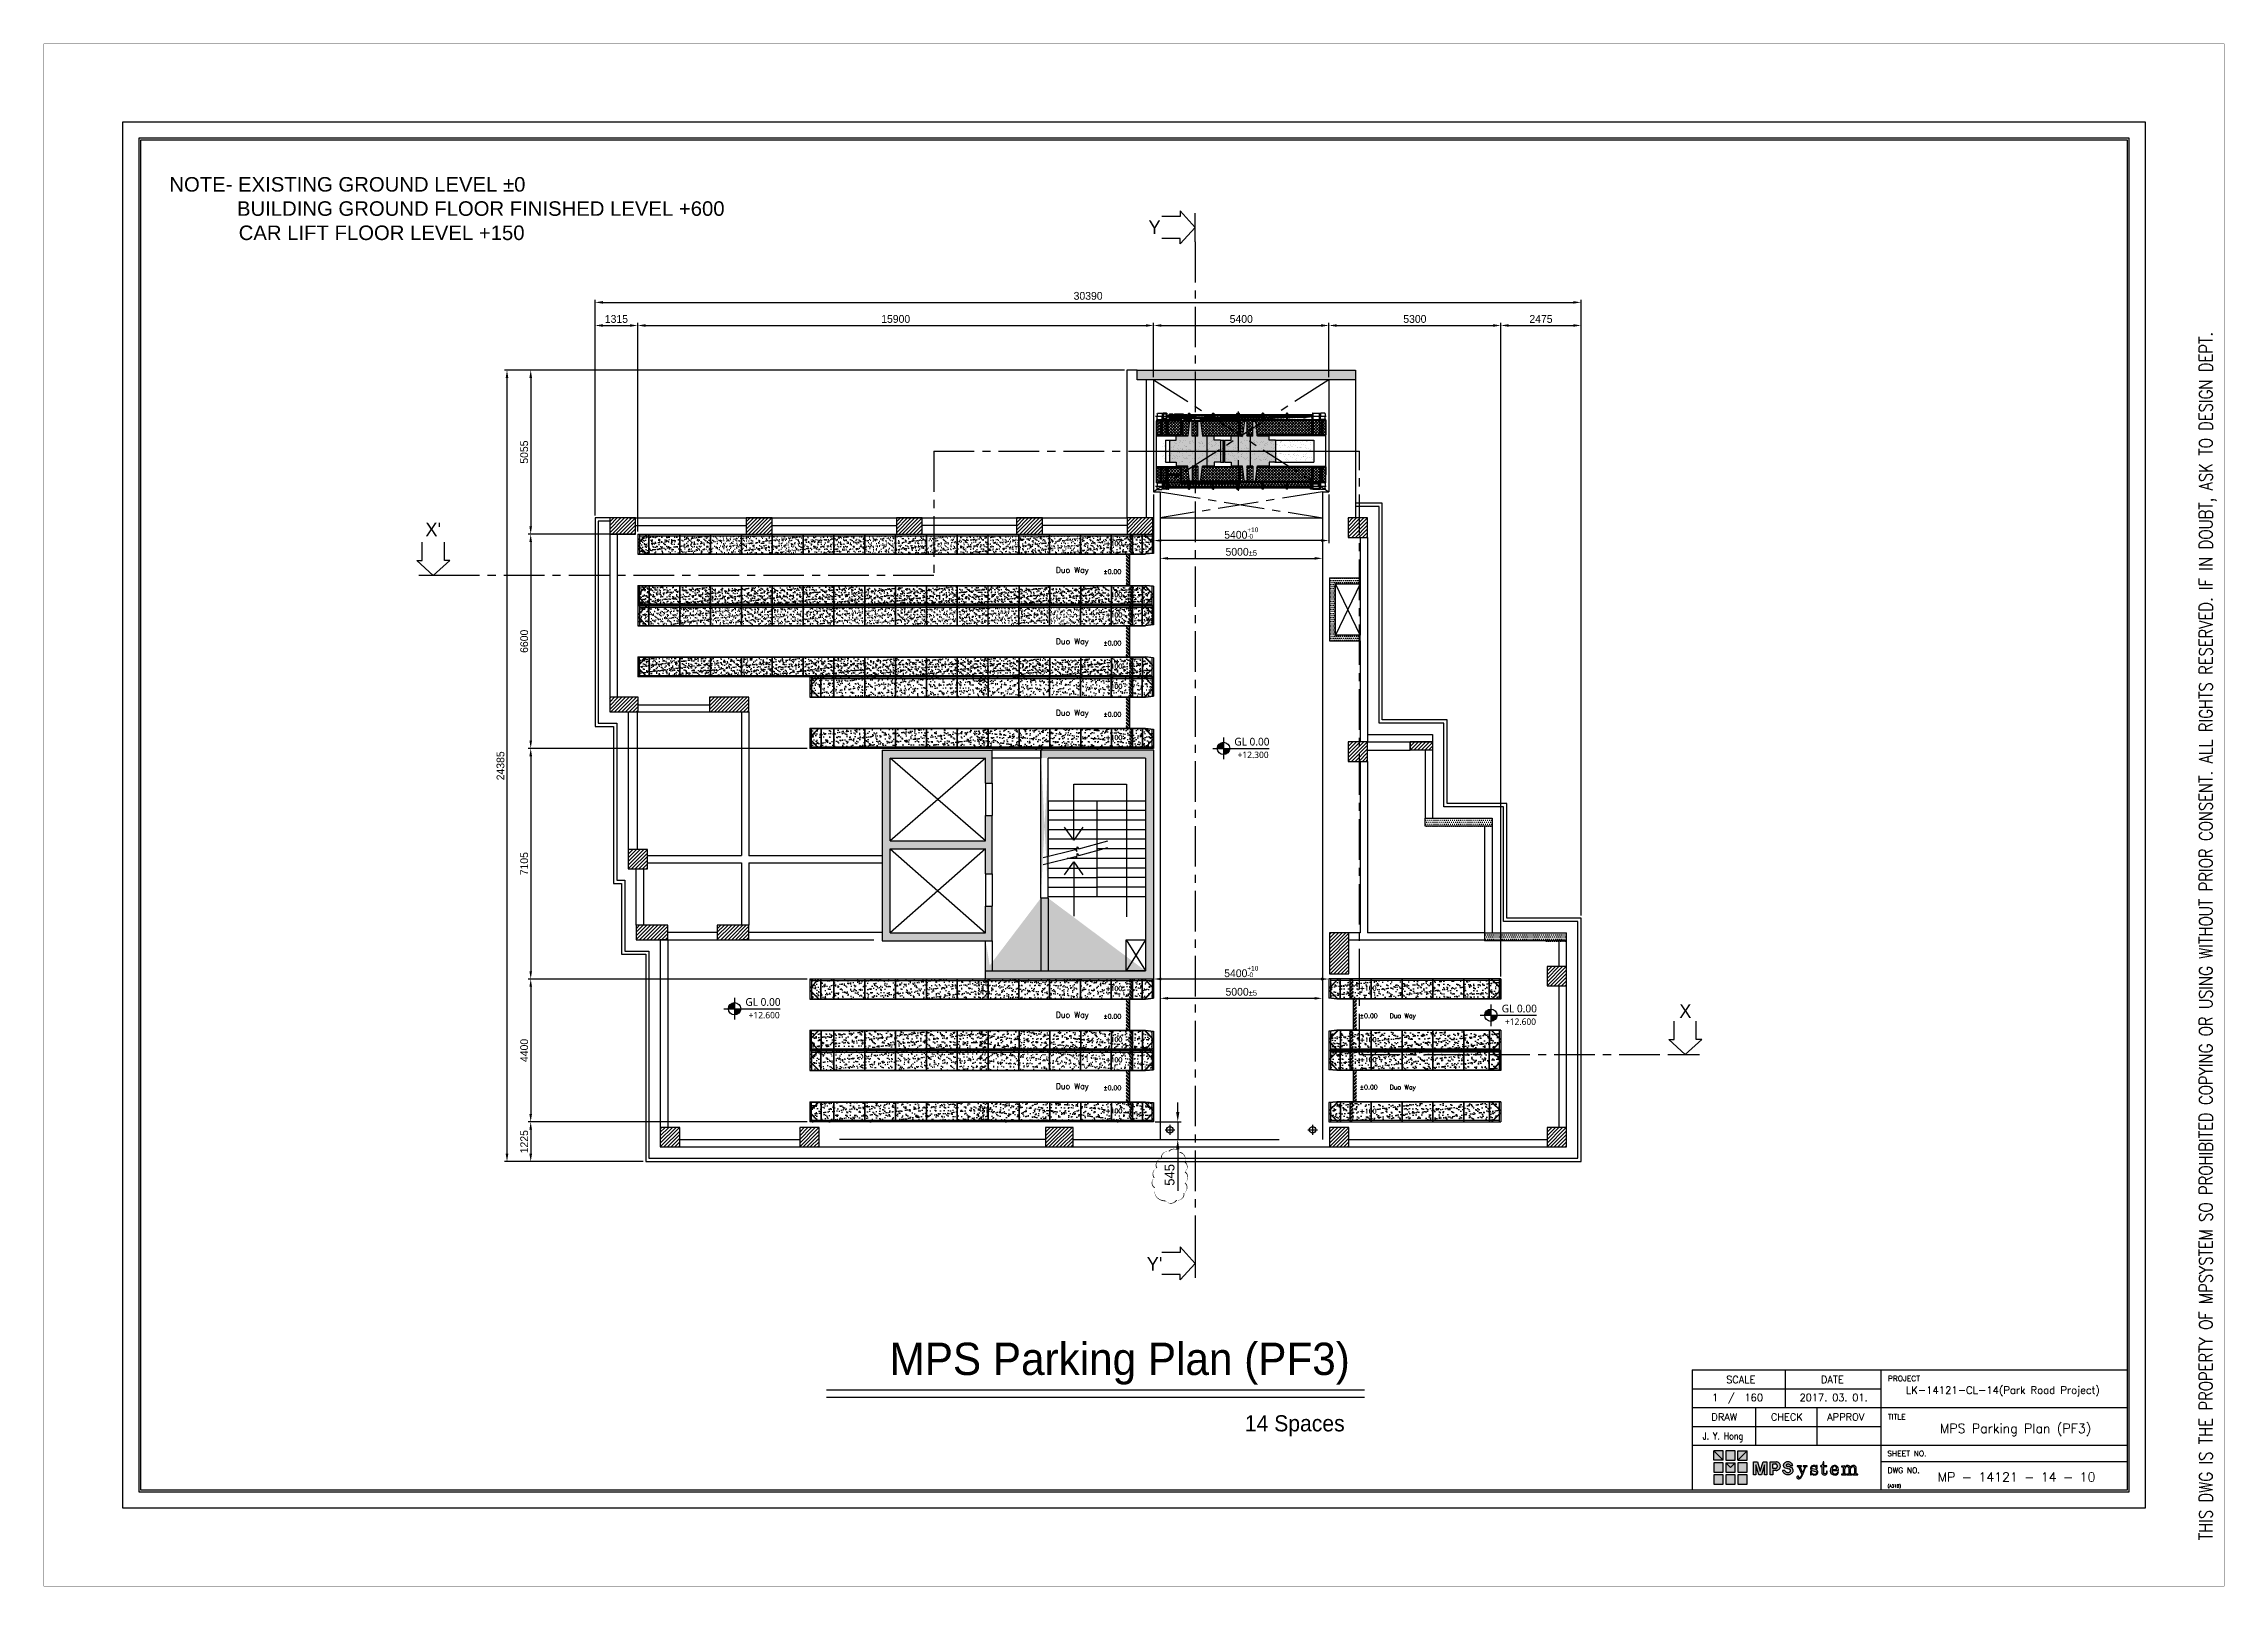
# Model space of a CAD drawing. Header units: millimetres. Extents: x -5 to 1510635, y -6 to 71285.
# Drawn here: x 629995 to 697205, y -5 to 47525 of the extents above; entities that cross this region are included whole.
import ezdxf
from ezdxf.enums import TextEntityAlignment as Align

# ---------------------------------------------------------------- set-up
doc = ezdxf.new("R2010")
doc.units = ezdxf.units.MM
doc.header["$LTSCALE"] = 1000
for name, pattern in [('CENTER', [2, 1.25, -0.25, 0.25, -0.25]), ('CENTER2', [1.125, 0.75, -0.125, 0.125, -0.125]), ('DASHEDX2', [1.5, 1, -0.5]), ('HIDDEN', [0.375, 0.25, -0.125]), ('PHANTOM', [2.5, 1.25, -0.25, 0.25, -0.25, 0.25, -0.25]), ('S-BM-2ND$0$HIDDEN', [9.525, 6.35, -3.175]), ('WLINE-1', [4.5, 3, -1.5])]:
    doc.linetypes.add(name, pattern=pattern)
for name, color, linetype in [('1', 1, 'CENTER'), ('2', 42, 'Continuous'), ('3', 3, 'Continuous'), ('4', 4, 'DASHEDX2'), ('6', 6, 'WLINE-1'), ('A-SYM', 6, 'Continuous'), ('MP-1', 1, 'CENTER'), ('MP-2', 42, 'Continuous'), ('MP-3', 3, 'Continuous'), ('MP-4', 4, 'HIDDEN'), ('MP-5', 5, 'PHANTOM'), ('MP-7', 7, 'Continuous'), ('MP-8', 8, 'Continuous'), ('S-BM-2ND$0$S-BEAM', 21, 'Continuous'), ('S-BM-2ND$0$S-BEAMS-1', 21, 'Continuous'), ('S-BM-2ND$0$S-HATCH-DROP', 11, 'Continuous'), ('S-BM-2ND$0$SDIM-2', 11, 'Continuous'), ('S-COL 2ND$0$GRD RC WALL', 31, 'Continuous'), ('S-COL 2ND$0$S-COL-1', 31, 'Continuous'), ('S-COL 2ND$0$S-COL-HATCH', 11, 'Continuous'), ('S-COL 2ND$0$S-RCWALL', 31, 'Continuous'), ('S-COL 2ND$0$S-RCWALL-HACH', 21, 'Continuous'), ('S-CUTL', 11, 'Continuous'), ('S-TEXT-3', 31, 'Continuous'), ('SDIM-2', 11, 'Continuous'), ('TEXT', 3, 'Continuous')]:
    doc.layers.add(name, color=color, linetype=linetype)
doc.layers.add('OPENING ELE 0.09', color=35, linetype='Continuous', lineweight=9)
doc.styles.add('GHD', font='OUTLINE', dxfattribs={"bigfont": 'GHD'})
doc.styles.add('GHG1', font='simplex.shx', dxfattribs={"bigfont": 'whgtxt.shx'})
doc.styles.add('H', font='arial.ttf')
doc.styles.add('ROMANS', font='ROMANS.shx')
doc.styles.add('TEXT', font='romans.shx', dxfattribs={"width": 0.75})
doc.styles.add('맑은고딕', font='malgun.ttf', dxfattribs={"height": 800})
doc.styles.add('울릉도L', font='')
doc.styles.get('울릉도L').set_extended_font_data('HYwulM')
doc.dimstyles.new('MET-100', dxfattribs={"dimscale": 100, "dimtxt": 2, "dimasz": 2, "dimexe": 2, "dimexo": 2, "dimgap": 0.5, "dimtad": 1, "dimdec": 0, "dimdsep": 46, "dimtxsty": 'TEXT', "dimblk1": 'OBLIQUE', "dimblk2": 'OBLIQUE', "dimsah": 1, "dimcen": 0, "dimdle": 2, "dimclrd": 11, "dimclre": 11, "dimclrt": 21, "dimadec": 0, "dimazin": 0, "dimtfac": 0.8, "dimtdec": 0, "dimtofl": 0, "dimtmove": 0, "dimatfit": 3, "dimfxl": 1, "dimtolj": 1, "dimtzin": 0, "dimarcsym": 0})
doc.dimstyles.new('MPS2', dxfattribs={"dimscale": 100, "dimtxt": 3, "dimasz": 3, "dimexe": 1, "dimexo": 1, "dimgap": 1, "dimtad": 1, "dimzin": 12, "dimdsep": 46, "dimtxsty": 'Standard', "dimcen": 1, "dimclrd": 1, "dimclre": 1, "dimclrt": 7, "dimazin": 2, "dimtfac": 1, "dimtmove": 0, "dimatfit": 3, "dimfxl": 1, "dimarcsym": 0})
pattern_1 = [(37.5, (517584.36, 113703.25), (-4.8001, 146.824), [0, -115.824, 0, -129.54, 0, -123.825]), (7.5, (517584.36, 113703.25), (134.857, 215.0475), [0, -62.484, 0, -104.394, 0, -40.005]), (327.5, (517490.63, 113703.25), (237.2977, 0.4312), [0, -38.1, 0, -137.16, 0, -179.07]), (317.5, (517490.63, 113703.25), (229.067, 66.8788), [0, -19.05, 0, -89.916, 0, -102.87])]
pattern_2 = [(135, (30007.18, 102368.32), (-44.9013, -44.9013), []), (225, (30007.18, 102368.32), (44.9013, -44.9013), [])]
pattern_3 = [(142.5, (531441.91, 332563.62), (6.299336, 192.682377), [0, -152, 0, -170, 0, -162.5]), (172.5, (531441.9, 332563.62), (-176.97767, 282.21461), [0, -82, 0, -137, 0, -52.5]), (212.5, (531564.91, 332563.62), (-311.414186, 0.565905), [0, -50, 0, -180, 0, -235]), (222.5, (531564.9, 332563.62), (-300.61266, 87.76756), [0, -25, 0, -118, 0, -135])]
pattern_4 = [(37.5, (-533651.91, 332563.62), (-6.299336, 192.682377), [0, -152, 0, -170, 0, -162.5]), (7.5, (-533651.9, 332563.62), (176.97767, 282.21461), [0, -82, 0, -137, 0, -52.5]), (327.5, (-533774.91, 332563.62), (311.414186, 0.565905), [0, -50, 0, -180, 0, -235]), (317.5, (-533774.9, 332563.62), (300.61266, 87.76756), [0, -25, 0, -118, 0, -135])]

msp = doc.modelspace()

# ---------------------------------------------------------------- texts
at = {"layer": '3', "style": 'GHD'}
for s, p in [('Y', (664233.126, 41658.5, 0)), ("X'", (642001.595, 32344.365, 0)), ('X', (680592.232, 17506.332, 0)), ("Y'", (664233.126, 9721.978, 0))]:
    msp.add_text(s, height=423.36, dxfattribs=at).set_placement(p, align=Align.CENTER)
at = {"layer": 'A-SYM', "style": '맑은고딕'}
for p in [(666691.851, 25900.872, 0), (651623.406, 17881.156, 0), (674933.22, 17678.549, 0)]:
    msp.add_text('GL 0.00', height=238.14, dxfattribs=at).set_placement(p)
at = {"layer": 'A-SYM', "color": 2, "style": '맑은고딕'}
for s, p in [('+12.300', (666792.38, 25514.436, 0)), ('+12.600', (651723.936, 17494.719, 0)), ('+12.600', (675033.75, 17292.113, 0))]:
    msp.add_text(s, height=198.45, dxfattribs=at).set_placement(p)
at = {"layer": 'MP-2'}
for s, height, style, p in [('LK-14121-CL-14(Park Road Project)', 227.55556, 'GHG1', (690378.341, 5927.042)), ('1  /  160', 220.6061, 'ROMANS', (682199.367, 5702.953)), ('2017. 03. 01.', 220.60606, 'ROMANS', (685163.393, 5702.953)), ('MP - 14121 - 14 - 10', 284.44444, 'GHG1', (690798.201, 3220.883))]:
    msp.add_text(s, height=height, rotation=0.00000043, dxfattribs=dict(at, style=style)).set_placement(p, align=Align.CENTER)
at = {"layer": 'MP-2', "style": 'ROMANS', "width": 0.8}
msp.add_text('J. Y. Hong', height=220.6061, rotation=0.00000043, dxfattribs=at).set_placement((681751.406, 4515.446), align=Align.CENTER)
at = {"layer": 'MP-2', "style": 'GHG1'}
msp.add_text('MPS Parking Plan (PF3)', height=284.44444, rotation=0.00000043, dxfattribs=at).set_placement((693102.751, 4719.776), align=Align.RIGHT)
at = {"layer": 'MP-2', "style": 'ROMANS'}
msp.add_text('(A31B)', height=90.5051, rotation=0.00000043, dxfattribs=at).set_placement((686825.521, 3044.616))
at = {"layer": 'MP-3', "style": 'ROMANS'}
for s, p in [('SCALE', (682299.675, 6255.978)), ('DATE', (685121.413, 6255.978)), ('DRAW', (681792.438, 5104.247)), ('CHECK', (683718.201, 5104.247)), ('APPROV', (685537.101, 5104.247))]:
    msp.add_text(s, height=220.6061, rotation=0.00000043, dxfattribs=at).set_placement(p, align=Align.CENTER)
for s, p in [('PROJECT', (686833.829, 6314.245)), ('TITLE', (686833.829, 5133.324)), ('SHEET NO.', (686816.856, 4003.479)), ('DWG NO.', (686825.521, 3485.368))]:
    msp.add_text(s, height=169.697, rotation=0.00000043, dxfattribs=at).set_placement(p)
at = {"layer": 'MP-8', "style": 'ROMANS', "width": 0.8}
msp.add_text('THIS DWG IS THE PROPERTY OF MPSYSTEM SO PROHIBITED COPYING OR USING WITHOUT PRIOR CONSENT. ALL RIGHTS RESERVED. IF IN DOUBT, ASK TO DESIGN DEPT.', height=414.72, rotation=90, dxfattribs=at).set_placement((696840.322, 1418.077))
at = {"layer": 'MP-8', "linetype": 'ByBlock', "insert": (633870.02, 43413.851), "char_height": 447.61621, "attachment_point": 1, "style": 'H'}
msp.add_mtext_dynamic_manual_height_columns('{\\fArial|b0|i0|c238|p34;NOTE- EXISTING GROUND LEVEL %%P0\\P            BUILDING GROUND FLOOR FINISHED LEVEL +600\\P^I  CAR LIFT FLOOR LEVEL +150}', width=29952.96773, gutter_width=1598.629, heights=[0], dxfattribs=at)
at = {"layer": 'TEXT', "color": 0, "style": '울릉도L'}
for s, height, p in [('MPS Parking Plan (PF3)', 995.55556, (670251.719, 6507.397)), ('14 Spaces', 497.7778, (670092.26, 4769.702))]:
    msp.add_text(s, height=height, dxfattribs=at).set_placement(p, align=Align.RIGHT)

# ---------------------------------------------------------------- blocks, each defined once
blk = doc.blocks.new('MP LOGO')
h = blk.add_hatch(color=20)
h.paths.add_polyline_path([(9, 55), (0, 64), (0, 46), (18, 46)])
h.paths.add_polyline_path([(18, 41), (0, 41), (0, 23), (18, 23)])
h.paths.add_polyline_path([(32, 32), (23, 41), (23, 23), (41, 23), (41, 41)])
h.paths.add_polyline_path([(64, 23), (64, 41), (46, 41), (46, 23)])
h.paths.add_polyline_path([(64, 46), (64, 64), (55, 55), (46, 46)])
h.paths.add_polyline_path([(64, 18), (46, 18), (46, 0), (64, 0)])
h.paths.add_polyline_path([(0, 0), (18, 0), (18, 18), (0, 18)])
h = blk.add_hatch(color=131)
h.paths.add_polyline_path([(18, 64), (0, 64), (9, 55), (18, 46)])
h.paths.add_polyline_path([(41, 64), (23, 64), (23, 46), (41, 46)])
h.paths.add_polyline_path([(64, 64), (46, 64), (46, 46), (55, 55)])
h.paths.add_polyline_path([(41, 41), (23, 41), (32, 32)])
h.paths.add_polyline_path([(41, 18), (23, 18), (23, 0), (41, 0)])
at = {"color": 131}
for points in [[(9, 55), (18, 46), (18, 64), (0, 64)], [(23, 46), (41, 46), (41, 64), (23, 64)], [(55, 55), (46, 46), (46, 64), (64, 64)], [(23, 0), (41, 0), (41, 18), (23, 18)]]:
    blk.add_lwpolyline(points, close=True, dxfattribs=at)
at = {"color": 20}
for points in [[(9, 55), (18, 46), (0, 46), (0, 64)], [(55, 55), (46, 46), (64, 46), (64, 64)], [(0, 23), (18, 23), (18, 41), (0, 41)], [(0, 0), (18, 0), (18, 18), (0, 18)], [(32, 32), (23, 41), (23, 23), (41, 23), (41, 41)], [(46, 23), (64, 23), (64, 41), (46, 41)], [(46, 0), (64, 0), (64, 18), (46, 18)]]:
    blk.add_lwpolyline(points, close=True, dxfattribs=at)
at = {"color": 143}
blk.add_lwpolyline([(23, 41), (41, 41), (32, 32), (32, 32)], close=True, dxfattribs=at)
blk = doc.blocks.new('MP LOGO 02')
at = {"layer": 'MP-2'}
h = blk.add_hatch(color=256, dxfattribs=at)
h.paths.add_polyline_path([(8.38, 4.28), (7.62, 4.28), (7.62, 1.78), (8.09, 1.78), (8.09, 3.69), (8.69, 1.78), (9.16, 1.78), (9.76, 3.69), (9.76, 1.78), (10.23, 1.78), (10.23, 4.28), (9.47, 4.28), (8.92, 2.49)])
h.paths.add_polyline_path([(10.86, 1.78), (11.38, 1.78), (11.38, 2.62), (12, 2.62), (12.11, 2.63), (12.2, 2.65), (12.3, 2.68), (12.39, 2.73), (12.47, 2.78), (12.55, 2.85), (12.62, 2.92), (12.68, 3), (12.73, 3.09), (12.77, 3.18), (12.79, 3.28), (12.81, 3.38), (12.81, 3.48), (12.8, 3.58), (12.78, 3.68), (12.75, 3.77), (12.7, 3.86), (12.65, 3.95), (12.59, 4.02), (12.51, 4.09), (12.43, 4.15), (12.35, 4.2), (12.25, 4.24), (12.16, 4.27), (12.06, 4.28), (10.86, 4.28)])
h.paths.add_polyline_path([(11.38, 3.89), (11.85, 3.89), (11.92, 3.88), (11.99, 3.85), (12.05, 3.82), (12.1, 3.77), (12.15, 3.72), (12.19, 3.66), (12.22, 3.59), (12.23, 3.52), (12.24, 3.45), (12.23, 3.38), (12.22, 3.31), (12.19, 3.24), (12.15, 3.18), (12.1, 3.13), (12.05, 3.09), (11.99, 3.05), (11.92, 3.02), (11.85, 3.01), (11.38, 3.01)], flags=16)
h.paths.add_polyline_path([(14.02, 3.76), (14.1, 3.8), (14.18, 3.82), (14.26, 3.83), (14.34, 3.83), (14.42, 3.81), (14.5, 3.79), (14.57, 3.75), (14.64, 3.7), (14.7, 3.65), (14.75, 3.58), (15.19, 3.58), (15.16, 3.69), (15.11, 3.79), (15.06, 3.88), (14.99, 3.97), (14.91, 4.05), (14.83, 4.12), (14.74, 4.18), (14.64, 4.23), (14.53, 4.27), (14.42, 4.29), (14.31, 4.31), (14.2, 4.31), (14.09, 4.29), (13.99, 4.27), (13.88, 4.23), (13.78, 4.18), (13.69, 4.12), (13.6, 4.05), (13.53, 3.97), (13.48, 3.92), (13.44, 3.85), (13.41, 3.79), (13.39, 3.72), (13.37, 3.64), (13.37, 3.57), (13.39, 3.49), (13.41, 3.42), (13.44, 3.35), (13.48, 3.29), (13.52, 3.23), (13.58, 3.19), (13.64, 3.14), (13.71, 3.11), (14.46, 2.93), (14.55, 2.91), (14.65, 2.84), (14.72, 2.75), (14.75, 2.63), (14.74, 2.52), (14.7, 2.41), (14.62, 2.32), (14.54, 2.28), (14.46, 2.25), (14.37, 2.23), (14.29, 2.22), (14.2, 2.23), (14.11, 2.24), (14.03, 2.27), (13.95, 2.3), (13.88, 2.35), (13.81, 2.41), (13.75, 2.47), (13.7, 2.54), (13.66, 2.62), (13.19, 2.62), (13.23, 2.51), (13.28, 2.4), (13.34, 2.3), (13.41, 2.21), (13.49, 2.12), (13.58, 2.05), (13.68, 1.98), (13.78, 1.92), (13.89, 1.88), (14, 1.85), (14.12, 1.82), (14.24, 1.82), (14.35, 1.82), (14.47, 1.83), (14.58, 1.86), (14.69, 1.9), (14.8, 1.95), (14.9, 2.02), (14.99, 2.09), (15.08, 2.17), (15.15, 2.26), (15.22, 2.36), (15.25, 2.43), (15.27, 2.51), (15.28, 2.59), (15.27, 2.67), (15.26, 2.75), (15.24, 2.83), (15.21, 2.9), (15.17, 2.97), (15.12, 3.04), (15.06, 3.1), (15, 3.14), (14.93, 3.19), (14.85, 3.22), (14.74, 3.27), (14.62, 3.32), (14.5, 3.36), (14.38, 3.38), (14.26, 3.4), (14.18, 3.41), (14.1, 3.42), (14.03, 3.46), (13.95, 3.52), (13.92, 3.59), (13.92, 3.67), (13.97, 3.74)])
h.paths.add_polyline_path([(16.65, 3.29), (16.65, 3.36), (16.7, 3.4), (16.91, 3.4), (16.91, 3.52), (16.03, 3.52), (16.03, 3.4), (16.16, 3.38), (16.3, 3.3), (16.93, 1.85), (16.89, 1.71), (16.73, 1.44), (16.6, 1.28), (16.47, 1.2), (16.35, 1.21), (16.37, 1.41), (16.29, 1.51), (16.13, 1.51), (16.01, 1.42), (16, 1.21), (16.09, 1.09), (16.24, 1.03), (16.44, 1.03), (16.57, 1.08), (16.76, 1.23), (16.94, 1.49), (17.11, 1.82), (17.68, 3.25), (17.79, 3.36), (17.97, 3.4), (17.97, 3.52), (17.23, 3.52), (17.23, 3.4), (17.45, 3.37), (17.5, 3.31), (17.5, 3.25), (17.12, 2.26), (17.06, 2.32)])
h.paths.add_polyline_path([(18.99, 2.94), (18.89, 3.01), (18.85, 3.09), (18.85, 3.24), (18.89, 3.31), (19, 3.41), (19.08, 3.43), (19.38, 3.42), (19.5, 3.36), (19.62, 3.25), (19.78, 2.94), (19.88, 2.94), (19.88, 3.56), (19.78, 3.56), (19.67, 3.43), (19.44, 3.56), (19.1, 3.58), (18.85, 3.5), (18.72, 3.36), (18.64, 3.14), (18.64, 2.97), (18.68, 2.83), (18.73, 2.74), (18.89, 2.62), (19.56, 2.45), (19.67, 2.4), (19.78, 2.28), (19.78, 2.09), (19.71, 1.98), (19.56, 1.9), (19.44, 1.87), (19.21, 1.9), (19.03, 1.98), (18.9, 2.11), (18.81, 2.28), (18.76, 2.47), (18.62, 2.47), (18.62, 1.76), (18.76, 1.76), (18.84, 1.9), (19.1, 1.77), (19.25, 1.73), (19.62, 1.76), (19.82, 1.86), (19.96, 2.04), (20, 2.17), (20, 2.42), (19.95, 2.57), (19.82, 2.7), (19.7, 2.78)])
h.paths.add_polyline_path([(21.18, 3.36), (21.73, 3.36), (21.73, 3.52), (21.18, 3.52), (21.18, 4.28), (21.03, 4.28), (20.99, 4.03), (20.92, 3.79), (20.74, 3.58), (20.52, 3.52), (20.52, 3.36), (20.82, 3.36), (20.82, 2.06), (20.85, 1.96), (20.96, 1.83), (21.09, 1.76), (21.39, 1.73), (21.58, 1.81), (21.71, 1.92), (21.81, 2.13), (21.84, 2.47), (21.71, 2.47), (21.68, 2.21), (21.56, 2), (21.45, 1.95), (21.32, 1.95), (21.2, 2.03), (21.18, 2.09)])
h.paths.add_polyline_path([(24.02, 2.64), (24.02, 2.75), (23.92, 3.15), (23.84, 3.29), (23.71, 3.43), (23.43, 3.57), (23.15, 3.58), (22.95, 3.53), (22.81, 3.46), (22.57, 3.2), (22.44, 2.85), (22.43, 2.49), (22.47, 2.31), (22.55, 2.12), (22.76, 1.88), (23.06, 1.75), (23.41, 1.73), (23.63, 1.81), (23.8, 1.93), (23.92, 2.07), (24.02, 2.27), (23.89, 2.31), (23.77, 2.12), (23.63, 2), (23.53, 1.95), (23.43, 1.92), (23.17, 1.93), (23, 2.03), (22.91, 2.14), (22.84, 2.34), (22.81, 2.64)])
h.paths.add_polyline_path([(22.81, 2.79), (22.85, 3.07), (22.92, 3.25), (23.02, 3.37), (23.16, 3.43), (23.35, 3.43), (23.45, 3.4), (23.53, 3.32), (23.62, 3.12), (23.62, 2.8)], flags=16)
h.paths.add_polyline_path([(25.23, 2.86), (25.26, 3.01), (25.34, 3.2), (25.43, 3.29), (25.57, 3.36), (25.75, 3.36), (25.86, 3.31), (25.94, 3.22), (26, 3.06), (26, 1.98), (25.94, 1.92), (25.68, 1.92), (25.68, 1.78), (26.61, 1.78), (26.61, 1.92), (26.38, 1.92), (26.33, 2), (26.33, 2.89), (26.37, 3.06), (26.43, 3.19), (26.51, 3.27), (26.68, 3.36), (26.86, 3.36), (26.97, 3.3), (27.04, 3.17), (27.08, 3), (27.08, 2.01), (27.02, 1.92), (26.77, 1.92), (26.77, 1.78), (27.7, 1.78), (27.7, 1.92), (27.46, 1.92), (27.41, 1.98), (27.41, 3.06), (27.38, 3.24), (27.22, 3.47), (27.02, 3.57), (26.74, 3.57), (26.47, 3.43), (26.35, 3.3), (26.33, 3.25), (26.29, 3.22), (26.22, 3.36), (26.05, 3.52), (25.86, 3.58), (25.7, 3.58), (25.57, 3.55), (25.42, 3.46), (25.32, 3.37), (25.26, 3.26), (25.23, 3.26), (25.23, 3.52), (24.56, 3.48), (24.56, 3.32), (24.85, 3.32), (24.9, 3.25), (24.9, 2), (24.83, 1.92), (24.57, 1.92), (24.57, 1.78), (24.9, 1.78), (25.52, 1.78), (25.52, 1.92), (25.28, 1.92), (25.23, 2)])
for points in [[(8.09, 1.78), (7.62, 1.78), (7.62, 4.28), (8.38, 4.28), (8.92, 2.49), (9.47, 4.28), (10.23, 4.28), (10.23, 1.78), (9.76, 1.78), (9.76, 3.69), (9.16, 1.78), (8.69, 1.78), (8.09, 3.69), (8.09, 1.78)], [(21.03, 4.28), (20.99, 4.03), (20.92, 3.79), (20.74, 3.58), (20.52, 3.52), (20.52, 3.36), (20.82, 3.36), (20.82, 2.06), (20.85, 1.96), (20.96, 1.83), (21.09, 1.76), (21.39, 1.73), (21.58, 1.81), (21.71, 1.92), (21.81, 2.13), (21.84, 2.47), (21.71, 2.47), (21.68, 2.21), (21.56, 2), (21.45, 1.95), (21.32, 1.95), (21.2, 2.03), (21.18, 2.09), (21.18, 3.36), (21.73, 3.36), (21.73, 3.52), (21.18, 3.52), (21.18, 4.28), (21.03, 4.28)], [(16.03, 3.52), (16.03, 3.4), (16.16, 3.38), (16.3, 3.3), (16.93, 1.85), (16.89, 1.71), (16.73, 1.44), (16.6, 1.28), (16.47, 1.2), (16.35, 1.21), (16.37, 1.41), (16.29, 1.51), (16.13, 1.51), (16.01, 1.42), (16, 1.21), (16.09, 1.09), (16.24, 1.03), (16.44, 1.03), (16.57, 1.08), (16.76, 1.23), (16.94, 1.49), (17.11, 1.82), (17.68, 3.25), (17.79, 3.36), (17.97, 3.4), (17.97, 3.52), (17.23, 3.52), (17.23, 3.4), (17.45, 3.37), (17.5, 3.31), (17.5, 3.25), (17.12, 2.26), (17.06, 2.32), (16.65, 3.29), (16.65, 3.36), (16.7, 3.4), (16.91, 3.4), (16.91, 3.52), (16.03, 3.52)], [(19.1, 3.58), (18.85, 3.5), (18.72, 3.36), (18.64, 3.14), (18.64, 2.97), (18.68, 2.83), (18.73, 2.74), (18.89, 2.62), (19.56, 2.45), (19.67, 2.4), (19.78, 2.28), (19.78, 2.09), (19.71, 1.98), (19.56, 1.9), (19.44, 1.87), (19.21, 1.9), (19.03, 1.98), (18.9, 2.11), (18.81, 2.28), (18.76, 2.47), (18.62, 2.47), (18.62, 1.76), (18.76, 1.76), (18.84, 1.9), (19.1, 1.77), (19.25, 1.73), (19.62, 1.76), (19.82, 1.86), (19.96, 2.04), (20, 2.17), (20, 2.42), (19.95, 2.57), (19.82, 2.7), (19.7, 2.78), (18.99, 2.94), (18.89, 3.01), (18.85, 3.09), (18.85, 3.24), (18.89, 3.31), (19, 3.41), (19.08, 3.43), (19.38, 3.42), (19.5, 3.36), (19.62, 3.25), (19.78, 2.94), (19.88, 2.94), (19.88, 3.56), (19.78, 3.56), (19.69, 3.45), (19.65, 3.45), (19.44, 3.56), (19.1, 3.58)], [(23.15, 3.58), (22.95, 3.53), (22.81, 3.46), (22.57, 3.2), (22.44, 2.85), (22.43, 2.49), (22.47, 2.31), (22.55, 2.12), (22.76, 1.88), (23.06, 1.75), (23.41, 1.73), (23.63, 1.81), (23.8, 1.93), (23.92, 2.07), (24.02, 2.27), (23.89, 2.31), (23.77, 2.12), (23.63, 2), (23.53, 1.95), (23.43, 1.92), (23.17, 1.93), (23, 2.03), (22.91, 2.14), (22.84, 2.34), (22.81, 2.64), (24.02, 2.64), (24.02, 2.75), (23.92, 3.15), (23.84, 3.29), (23.71, 3.43), (23.43, 3.57), (23.15, 3.58)], [(23.16, 3.43), (23.02, 3.37), (22.92, 3.25), (22.85, 3.07), (22.81, 2.79), (23.62, 2.8), (23.62, 3.12), (23.53, 3.32), (23.45, 3.4), (23.35, 3.43), (23.16, 3.43)], [(25.7, 3.58), (25.57, 3.55), (25.42, 3.46), (25.32, 3.37), (25.26, 3.26), (25.23, 3.26), (25.23, 3.52), (24.56, 3.48), (24.56, 3.32), (24.85, 3.32), (24.9, 3.25), (24.9, 2), (24.83, 1.92), (24.57, 1.92), (24.57, 1.78), (24.9, 1.78), (25.52, 1.78), (25.52, 1.92), (25.28, 1.92), (25.23, 2), (25.23, 2.86), (25.26, 3.01), (25.34, 3.2), (25.43, 3.29), (25.57, 3.36), (25.75, 3.36), (25.86, 3.31), (25.94, 3.22), (26, 3.06), (26, 1.98), (25.94, 1.92), (25.68, 1.92), (25.68, 1.78), (26.61, 1.78), (26.61, 1.92), (26.38, 1.92), (26.33, 2), (26.33, 2.89), (26.37, 3.06), (26.43, 3.19), (26.51, 3.27), (26.68, 3.36), (26.86, 3.36), (26.97, 3.3), (27.04, 3.17), (27.08, 3), (27.08, 2.01), (27.02, 1.92), (26.77, 1.92), (26.77, 1.78), (27.7, 1.78), (27.7, 1.92), (27.46, 1.92), (27.41, 1.98), (27.41, 3.06), (27.38, 3.24), (27.22, 3.47), (27.02, 3.57), (26.74, 3.57), (26.47, 3.43), (26.35, 3.3), (26.33, 3.25), (26.29, 3.22), (26.22, 3.36), (26.05, 3.52), (25.86, 3.58), (25.7, 3.58)]]:
    blk.add_lwpolyline(points, close=True, dxfattribs=at)
for points in [[(12, 2.62), (11.38, 2.62), (11.38, 1.78), (10.86, 1.78), (10.86, 4.28), (12.06, 4.28)], [(12, 2.62), (12.11, 2.63), (12.2, 2.65), (12.3, 2.68), (12.39, 2.73), (12.47, 2.78), (12.55, 2.85), (12.62, 2.92), (12.68, 3), (12.73, 3.09), (12.77, 3.18), (12.79, 3.28), (12.81, 3.38), (12.81, 3.48), (12.8, 3.58), (12.78, 3.68), (12.75, 3.77), (12.7, 3.86), (12.65, 3.95), (12.59, 4.02), (12.51, 4.09), (12.43, 4.15), (12.35, 4.2), (12.25, 4.24), (12.16, 4.27), (12.06, 4.28)], [(14.75, 3.58), (15.19, 3.58), (15.16, 3.69), (15.11, 3.79), (15.06, 3.88), (14.99, 3.97), (14.91, 4.05), (14.83, 4.12), (14.74, 4.18), (14.64, 4.23), (14.53, 4.27), (14.42, 4.29), (14.31, 4.31), (14.2, 4.31), (14.09, 4.29), (13.99, 4.27), (13.88, 4.23), (13.78, 4.18), (13.69, 4.12), (13.6, 4.05), (13.53, 3.97), (13.48, 3.92), (13.44, 3.85), (13.41, 3.79), (13.39, 3.72), (13.37, 3.64), (13.37, 3.57), (13.39, 3.49), (13.41, 3.42), (13.44, 3.35), (13.48, 3.29), (13.52, 3.23), (13.58, 3.19), (13.64, 3.14), (13.71, 3.11), (14.46, 2.93)], [(11.85, 3.01), (11.38, 3.01), (11.38, 3.89), (11.85, 3.89)], [(11.85, 3.01), (11.92, 3.02), (11.99, 3.05), (12.05, 3.09), (12.1, 3.13), (12.15, 3.18), (12.19, 3.24), (12.22, 3.31), (12.23, 3.38), (12.24, 3.45), (12.23, 3.52), (12.22, 3.59), (12.19, 3.66), (12.15, 3.72), (12.1, 3.77), (12.05, 3.82), (11.99, 3.85), (11.92, 3.88), (11.85, 3.89)], [(13.66, 2.62), (13.19, 2.62), (13.23, 2.51), (13.28, 2.4), (13.34, 2.3), (13.41, 2.21), (13.49, 2.12), (13.58, 2.05), (13.68, 1.98), (13.78, 1.92), (13.89, 1.88), (14, 1.85), (14.12, 1.82), (14.24, 1.82), (14.35, 1.82), (14.47, 1.83), (14.58, 1.86), (14.69, 1.9), (14.8, 1.95), (14.9, 2.02), (14.99, 2.09), (15.08, 2.17), (15.15, 2.26), (15.22, 2.36), (15.25, 2.43), (15.27, 2.51), (15.28, 2.59), (15.27, 2.67), (15.26, 2.75), (15.24, 2.83), (15.21, 2.9), (15.17, 2.97), (15.12, 3.04), (15.06, 3.1), (15, 3.14), (14.93, 3.19), (14.85, 3.22), (14.74, 3.27), (14.62, 3.32), (14.5, 3.36), (14.38, 3.38), (14.26, 3.4)], [(13.66, 2.62), (13.7, 2.54), (13.75, 2.47), (13.81, 2.41), (13.88, 2.35), (13.95, 2.3), (14.03, 2.27), (14.11, 2.24), (14.2, 2.23), (14.29, 2.22), (14.37, 2.23), (14.46, 2.25), (14.54, 2.28)], [(14.02, 3.76), (13.99, 3.75), (13.96, 3.72), (13.93, 3.69), (13.92, 3.65), (13.92, 3.61), (13.93, 3.57), (13.94, 3.53), (13.97, 3.5)], [(13.97, 3.5), (14.03, 3.46), (14.1, 3.42), (14.18, 3.41), (14.26, 3.4)], [(14.75, 3.58), (14.7, 3.65), (14.64, 3.7), (14.57, 3.75), (14.5, 3.79), (14.42, 3.81), (14.34, 3.83), (14.26, 3.83), (14.18, 3.82), (14.1, 3.8), (14.02, 3.76)], [(14.54, 2.28), (14.59, 2.31), (14.64, 2.34), (14.68, 2.39), (14.71, 2.44), (14.73, 2.49), (14.75, 2.55), (14.75, 2.61), (14.74, 2.66), (14.73, 2.72), (14.7, 2.77), (14.66, 2.82), (14.62, 2.86), (14.57, 2.89), (14.52, 2.92), (14.46, 2.93)]]:
    blk.add_lwpolyline(points, dxfattribs=at)
at = {"color": 40, "xscale": 0.1000000000000227, "yscale": 0.1000000000000227, "zscale": 0.1000000000000227}
blk.add_blockref('MP LOGO', (0, 0), dxfattribs=at)
blk = doc.blocks.new('S-COL 2ND')
at = {"layer": 'S-COL 2ND$0$S-COL-HATCH'}
h = blk.add_hatch(dxfattribs=at)
h.set_pattern_fill('ANSI31', color=256, scale=25)
h.set_pattern_definition([(45, (-1360.12, 18780), (-56.1266008, 56.1266008), [])])
h.paths.add_polyline_path([(3998377, -137939), (3999177, -137939), (3999177, -137439), (3998377, -137439)])
h = blk.add_hatch(dxfattribs=at)
h.set_pattern_fill('ANSI31', color=256, scale=25)
h.set_pattern_definition([(45, (2845, 18780), (-56.1266008, 56.1266008), [])])
h.paths.add_polyline_path([(4002582, -137939), (4003382, -137939), (4003382, -137439), (4002582, -137439)])
h = blk.add_hatch(dxfattribs=at)
h.set_pattern_fill('ANSI31', color=256, scale=25)
h.set_pattern_definition([(45, (7474.72, 18780), (-56.1266008, 56.1266008), [])])
h.paths.add_polyline_path([(4007211, -137939), (4008011, -137939), (4008011, -137439), (4007211, -137439)])
h = blk.add_hatch(dxfattribs=at)
h.set_pattern_fill('ANSI31', color=256, scale=25)
h.set_pattern_definition([(45, (10979.72, 18780), (-56.1266008, 56.1266008), [])])
h.paths.add_polyline_path([(4010916, -137939), (4011716, -137939), (4011716, -137439), (4010916, -137439)])
h = blk.add_hatch(dxfattribs=at)
h.set_pattern_fill('ANSI31', color=256, scale=25)
h.set_pattern_definition([(45, (14584.72, 18780), (-56.1266008, 56.1266008), [])])
h.paths.add_polyline_path([(4014321, -137939), (4015121, -137939), (4015121, -137439), (4014321, -137439)])
h = blk.add_hatch(dxfattribs=at)
h.set_pattern_fill('ANSI31', color=256, scale=25)
h.set_pattern_definition([(45, (21199.72, 18780), (-56.1266008, 56.1266008), [])])
h.paths.add_polyline_path([(4021136, -138039), (4021736, -138039), (4021736, -137439), (4021136, -137439)])
h = blk.add_hatch(dxfattribs=at)
h.set_pattern_fill('ANSI31', color=256, scale=25)
h.set_pattern_definition([(45, (-5e-10, 109.054), (-56.1266008, 56.1266008), [])])
h.paths.add_polyline_path([(3998377, -143414), (3999252, -143414), (3999252, -142964), (3998377, -142964)])
h = blk.add_hatch(dxfattribs=at)
h.set_pattern_fill('ANSI31', color=256, scale=25)
h.set_pattern_definition([(45, (3414.82, 109.054), (-56.1266008, 56.1266008), [])])
h.paths.add_polyline_path([(4001452, -143414), (4002667, -143414), (4002667, -142964), (4001452, -142964)])
h = blk.add_hatch(dxfattribs=at)
h.set_pattern_fill('ANSI31', color=256, scale=25)
h.set_pattern_definition([(45, (14235, 11880), (-56.1266008, 56.1266008), [])])
h.paths.add_polyline_path([(4021136, -144939), (4021736, -144939), (4021736, -144339), (4021136, -144339)])
h = blk.add_hatch(dxfattribs=at)
h.set_pattern_fill('ANSI31', color=256, scale=25)
h.paths.add_polyline_path([(4023051, -144339), (4023051, -144589), (4023736, -144589), (4023736, -144339)])
h = blk.add_hatch(dxfattribs=at)
h.set_pattern_fill('ANSI31', color=256, scale=25)
h.set_pattern_definition([(45, (-994.82, 8565.32), (-56.1266008, 56.1266008), [])])
h.paths.add_polyline_path([(3998942, -148253), (3999542, -148253), (3999542, -147653), (3998942, -147653)])
h = blk.add_hatch(dxfattribs=at)
h.set_pattern_fill('ANSI31', color=256, scale=25)
h.set_pattern_definition([(45, (-748.12, 6384.94), (-56.1266008, 56.1266008), [])])
h.paths.add_polyline_path([(3999189, -150434), (4000164, -150434), (4000164, -149984), (3999189, -149984)])
h = blk.add_hatch(dxfattribs=at)
h.set_pattern_fill('ANSI31', color=256, scale=25)
h.set_pattern_definition([(45, (1755, 6384.94), (-56.1266008, 56.1266008), [])])
h.paths.add_polyline_path([(4001692, -150434), (4002667, -150434), (4002667, -149984), (4001692, -149984)])
h = blk.add_hatch(dxfattribs=at)
h.set_pattern_fill('ANSI31', color=256, scale=25)
h.set_pattern_definition([(45, (13660, 5415.35), (-56.1266008, 56.1266008), [])])
h.paths.add_polyline_path([(4020561, -151489), (4021161, -151489), (4021161, -150218), (4020561, -150218)])
h = blk.add_hatch(dxfattribs=at)
h.set_pattern_fill('ANSI31', color=256, scale=25)
h.set_pattern_definition([(45, (20364.91, 4960), (-56.1266008, 56.1266008), [])])
h.paths.add_polyline_path([(4027266, -151859), (4027866, -151859), (4027866, -151259), (4027266, -151259)])
h = blk.add_hatch(dxfattribs=at)
h.set_pattern_fill('ANSI31', color=256, scale=25)
h.paths.add_polyline_path([(3999937, -156819), (4000537, -156819), (4000537, -156219), (3999937, -156219)])
h = blk.add_hatch(dxfattribs=at)
h.set_pattern_fill('ANSI31', color=256, scale=25)
h.set_pattern_definition([(45, (-2669.72, 0), (-56.1266008, 56.1266008), [])])
h.paths.add_polyline_path([(4004232, -156819), (4004832, -156819), (4004832, -156219), (4004232, -156219)])
h = blk.add_hatch(dxfattribs=at)
h.set_pattern_fill('ANSI31', color=256, scale=25)
h.set_pattern_definition([(45, (4910, 0), (-56.1266008, 56.1266008), [])])
h.paths.add_polyline_path([(4011811, -156819), (4012661, -156819), (4012661, -156219), (4011811, -156219)])
h = blk.add_hatch(dxfattribs=at)
h.set_pattern_fill('ANSI31', color=256, scale=25)
h.set_pattern_definition([(45, (13660, 0), (-56.1266008, 56.1266008), [])])
h.paths.add_polyline_path([(4020561, -156819), (4021161, -156819), (4021161, -156219), (4020561, -156219)])
h = blk.add_hatch(dxfattribs=at)
h.set_pattern_fill('ANSI31', color=256, scale=25)
h.set_pattern_definition([(45, (20364.91, 0), (-56.1266008, 56.1266008), [])])
h.paths.add_polyline_path([(4027266, -156819), (4027866, -156819), (4027866, -156219), (4027266, -156219)])
at = {"layer": 'S-COL 2ND$0$S-RCWALL-HACH'}
h = blk.add_hatch(dxfattribs=at)
h.set_pattern_fill('DOTS', color=256, scale=40)
h.set_pattern_definition([(0, (0, -2), (31.75, 63.5), [0, -63.5])])
h.paths.add_polyline_path([(4014636, -132883), (4021366, -132883), (4021366, -133183), (4014636, -133183)])
h = blk.add_hatch(dxfattribs=at)
h.set_pattern_fill('DOTS', color=256, scale=40)
h.paths.add_polyline_path([(4020736, -139469), (4021506, -139469), (4021506, -139294), (4020561, -139294), (4020561, -141229), (4021506, -141229), (4021506, -141054), (4020736, -141054)])
h = blk.add_hatch(dxfattribs=at)
h.set_pattern_fill('DOTS', color=256, scale=40)
h.paths.add_polyline_path([(4009962, -145611), (4010162, -145611), (4010162, -144589), (4006772, -144589), (4006772, -150469), (4010162, -150469), (4010162, -149401), (4009962, -149401), (4009962, -150219), (4007022, -150219), (4007022, -147634), (4009962, -147634), (4009962, -148401), (4010162, -148401), (4010162, -146611), (4009962, -146611), (4009962, -147384), (4007022, -147384), (4007022, -144839), (4009962, -144839)])
edge = h.paths.add_edge_path()
edge.add_line((4009962, -150469), (4009962, -151644))
edge.add_line((4010161, -151644), (4009962, -151644))
h = blk.add_hatch(dxfattribs=at)
h.set_pattern_fill('DOTS', color=256, scale=40)
edge = h.paths.add_edge_path()
edge.add_line((4011662, -144589), (4011662, -144839))
edge.add_line((4015142, -144589), (4011662, -144589))
edge.add_line((4014892, -144839), (4011892, -144839))
edge.add_line((4014892, -144839), (4014892, -151394))
edge.add_line((4015142, -151644), (4015142, -144589))
edge.add_line((4011892, -149154), (4011892, -144839))
edge.add_line((4011662, -149154), (4011662, -144589))
edge.add_line((4011892, -149154), (4011662, -149154))
edge.add_line((4009962, -151394), (4014892, -151394))
edge.add_line((4015142, -151644), (4009962, -151644))
edge.add_line((4009962, -151644), (4009962, -151394))
h = blk.add_hatch(dxfattribs=at)
h.set_pattern_fill('DOTS', color=256, scale=40)
h.set_pattern_definition([(0, (-1.51, -2305.376), (31.75, 63.5), [0, -63.5])])
h.paths.add_polyline_path([(4023510, -146690), (4025568, -146690), (4025568, -146940), (4023510, -146940)])
h = blk.add_hatch(dxfattribs=at)
h.set_pattern_fill('DOTS', color=256, scale=40)
h.set_pattern_definition([(0, (5, 0.353), (31.75, 63.5), [0, -63.5])])
h.paths.add_polyline_path([(4027866, -150218), (4025338, -150218), (4025338, -150468), (4027866, -150478)])
at = {"layer": 'S-COL 2ND$0$GRD RC WALL', "elevation": 0}
blk.add_lwpolyline([(4014636, -132883), (4021366, -132883), (4021366, -133183), (4014636, -133183)], close=True, dxfattribs=at)
at = {"layer": 'S-COL 2ND$0$S-COL-1'}
for p, q in [((3999177, -137689, 0), (3999177, -137439, 0)), ((4003382, -137689, 0), (4003382, -137439, 0)), ((4008011, -137689, 0), (4008011, -137439)), ((4015121, -137689, 0), (4015121, -137439, 0)), ((4023737, -144339, 0), (4023051, -144339, 0)), ((4023051, -144589, 0), (4023051, -144339, 0)), ((4023051, -144339, 0), (4023051, -144589, 0)), ((4015142, -144589, 0), (4011662, -144589, 0)), ((4011662, -144589, 0), (4011662, -144839, 0)), ((4011662, -149154, 0), (4011662, -144589, 0)), ((4014892, -144839, 0), (4011892, -144839, 0)), ((4011892, -149154, 0), (4011892, -144839, 0)), ((4014892, -144839, 0), (4014892, -151394, 0)), ((4015142, -151644, 0), (4015142, -144589, 0)), ((4011892, -149154, 0), (4011662, -149154, 0)), ((4000134, -150434, 0), (3999934, -150434, 0)), ((4002637, -150434, 0), (4002437, -150434, 0)), ((4025341, -150218, 0), (4027866, -150218, 0)), ((4025341, -150218, 0), (4025341, -150468, 0)), ((4027866, -150468, 0), (4025341, -150468, 0)), ((4027866, -150468, 0), (4027866, -150218, 0)), ((4009962, -151644, 0), (4009962, -151394, 0)), ((4009962, -151394, 0), (4014892, -151394, 0)), ((4015142, -151644, 0), (4009962, -151644, 0))]:
    blk.add_line(p, q, dxfattribs=at)
at = {"layer": 'S-COL 2ND$0$S-COL-1', "elevation": 0}
for points in [[(3998377, -137939), (3999177, -137939), (3999177, -137439), (3998377, -137439)], [(4002582, -137939), (4003382, -137939), (4003382, -137439), (4002582, -137439)], [(4014321, -137939), (4015121, -137939), (4015121, -137439), (4014321, -137439)], [(4021136, -138039), (4021736, -138039), (4021736, -137439), (4021136, -137439)], [(3998377, -143414), (3999252, -143414), (3999252, -142964), (3998377, -142964)], [(4001452, -143414), (4002667, -143414), (4002667, -142964), (4001452, -142964)], [(4021136, -144939), (4021736, -144939), (4021736, -144339), (4021136, -144339)], [(4023051, -144339), (4023736, -144339), (4023736, -144589), (4023051, -144589)], [(4023506, -146690), (4025571, -146690), (4025571, -146940), (4023506, -146940)], [(3998942, -148253), (3999542, -148253), (3999542, -147653), (3998942, -147653)], [(3999189, -150434), (4000164, -150434), (4000164, -149984), (3999189, -149984)], [(4001692, -150434), (4002667, -150434), (4002667, -149984), (4001692, -149984)], [(4020561, -151489), (4021161, -151489), (4021161, -150218), (4020561, -150218)], [(4027266, -151859), (4027866, -151859), (4027866, -151259), (4027266, -151259)], [(3999937, -156819), (4000537, -156819), (4000537, -156219), (3999937, -156219)], [(4004232, -156819), (4004832, -156819), (4004832, -156219), (4004232, -156219)], [(4011811, -156819), (4012661, -156819), (4012661, -156219), (4011811, -156219)], [(4020561, -156819), (4021161, -156819), (4021161, -156219), (4020561, -156219)], [(4027266, -156819), (4027866, -156819), (4027866, -156219), (4027266, -156219)]]:
    blk.add_lwpolyline(points, close=True, dxfattribs=at)
at = {"layer": 'S-COL 2ND$0$S-COL-1'}
for points in [[(4007211, -137939), (4008011, -137939), (4008011, -137439), (4007211, -137439)], [(4010916, -137939), (4011716, -137939), (4011716, -137439), (4010916, -137439)]]:
    blk.add_lwpolyline(points, close=True, dxfattribs=at)
at = {"layer": 'S-COL 2ND$0$S-COL-1', "elevation": 0}
blk.add_lwpolyline([(4021506, -139294), (4020561, -139294), (4020561, -141229), (4021506, -141229), (4021506, -141054), (4020736, -141054), (4020736, -139469), (4021506, -139469), (4021506, -139294)], dxfattribs=at)
at = {"layer": 'S-COL 2ND$0$S-RCWALL'}
for p, q in [((4006772, -144589, 0), (4010162, -144589, 0)), ((4006772, -144589, 0), (4006772, -150469, 0)), ((4007022, -147384, 0), (4007022, -144839, 0)), ((4007022, -144839, 0), (4009962, -144839, 0)), ((4009962, -145611), (4009962, -144839, 0)), ((4010162, -145611), (4010162, -144589, 0)), ((4009962, -145611), (4010162, -145611)), ((4009962, -147384), (4009962, -146611, 0)), ((4009962, -146611), (4010162, -146611)), ((4010162, -148401), (4010162, -146611, 0)), ((4007022, -147384, 0), (4009962, -147384, 0)), ((4007022, -150219, 0), (4007022, -147634, 0)), ((4007022, -147634, 0), (4009962, -147634, 0)), ((4009962, -148401), (4009962, -147634, 0)), ((4009962, -148401), (4010162, -148401)), ((4009962, -150219, 0), (4009962, -149401, 0)), ((4009962, -149401), (4010162, -149401)), ((4010162, -150469, 0), (4010162, -149401, 0)), ((4006772, -150469, 0), (4010162, -150469, 0)), ((4007022, -150219, 0), (4009962, -150219)), ((4010111, -151644, 0), (4009962, -151644, 0))]:
    blk.add_line(p, q, dxfattribs=at)
blk = doc.blocks.new('_Oblique')
at = {"layer": 'OPENING ELE 0.09', "color": 0, "lineweight": -2}
blk.add_line((-0.5, -0.5), (0.5, 0.5), dxfattribs=at)
blk = doc.blocks.new('*X45')
at = {"color": 0}
for p, q in [((74239, 22160), (74255, 22176)), ((74239, 22125), (74290, 22176)), ((74239, 22054), (74339, 22154)), ((74239, 22019), (74339, 22119)), ((74239, 21948), (74339, 22048)), ((74239, 21913), (74339, 22013)), ((74239, 21842), (74339, 21942)), ((74239, 21807), (74339, 21907)), ((74239, 21736), (74339, 21836)), ((74239, 21701), (74339, 21801)), ((74239, 21630), (74339, 21730)), ((74239, 21595), (74339, 21695)), ((74239, 21524), (74339, 21624)), ((74239, 21489), (74339, 21589)), ((74239, 21418), (74339, 21518)), ((74239, 21383), (74339, 21483)), ((74239, 21312), (74339, 21412)), ((74239, 21277), (74339, 21377)), ((74259, 21226), (74339, 21306)), ((74295, 21226), (74339, 21271))]:
    blk.add_line(p, q, dxfattribs=at)
blk = doc.blocks.new('SDFER')
at = {"layer": '2'}
h = blk.add_hatch(dxfattribs=at)
h.set_pattern_fill('ANSI32', color=1, scale=200, style=0)
h.set_pattern_definition([(135, (529157.925, 66943.86), (53.03301, 53.03301), []), (135, (529122.57, 66943.86), (53.03301, 53.03301), [])])
h.paths.add_polyline_path([(530085, 115283), (530185, 115283), (530185, 115903), (530085, 115903)])
h = blk.add_hatch(dxfattribs=at)
h.set_pattern_fill('ANSI32', color=1, scale=200, style=0)
h.set_pattern_definition([(135, (529157.925, 65368.86), (53.03301, 53.03301), []), (135, (529122.57, 65368.86), (53.03301, 53.03301), [])])
h.paths.add_polyline_path([(530185, 114323), (530085, 114323), (530085, 113703), (530185, 113703)])
at = {"layer": 'MP-1', "linetype": 'ByBlock'}
h = blk.add_hatch(dxfattribs=at)
h.set_pattern_fill('AR-SAND', color=256, scale=3, style=0)
h.set_pattern_definition(pattern_1)
h.paths.add_polyline_path([(515279, 115853), (515179, 115853), (514984, 115658), (514984, 115523), (515179, 115328), (515279, 115328)])
h = blk.add_hatch(dxfattribs=at)
h.set_pattern_fill('AR-SAND', color=256, scale=3, style=0)
h.set_pattern_definition(pattern_1)
h.paths.add_polyline_path([(515165, 115853), (514984, 115853), (514984, 115672)])
h = blk.add_hatch(dxfattribs=at)
h.set_pattern_fill('AR-SAND', color=256, scale=3, style=0)
h.set_pattern_definition(pattern_1)
h.paths.add_polyline_path([(516279, 115853), (515289, 115853), (515289, 115328), (516279, 115328)])
h = blk.add_hatch(dxfattribs=at)
h.set_pattern_fill('AR-SAND', color=256, scale=3, style=0)
h.set_pattern_definition(pattern_1)
h.paths.add_polyline_path([(517279, 115853), (516289, 115853), (516289, 115328), (517279, 115328)])
h = blk.add_hatch(dxfattribs=at)
h.set_pattern_fill('AR-SAND', color=256, scale=3, style=0)
h.set_pattern_definition(pattern_1)
h.paths.add_polyline_path([(518229, 115853), (517289, 115853), (517289, 115328), (518229, 115328)])
h = blk.add_hatch(dxfattribs=at)
h.set_pattern_fill('AR-SAND', color=256, scale=3, style=0)
h.set_pattern_definition(pattern_1)
h.paths.add_polyline_path([(519179, 115853), (518239, 115853), (518239, 115328), (519179, 115328)])
h = blk.add_hatch(dxfattribs=at)
h.set_pattern_fill('AR-SAND', color=256, scale=3, style=0)
h.set_pattern_definition(pattern_1)
h.paths.add_polyline_path([(520079, 115853), (519189, 115853), (519189, 115328), (520079, 115328)])
h = blk.add_hatch(dxfattribs=at)
h.set_pattern_fill('AR-SAND', color=256, scale=3, style=0)
h.set_pattern_definition(pattern_1)
h.paths.add_polyline_path([(521029, 115853), (520089, 115853), (520089, 115328), (521029, 115328)])
h = blk.add_hatch(dxfattribs=at)
h.set_pattern_fill('AR-SAND', color=256, scale=3, style=0)
h.set_pattern_definition(pattern_1)
h.paths.add_polyline_path([(521979, 115853), (521039, 115853), (521039, 115328), (521979, 115328)])
h = blk.add_hatch(dxfattribs=at)
h.set_pattern_fill('AR-SAND', color=256, scale=3, style=0)
h.set_pattern_definition(pattern_1)
h.paths.add_polyline_path([(522929, 115853), (521989, 115853), (521989, 115328), (522929, 115328)])
h = blk.add_hatch(dxfattribs=at)
h.set_pattern_fill('AR-SAND', color=256, scale=3, style=0)
h.set_pattern_definition(pattern_1)
h.paths.add_polyline_path([(523879, 115853), (522939, 115853), (522939, 115328), (523879, 115328)])
h = blk.add_hatch(dxfattribs=at)
h.set_pattern_fill('AR-SAND', color=256, scale=3, style=0)
h.set_pattern_definition(pattern_1)
h.paths.add_polyline_path([(524829, 115853), (523889, 115853), (523889, 115328), (524829, 115328)])
h = blk.add_hatch(dxfattribs=at)
h.set_pattern_fill('AR-SAND', color=256, scale=3, style=0)
h.set_pattern_definition(pattern_1)
h.paths.add_polyline_path([(525779, 115853), (524839, 115853), (524839, 115328), (525779, 115328)])
h = blk.add_hatch(dxfattribs=at)
h.set_pattern_fill('AR-SAND', color=256, scale=3, style=0)
h.set_pattern_definition(pattern_1)
h.paths.add_polyline_path([(526679, 115853), (525789, 115853), (525789, 115328), (526679, 115328)])
h = blk.add_hatch(dxfattribs=at)
h.set_pattern_fill('AR-SAND', color=256, scale=3, style=0)
h.set_pattern_definition(pattern_1)
h.paths.add_polyline_path([(527629, 115853), (526689, 115853), (526689, 115328), (527629, 115328)])
h = blk.add_hatch(dxfattribs=at)
h.set_pattern_fill('AR-SAND', color=256, scale=3, style=0)
h.set_pattern_definition(pattern_1)
h.paths.add_polyline_path([(528579, 115853), (527639, 115853), (527639, 115328), (528579, 115328)])
h = blk.add_hatch(dxfattribs=at)
h.set_pattern_fill('AR-SAND', color=256, scale=3, style=0)
h.set_pattern_definition(pattern_1)
h.paths.add_polyline_path([(529529, 115853), (528589, 115853), (528589, 115328), (529529, 115328)])
h = blk.add_hatch(dxfattribs=at)
h.set_pattern_fill('AR-SAND', color=256, scale=3, style=0)
h.set_pattern_definition(pattern_1)
h.paths.add_polyline_path([(530185, 115853), (529539, 115853), (529539, 115328), (530185, 115328)])
h = blk.add_hatch(dxfattribs=at)
h.set_pattern_fill('AR-SAND', color=256, scale=3, style=0)
h.set_pattern_definition(pattern_1)
h.paths.add_polyline_path([(530479, 115853), (530185, 115853), (530185, 115328), (530333, 115328), (530479, 115336)])
h = blk.add_hatch(dxfattribs=at)
h.set_pattern_fill('AR-SAND', color=256, scale=3, style=0)
h.set_pattern_definition(pattern_1)
h.paths.add_polyline_path([(530784, 115658), (530589, 115853), (530489, 115853), (530489, 115336), (530603, 115342), (530784, 115523)])
h = blk.add_hatch(dxfattribs=at)
h.set_pattern_fill('AR-SAND', color=256, scale=3, style=0)
h.set_pattern_definition(pattern_1)
h.paths.add_polyline_path([(530784, 115853), (530604, 115853), (530784, 115672)], flags=17)
h = blk.add_hatch(dxfattribs=at)
h.set_pattern_fill('AR-SAND', color=256, scale=3, style=0)
h.set_pattern_definition(pattern_1)
h.paths.add_polyline_path([(514984, 115509), (514984, 115328), (515165, 115328)])
h = blk.add_hatch(dxfattribs=at)
h.set_pattern_fill('AR-SAND', color=256, scale=3, style=0)
h.set_pattern_definition(pattern_1)
h.paths.add_polyline_path([(530784, 115509), (530618, 115342), (530784, 115351)], flags=17)
h = blk.add_hatch(dxfattribs=at)
h.set_pattern_fill('AR-SAND', color=256, scale=3, style=0)
h.set_pattern_definition(pattern_1)
h.paths.add_polyline_path([(515165, 114278), (514984, 114278), (514984, 114097)])
h = blk.add_hatch(dxfattribs=at)
h.set_pattern_fill('AR-SAND', color=256, scale=3, style=0)
h.set_pattern_definition(pattern_1)
h.paths.add_polyline_path([(515279, 114278), (515179, 114278), (514984, 114083), (514984, 113948), (515179, 113753), (515279, 113753)])
h = blk.add_hatch(dxfattribs=at)
h.set_pattern_fill('AR-SAND', color=256, scale=3, style=0)
h.set_pattern_definition(pattern_1)
h.paths.add_polyline_path([(516279, 114278), (515289, 114278), (515289, 113753), (516279, 113753)])
h = blk.add_hatch(dxfattribs=at)
h.set_pattern_fill('AR-SAND', color=256, scale=3, style=0)
h.set_pattern_definition(pattern_1)
h.paths.add_polyline_path([(517279, 114278), (516289, 114278), (516289, 113753), (517279, 113753)])
h = blk.add_hatch(dxfattribs=at)
h.set_pattern_fill('AR-SAND', color=256, scale=3, style=0)
h.set_pattern_definition(pattern_1)
h.paths.add_polyline_path([(518229, 114278), (517289, 114278), (517289, 113753), (518229, 113753)])
h = blk.add_hatch(dxfattribs=at)
h.set_pattern_fill('AR-SAND', color=256, scale=3, style=0)
h.set_pattern_definition(pattern_1)
h.paths.add_polyline_path([(519179, 114278), (518239, 114278), (518239, 113753), (519179, 113753)])
h = blk.add_hatch(dxfattribs=at)
h.set_pattern_fill('AR-SAND', color=256, scale=3, style=0)
h.set_pattern_definition(pattern_1)
h.paths.add_polyline_path([(520079, 114278), (519189, 114278), (519189, 113753), (520079, 113753)])
h = blk.add_hatch(dxfattribs=at)
h.set_pattern_fill('AR-SAND', color=256, scale=3, style=0)
h.set_pattern_definition(pattern_1)
h.paths.add_polyline_path([(521029, 114278), (520089, 114278), (520089, 113753), (521029, 113753)])
h = blk.add_hatch(dxfattribs=at)
h.set_pattern_fill('AR-SAND', color=256, scale=3, style=0)
h.set_pattern_definition(pattern_1)
h.paths.add_polyline_path([(521979, 114278), (521039, 114278), (521039, 113753), (521979, 113753)])
h = blk.add_hatch(dxfattribs=at)
h.set_pattern_fill('AR-SAND', color=256, scale=3, style=0)
h.set_pattern_definition(pattern_1)
h.paths.add_polyline_path([(522929, 114278), (521989, 114278), (521989, 113753), (522929, 113753)])
h = blk.add_hatch(dxfattribs=at)
h.set_pattern_fill('AR-SAND', color=256, scale=3, style=0)
h.set_pattern_definition(pattern_1)
h.paths.add_polyline_path([(523879, 114278), (522939, 114278), (522939, 113753), (523879, 113753)])
h = blk.add_hatch(dxfattribs=at)
h.set_pattern_fill('AR-SAND', color=256, scale=3, style=0)
h.set_pattern_definition(pattern_1)
h.paths.add_polyline_path([(524829, 114278), (523889, 114278), (523889, 113753), (524829, 113753)])
h = blk.add_hatch(dxfattribs=at)
h.set_pattern_fill('AR-SAND', color=256, scale=3, style=0)
h.set_pattern_definition(pattern_1)
h.paths.add_polyline_path([(525779, 114278), (524839, 114278), (524839, 113753), (525779, 113753)])
h = blk.add_hatch(dxfattribs=at)
h.set_pattern_fill('AR-SAND', color=256, scale=3, style=0)
h.set_pattern_definition(pattern_1)
h.paths.add_polyline_path([(526679, 114278), (525789, 114278), (525789, 113753), (526679, 113753)])
h = blk.add_hatch(dxfattribs=at)
h.set_pattern_fill('AR-SAND', color=256, scale=3, style=0)
h.set_pattern_definition(pattern_1)
h.paths.add_polyline_path([(527629, 114278), (526689, 114278), (526689, 113753), (527629, 113753)])
h = blk.add_hatch(dxfattribs=at)
h.set_pattern_fill('AR-SAND', color=256, scale=3, style=0)
h.set_pattern_definition(pattern_1)
h.paths.add_polyline_path([(528579, 114278), (527639, 114278), (527639, 113753), (528579, 113753)])
h = blk.add_hatch(dxfattribs=at)
h.set_pattern_fill('AR-SAND', color=256, scale=3, style=0)
h.set_pattern_definition(pattern_1)
h.paths.add_polyline_path([(529529, 114278), (528589, 114278), (528589, 113753), (529529, 113753)])
h = blk.add_hatch(dxfattribs=at)
h.set_pattern_fill('AR-SAND', color=256, scale=3, style=0)
h.set_pattern_definition(pattern_1)
h.paths.add_polyline_path([(530185, 114278), (529539, 114278), (529539, 113753), (530185, 113753)])
h = blk.add_hatch(dxfattribs=at)
h.set_pattern_fill('AR-SAND', color=256, scale=3, style=0)
h.set_pattern_definition(pattern_1)
h.paths.add_polyline_path([(530479, 114271), (530333, 114278), (530185, 114278), (530185, 113753), (530479, 113753)])
h = blk.add_hatch(dxfattribs=at)
h.set_pattern_fill('AR-SAND', color=256, scale=3, style=0)
h.set_pattern_definition(pattern_1)
h.paths.add_polyline_path([(530603, 114265), (530489, 114270), (530489, 113753), (530589, 113753), (530784, 113948), (530784, 114083)])
h = blk.add_hatch(dxfattribs=at)
h.set_pattern_fill('AR-SAND', color=256, scale=3, style=0)
h.set_pattern_definition(pattern_1)
h.paths.add_polyline_path([(530784, 114256), (530618, 114264), (530784, 114097)], flags=17)
h = blk.add_hatch(dxfattribs=at)
h.set_pattern_fill('AR-SAND', color=256, scale=3, style=0)
h.set_pattern_definition(pattern_1)
h.paths.add_polyline_path([(514984, 113934), (514984, 113753), (515165, 113753)])
h = blk.add_hatch(dxfattribs=at)
h.set_pattern_fill('AR-SAND', color=256, scale=3, style=0)
h.set_pattern_definition(pattern_1)
h.paths.add_polyline_path([(530784, 113934), (530604, 113753), (530784, 113753)], flags=17)
at = {"layer": '2'}
for p, q in [((514934, 115903, 0), (530834, 115903, 0)), ((514934, 115903, 0), (514934, 115283, 0)), ((514984, 115903, 0), (514984, 115293, 0)), ((514984, 115853, 0), (530784, 115853, 0)), ((530185, 115904, 0), (530185, 115283, 0)), ((530784, 115903, 0), (530784, 115313, 0)), ((530834, 115903, 0), (530834, 115308, 0)), ((514934, 115293, 0), (530584, 115293, 0)), ((514934, 115283, 0), (530584, 115283, 0)), ((530085, 115278, 0), (530085, 114328, 0)), ((530834, 115318, 0), (530584, 115293, 0)), ((530834, 115308, 0), (530584, 115283, 0)), ((514934, 114323, 0), (530584, 114323, 0)), ((514934, 114323, 0), (514934, 113703, 0)), ((514934, 114313, 0), (530584, 114313, 0)), ((514984, 113703, 0), (514984, 114313, 0)), ((530185, 114323, 0), (530185, 113704, 0)), ((530834, 114298, 0), (530584, 114323, 0)), ((530834, 114288, 0), (530584, 114313, 0)), ((530784, 113703, 0), (530784, 114293, 0)), ((530834, 114298, 0), (530834, 113703, 0)), ((530834, 113703, 0), (514934, 113703, 0)), ((514984, 113753, 0), (530784, 113753, 0))]:
    blk.add_line(p, q, dxfattribs=at)
at = {"layer": '4'}
for p, q in [((515229, 115903, 0), (514934, 115608, 0)), ((514934, 115622, 0), (515215, 115903, 0)), ((515279, 115293, 0), (515279, 115903, 0)), ((515289, 115293, 0), (515289, 115903, 0)), ((516229, 115293, 0), (516229, 115903, 0)), ((516239, 115293, 0), (516239, 115903, 0)), ((517179, 115293, 0), (517179, 115903, 0)), ((517189, 115293, 0), (517189, 115903, 0)), ((518129, 115293, 0), (518129, 115903, 0)), ((518139, 115293, 0), (518139, 115903, 0)), ((519079, 115293, 0), (519079, 115903, 0)), ((519089, 115293, 0), (519089, 115903, 0)), ((520029, 115293, 0), (520029, 115903, 0)), ((520039, 115293, 0), (520039, 115903, 0)), ((520979, 115293, 0), (520979, 115903, 0)), ((520989, 115293, 0), (520989, 115903, 0)), ((521929, 115293, 0), (521929, 115903, 0)), ((521939, 115293, 0), (521939, 115903, 0)), ((522879, 115293, 0), (522879, 115903, 0)), ((522889, 115293, 0), (522889, 115903, 0)), ((523829, 115293, 0), (523829, 115903, 0)), ((523839, 115293, 0), (523839, 115903, 0)), ((524779, 115293, 0), (524779, 115903, 0)), ((524789, 115293, 0), (524789, 115903, 0)), ((525729, 115293, 0), (525729, 115903, 0)), ((525739, 115293, 0), (525739, 115903, 0)), ((526679, 115293, 0), (526679, 115903, 0)), ((526689, 115293, 0), (526689, 115903, 0)), ((527629, 115293, 0), (527629, 115903, 0)), ((527639, 115293, 0), (527639, 115903, 0)), ((528579, 115293, 0), (528579, 115903, 0)), ((528589, 115293, 0), (528589, 115903, 0)), ((529529, 115293, 0), (529529, 115903, 0)), ((529539, 115293, 0), (529539, 115903, 0)), ((530479, 115293, 0), (530479, 115903, 0)), ((530489, 115293, 0), (530489, 115903, 0)), ((530539, 115903, 0), (530834, 115608, 0)), ((530834, 115622, 0), (530554, 115903, 0)), ((514934, 115573, 0), (515214, 115293, 0)), ((515200, 115293, 0), (514934, 115559, 0)), ((530551, 115290, 0), (530549, 115288, 0)), ((530569, 115293, 0), (530834, 115559, 0)), ((514934, 114033, 0), (515214, 114313, 0)), ((515200, 114313, 0), (514934, 114047, 0)), ((515279, 114313, 0), (515279, 113703, 0)), ((515289, 114313, 0), (515289, 113703, 0)), ((516229, 113703, 0), (516229, 114313, 0)), ((516239, 113703, 0), (516239, 114313, 0)), ((517179, 113703, 0), (517179, 114313, 0)), ((517189, 113703, 0), (517189, 114313, 0)), ((518129, 113703, 0), (518129, 114313, 0)), ((518139, 113703, 0), (518139, 114313, 0)), ((519079, 113703, 0), (519079, 114313, 0)), ((519089, 113703, 0), (519089, 114313, 0)), ((520029, 113703, 0), (520029, 114313, 0)), ((520039, 113703, 0), (520039, 114313, 0)), ((520979, 113703, 0), (520979, 114313, 0)), ((520989, 113703, 0), (520989, 114313, 0)), ((521929, 113703, 0), (521929, 114313, 0)), ((521939, 113703, 0), (521939, 114313, 0)), ((522879, 113703, 0), (522879, 114313, 0)), ((522889, 113703, 0), (522889, 114313, 0)), ((523829, 113703, 0), (523829, 114313, 0)), ((523839, 113703, 0), (523839, 114313, 0)), ((524779, 113703, 0), (524779, 114313, 0)), ((524789, 113703, 0), (524789, 114313, 0)), ((525729, 113703, 0), (525729, 114313, 0)), ((525739, 113703, 0), (525739, 114313, 0)), ((526679, 114313, 0), (526679, 113703, 0)), ((526689, 114313, 0), (526689, 113703, 0)), ((527629, 114313, 0), (527629, 113703, 0)), ((527639, 114313, 0), (527639, 113703, 0)), ((528579, 114313, 0), (528579, 113703, 0)), ((528589, 114313, 0), (528589, 113703, 0)), ((529529, 114313, 0), (529529, 113703, 0)), ((529539, 114313, 0), (529539, 113703, 0)), ((530479, 114313, 0), (530479, 113703, 0)), ((530489, 114313, 0), (530489, 113703, 0)), ((530834, 114033, 0), (530554, 114313, 0)), ((530569, 114313, 0), (530834, 114047, 0)), ((515229, 113703, 0), (514934, 113998, 0)), ((514934, 113984, 0), (515215, 113703, 0)), ((530539, 113703, 0), (530834, 113998, 0)), ((530834, 113984, 0), (530554, 113703, 0))]:
    blk.add_line(p, q, dxfattribs=at)
at = {"layer": '2', "color": 1, "xscale": -1}
blk.add_blockref('*X45', (604324, 93102, 0), dxfattribs=at)
at = {"style": 'ROMANS'}
for s, p in [('+100', (529351, 115543, 0)), ('%%P0.00', (529284, 114678, 0)), ('+100', (529351, 113968, 0))]:
    blk.add_text(s, height=140, dxfattribs=at).set_placement(p)
at = {"layer": 'MP-7', "style": 'ROMANS'}
blk.add_text('Duo Way', height=176.8, dxfattribs=at).set_placement((528325, 114770, 0), align=Align.MIDDLE)
blk = doc.blocks.new('*X11')
at = {"color": 0}
for p, q in [((4637, 8905), (4637, 8905)), ((4646, 9070), (4646, 9070)), ((4664, 9053), (4664, 9053)), ((4668, 8900), (4668, 8900)), ((4674, 9279), (4674, 9279)), ((4685, 9323), (4685, 9323)), ((4692, 9130), (4692, 9130)), ((4698, 8938), (4698, 8938)), ((4704, 8745), (4704, 8745)), ((4712, 9164), (4712, 9164)), ((4716, 9252), (4716, 9252)), ((4751, 8973), (4751, 8973)), ((4755, 9029), (4755, 9029)), ((4764, 9171), (4764, 9171)), ((4797, 9002), (4797, 9002)), ((4804, 8918), (4804, 8918)), ((4821, 9229), (4821, 9229)), ((4827, 9037), (4827, 9037)), ((4833, 8844), (4833, 8844)), ((4836, 8779), (4836, 8779)), ((4845, 9182), (4845, 9182)), ((4847, 9249), (4847, 9249)), ((4851, 8882), (4851, 8882)), ((4856, 8925), (4856, 8925)), ((4868, 9156), (4868, 9156)), ((4869, 8865), (4869, 8865)), ((4878, 8752), (4878, 8752)), ((4937, 8935), (4937, 8935)), ((4941, 9322), (4941, 9322)), ((4946, 9157), (4946, 9157)), ((4947, 9129), (4947, 9129)), ((4949, 8905), (4949, 8905)), ((4954, 8937), (4954, 8937)), ((4956, 8785), (4956, 8785)), ((4965, 9141), (4965, 9141)), ((4981, 9200), (4981, 9200)), ((4986, 9280), (4986, 9280)), ((5028, 9253), (5028, 9253)), ((5033, 9207), (5033, 9207)), ((5052, 9061), (5052, 9061)), ((5066, 9029), (5066, 9029)), ((5073, 8953), (5073, 8953)), ((5082, 9233), (5082, 9233)), ((5089, 9040), (5089, 9040)), ((5108, 9003), (5108, 9003)), ((5114, 9217), (5114, 9217)), ((5125, 8960), (5125, 8960)), ((5147, 8779), (5147, 8779)), ((5151, 8970), (5151, 8970)), ((5170, 8953), (5170, 8953)), ((5180, 9156), (5180, 9156)), ((5189, 8752), (5189, 8752)), ((5206, 8971), (5206, 8971)), ((5218, 9139), (5218, 9139)), ((5247, 9245), (5247, 9245)), ((5250, 9235), (5250, 9235)), ((5257, 8873), (5257, 8873)), ((5260, 8906), (5260, 8906)), ((5265, 9228), (5265, 9228)), ((5297, 9280), (5297, 9280)), ((5302, 9242), (5302, 9242)), ((5338, 9232), (5338, 9232)), ((5339, 9254), (5339, 9254)), ((5342, 8989), (5342, 8989)), ((5352, 9149), (5352, 9149)), ((5356, 8782), (5356, 8782)), ((5375, 8765), (5375, 8765)), ((5378, 9030), (5378, 9030)), ((5383, 9253), (5383, 9253)), ((5394, 8995), (5394, 8995)), ((5420, 9003), (5420, 9003)), ((5452, 9057), (5452, 9057)), ((5458, 8780), (5458, 8780)), ((5470, 9040), (5470, 9040)), ((5475, 9006), (5475, 9006)), ((5491, 9157), (5491, 9157)), ((5501, 8753), (5501, 8753)), ((5519, 9271), (5519, 9271)), ((5557, 8961), (5557, 8961)), ((5566, 9316), (5566, 9316)), ((5568, 8759), (5568, 8759)), ((5571, 9278), (5571, 9278)), ((5572, 8906), (5572, 8906)), ((4656, 8697), (4656, 8697)), ((5056, 8694), (5056, 8694)), ((5074, 8677), (5074, 8677)), ((5341, 8655), (5341, 8655)), ((5462, 8685), (5462, 8685))]:
    blk.add_line(p, q, dxfattribs=at)
blk = doc.blocks.new('*X10')
at = {"color": 0}
for p, q in [((1827, 9110), (1827, 9110)), ((1831, 8743), (1831, 8743)), ((1835, 9304), (1835, 9304)), ((1835, 8900), (1835, 8900)), ((1871, 9274), (1871, 9274)), ((1884, 8792), (1884, 8792)), ((1887, 9311), (1887, 9311)), ((1914, 9247), (1914, 9247)), ((1927, 9019), (1927, 9019)), ((1928, 9057), (1928, 9057)), ((1932, 9185), (1932, 9185)), ((1938, 8993), (1938, 8993)), ((1944, 8800), (1944, 8800)), ((1945, 9002), (1945, 9002)), ((1952, 9024), (1952, 9024)), ((1969, 9321), (1969, 9321)), ((1980, 9064), (1980, 9064)), ((1994, 8997), (1994, 8997)), ((2020, 8810), (2020, 8810)), ((2022, 9294), (2022, 9294)), ((2032, 8922), (2032, 8922)), ((2033, 8773), (2033, 8773)), ((2041, 9277), (2041, 9277)), ((2061, 9284), (2061, 9284)), ((2061, 9074), (2061, 9074)), ((2065, 9151), (2065, 9151)), ((2067, 9092), (2067, 9092)), ((2072, 8817), (2072, 8817)), ((2073, 8899), (2073, 8899)), ((2075, 8747), (2075, 8747)), ((2128, 9198), (2128, 9198)), ((2132, 8831), (2132, 8831)), ((2146, 8900), (2146, 8900)), ((2150, 8814), (2150, 8814)), ((2153, 8828), (2153, 8828)), ((2183, 9275), (2183, 9275)), ((2187, 9184), (2187, 9184)), ((2194, 8991), (2194, 8991)), ((2197, 9092), (2197, 9092)), ((2200, 8799), (2200, 8799)), ((2225, 9248), (2225, 9248)), ((2227, 9106), (2227, 9106)), ((2246, 9090), (2246, 9090)), ((2249, 9099), (2249, 9099)), ((2264, 9024), (2264, 9024)), ((2289, 8846), (2289, 8846)), ((2306, 8998), (2306, 8998)), ((2322, 9288), (2322, 9288)), ((2329, 9095), (2329, 9095)), ((2330, 9110), (2330, 9110)), ((2333, 9010), (2333, 9010)), ((2335, 8902), (2335, 8902)), ((2341, 8852), (2341, 8852)), ((2344, 8774), (2344, 8774)), ((2377, 9151), (2377, 9151)), ((2387, 8747), (2387, 8747)), ((2422, 8863), (2422, 8863)), ((2428, 9285), (2428, 9285)), ((2432, 8919), (2432, 8919)), ((2451, 8902), (2451, 8902)), ((2458, 9194), (2458, 9194)), ((2458, 8901), (2458, 8901)), ((2464, 9001), (2464, 9001)), ((2466, 9128), (2466, 9128)), ((2470, 8808), (2470, 8808)), ((2494, 9275), (2494, 9275)), ((2518, 9135), (2518, 9135)), ((2528, 9194), (2528, 9194)), ((2536, 9248), (2536, 9248)), ((2538, 8822), (2538, 8822)), ((2546, 9177), (2546, 9177)), ((2558, 8881), (2558, 8881)), ((2575, 9025), (2575, 9025)), ((2578, 9286), (2578, 9286)), ((2584, 9094), (2584, 9094)), ((2591, 8901), (2591, 8901)), ((2599, 9145), (2599, 9145)), ((2610, 8888), (2610, 8888)), ((2617, 8998), (2617, 8998)), ((2633, 9098), (2633, 9098)), ((2656, 8775), (2656, 8775)), ((2688, 9152), (2688, 9152)), ((2691, 8899), (2691, 8899)), ((2698, 8748), (2698, 8748)), ((2719, 9197), (2719, 9197)), ((2726, 9005), (2726, 9005)), ((2732, 8812), (2732, 8812)), ((2733, 9006), (2733, 9006)), ((2735, 9163), (2735, 9163)), ((2751, 8990), (2751, 8990)), ((2769, 8901), (2769, 8901)), ((2787, 9170), (2787, 9170)), ((2806, 9276), (2806, 9276)), ((2827, 8916), (2827, 8916)), ((2828, 9282), (2828, 9282)), ((2838, 8910), (2838, 8910)), ((2847, 9265), (2847, 9265)), ((2848, 9296), (2848, 9296)), ((2848, 9249), (2848, 9249)), ((2855, 9103), (2855, 9103)), ((2861, 8911), (2861, 8911)), ((2868, 9181), (2868, 9181)), ((2879, 8923), (2879, 8923)), ((2886, 9026), (2886, 9026)), ((2929, 8999), (2929, 8999)), ((2934, 9185), (2934, 9185)), ((2938, 8819), (2938, 8819)), ((2956, 8802), (2956, 8802)), ((2961, 8934), (2961, 8934)), ((2967, 8775), (2967, 8775)), ((2975, 9196), (2975, 9196)), ((2981, 9003), (2981, 9003)), ((2988, 8811), (2988, 8811)), ((3000, 9152), (3000, 9152)), ((3004, 9199), (3004, 9199)), ((3009, 8748), (3009, 8748)), ((3033, 9094), (3033, 9094)), ((3052, 9077), (3052, 9077)), ((3056, 9205), (3056, 9205)), ((3080, 8902), (3080, 8902)), ((3096, 8952), (3096, 8952)), ((3110, 9299), (3110, 9299)), ((3116, 9107), (3116, 9107)), ((3117, 9276), (3117, 9276)), ((3123, 8914), (3123, 8914)), ((3138, 9216), (3138, 9216)), ((3139, 8998), (3139, 8998)), ((3148, 8959), (3148, 8959)), ((3159, 9250), (3159, 9250)), ((3198, 9026), (3198, 9026)), ((3230, 8969), (3230, 8969)), ((3235, 9273), (3235, 9273)), ((3238, 8906), (3238, 8906)), ((3240, 8999), (3240, 8999)), ((3245, 9206), (3245, 9206)), ((3252, 9013), (3252, 9013)), ((3257, 8889), (3257, 8889)), ((3258, 8820), (3258, 8820)), ((3273, 9234), (3273, 9234)), ((3279, 8776), (3279, 8776)), ((3311, 9153), (3311, 9153)), ((3321, 8749), (3321, 8749)), ((3325, 9241), (3325, 9241)), ((3334, 9182), (3334, 9182)), ((3344, 8810), (3344, 8810)), ((3352, 9165), (3352, 9165)), ((3366, 9298), (3366, 9298)), ((3366, 8987), (3366, 8987)), ((3372, 9106), (3372, 9106)), ((3378, 8913), (3378, 8913)), ((3392, 8903), (3392, 8903)), ((3407, 9252), (3407, 9252)), ((3418, 8994), (3418, 8994)), ((3428, 9277), (3428, 9277)), ((3439, 9085), (3439, 9085)), ((3458, 8741), (3458, 8741)), ((3471, 9250), (3471, 9250)), ((3499, 9005), (3499, 9005)), ((3507, 9209), (3507, 9209)), ((3509, 9027), (3509, 9027)), ((3510, 8747), (3510, 8747)), ((3513, 9016), (3513, 9016)), ((3520, 8824), (3520, 8824)), ((3539, 8994), (3539, 8994)), ((3543, 9270), (3543, 9270)), ((3551, 9000), (3551, 9000)), ((3557, 8977), (3557, 8977)), ((3590, 8776), (3590, 8776)), ((3591, 8758), (3591, 8758)), ((3595, 9276), (3595, 9276)), ((3622, 9153), (3622, 9153)), ((3632, 8749), (3632, 8749)), ((3635, 9270), (3635, 9270)), ((3635, 9023), (3635, 9023)), ((3636, 9308), (3636, 9308)), ((3642, 9115), (3642, 9115)), ((3644, 8898), (3644, 8898)), ((3649, 8923), (3649, 8923)), ((3653, 9253), (3653, 9253)), ((3676, 9287), (3676, 9287)), ((3687, 9030), (3687, 9030)), ((3703, 8903), (3703, 8903)), ((3727, 8776), (3727, 8776)), ((3740, 9278), (3740, 9278)), ((3740, 9173), (3740, 9173)), ((3744, 8806), (3744, 8806)), ((3762, 8789), (3762, 8789)), ((3763, 9208), (3763, 9208)), ((3768, 9040), (3768, 9040)), ((3769, 9015), (3769, 9015)), ((3775, 8822), (3775, 8822)), ((3779, 8783), (3779, 8783)), ((3782, 9251), (3782, 9251)), ((3812, 9305), (3812, 9305)), ((3821, 9027), (3821, 9027)), ((3840, 9082), (3840, 9082)), ((3858, 9065), (3858, 9065)), ((3860, 8794), (3860, 8794)), ((3863, 9000), (3863, 9000)), ((3864, 9312), (3864, 9312)), ((3898, 9311), (3898, 9311)), ((3901, 8777), (3901, 8777)), ((3904, 9119), (3904, 9119)), ((3904, 9058), (3904, 9058)), ((3910, 8926), (3910, 8926)), ((3934, 9154), (3934, 9154)), ((3944, 8750), (3944, 8750)), ((3945, 9322), (3945, 9322)), ((3945, 8985), (3945, 8985)), ((3956, 9065), (3956, 9065)), ((3996, 8811), (3996, 8811)), ((4015, 8904), (4015, 8904)), ((4033, 9218), (4033, 9218)), ((4037, 9076), (4037, 9076)), ((4039, 9025), (4039, 9025)), ((4041, 9261), (4041, 9261)), ((4045, 8894), (4045, 8894)), ((4045, 8832), (4045, 8832)), ((4048, 8818), (4048, 8818)), ((4051, 9278), (4051, 9278)), ((4063, 8877), (4063, 8877)), ((4093, 9251), (4093, 9251)), ((4130, 8829), (4130, 8829)), ((4132, 9028), (4132, 9028)), ((4140, 9170), (4140, 9170)), ((4150, 8797), (4150, 8797)), ((4153, 9310), (4153, 9310)), ((4159, 9153), (4159, 9153)), ((4160, 9117), (4160, 9117)), ((4166, 8925), (4166, 8925)), ((4173, 9094), (4173, 9094)), ((4174, 9001), (4174, 9001)), ((4213, 8777), (4213, 8777)), ((4225, 9100), (4225, 9100)), ((4245, 9155), (4245, 9155)), ((4246, 9073), (4246, 9073)), ((4255, 8751), (4255, 8751)), ((4265, 8847), (4265, 8847)), ((4295, 9221), (4295, 9221)), ((4301, 9028), (4301, 9028)), ((4306, 9111), (4306, 9111)), ((4307, 8836), (4307, 8836)), ((4317, 8854), (4317, 8854)), ((4326, 8904), (4326, 8904)), ((4345, 8982), (4345, 8982)), ((4363, 9279), (4363, 9279)), ((4364, 8965), (4364, 8965)), ((4399, 8864), (4399, 8864)), ((4405, 9252), (4405, 9252)), ((4424, 9320), (4424, 9320)), ((4430, 9127), (4430, 9127)), ((4436, 8934), (4436, 8934)), ((4441, 9257), (4441, 9257)), ((4442, 9129), (4442, 9129)), ((4442, 8742), (4442, 8742)), ((4443, 9028), (4443, 9028)), ((4451, 8885), (4451, 8885)), ((4459, 9241), (4459, 9241)), ((4486, 9001), (4486, 9001)), ((4494, 9136), (4494, 9136)), ((4524, 8778), (4524, 8778)), ((4535, 8882), (4535, 8882)), ((4546, 9161), (4546, 9161)), ((4550, 9220), (4550, 9220)), ((4550, 8794), (4550, 8794)), ((4557, 9155), (4557, 9155)), ((4557, 9027), (4557, 9027)), ((4563, 8834), (4563, 8834)), ((4566, 8751), (4566, 8751)), ((4569, 8777), (4569, 8777)), ((4576, 9147), (4576, 9147)), ((4587, 8889), (4587, 8889)), ((1849, 8726), (1849, 8726)), ((2080, 8706), (2080, 8706)), ((2237, 8734), (2237, 8734)), ((2341, 8710), (2341, 8710)), ((2597, 8708), (2597, 8708)), ((2637, 8731), (2637, 8731)), ((2656, 8714), (2656, 8714)), ((2867, 8718), (2867, 8718)), ((2919, 8670), (2919, 8670)), ((2972, 8676), (2972, 8676)), ((3043, 8722), (3043, 8722)), ((3053, 8687), (3053, 8687)), ((3129, 8721), (3129, 8721)), ((3189, 8705), (3189, 8705)), ((3241, 8712), (3241, 8712)), ((3322, 8723), (3322, 8723)), ((3385, 8720), (3385, 8720)), ((3443, 8719), (3443, 8719)), ((3462, 8702), (3462, 8702)), ((3655, 8730), (3655, 8730)), ((3849, 8710), (3849, 8710)), ((3917, 8733), (3917, 8733)), ((4172, 8732), (4172, 8732)), ((4250, 8706), (4250, 8706)), ((4268, 8689), (4268, 8689))]:
    blk.add_line(p, q, dxfattribs=at)
blk = doc.blocks.new('*X12')
at = {"color": 0}
for p, q in [((5608, 9281), (5608, 9281)), ((5608, 9241), (5608, 9241)), ((5611, 9024), (5611, 9024)), ((5615, 9049), (5615, 9049)), ((5621, 8856), (5621, 8856)), ((5651, 9254), (5651, 9254)), ((5652, 9288), (5652, 9288)), ((5653, 9236), (5653, 9236)), ((5657, 8870), (5657, 8870)), ((5663, 9031), (5663, 9031)), ((5675, 8853), (5675, 8853)), ((5689, 9031), (5689, 9031)), ((5703, 8777), (5703, 8777)), ((5731, 9004), (5731, 9004)), ((5735, 9141), (5735, 9141)), ((5741, 8948), (5741, 8948)), ((5745, 9042), (5745, 9042)), ((5748, 8756), (5748, 8756)), ((5753, 9145), (5753, 9145)), ((5755, 8784), (5755, 8784)), ((5762, 8773), (5762, 8773)), ((5770, 8780), (5770, 8780)), ((5771, 9128), (5771, 9128)), ((5788, 9306), (5788, 9306)), ((5802, 9157), (5802, 9157)), ((5812, 8753), (5812, 8753)), ((5837, 8795), (5837, 8795)), ((5840, 9313), (5840, 9313)), ((5858, 9049), (5858, 9049)), ((5870, 9245), (5870, 9245)), ((5876, 9052), (5876, 9052)), ((5880, 9059), (5880, 9059)), ((5883, 8907), (5883, 8907)), ((5883, 8859), (5883, 8859)), ((5920, 9282), (5920, 9282)), ((5922, 9324), (5922, 9324)), ((5932, 9066), (5932, 9066)), ((5954, 9324), (5954, 9324)), ((5958, 8957), (5958, 8957)), ((5962, 9255), (5962, 9255)), ((5973, 8813), (5973, 8813)), ((5976, 8940), (5976, 8940)), ((6001, 9031), (6001, 9031)), ((6005, 9151), (6005, 9151)), ((6011, 8958), (6011, 8958)), ((6014, 9077), (6014, 9077)), ((6018, 8765), (6018, 8765)), ((6025, 8820), (6025, 8820)), ((6043, 9004), (6043, 9004)), ((6053, 9233), (6053, 9233)), ((6063, 8861), (6063, 8861)), ((6072, 9216), (6072, 9216)), ((6081, 8781), (6081, 8781)), ((6106, 8830), (6106, 8830)), ((6114, 9158), (6114, 9158)), ((6123, 8754), (6123, 8754)), ((6126, 9243), (6126, 9243)), ((6132, 9051), (6132, 9051)), ((6138, 8858), (6138, 8858)), ((6150, 9095), (6150, 9095)), ((6159, 9136), (6159, 9136)), ((6163, 8769), (6163, 8769)), ((6181, 8753), (6181, 8753)), ((6195, 8908), (6195, 8908)), ((6202, 9102), (6202, 9102)), ((6231, 9282), (6231, 9282)), ((6242, 8848), (6242, 8848)), ((6258, 9045), (6258, 9045)), ((6267, 9154), (6267, 9154)), ((6273, 9255), (6273, 9255)), ((6273, 8961), (6273, 8961)), ((6277, 9028), (6277, 9028)), ((6280, 8769), (6280, 8769)), ((6283, 9112), (6283, 9112)), ((6294, 8855), (6294, 8855)), ((6312, 9032), (6312, 9032)), ((6354, 9321), (6354, 9321)), ((6354, 9005), (6354, 9005)), ((6364, 8948), (6364, 8948)), ((6372, 9304), (6372, 9304)), ((6375, 8866), (6375, 8866)), ((6393, 8781), (6393, 8781)), ((6396, 9253), (6396, 9253)), ((6402, 9060), (6402, 9060)), ((6408, 8868), (6408, 8868)), ((6419, 9130), (6419, 9130)), ((6425, 9159), (6425, 9159)), ((6435, 8754), (6435, 8754)), ((6459, 9224), (6459, 9224)), ((6463, 8857), (6463, 8857)), ((6471, 9137), (6471, 9137)), ((6482, 8840), (6482, 8840)), ((5627, 8663), (5627, 8663)), ((5652, 8656), (5652, 8656)), ((5862, 8682), (5862, 8682)), ((5880, 8665), (5880, 8665)), ((5889, 8667), (5889, 8667)), ((5964, 8657), (5964, 8657)), ((6145, 8665), (6145, 8665)), ((6268, 8673), (6268, 8673)), ((6275, 8657), (6275, 8657)), ((6415, 8675), (6415, 8675))]:
    blk.add_line(p, q, dxfattribs=at)
blk = doc.blocks.new('*X9')
at = {"color": 0}
for p, q in [((1814, 3229), (1876, 3290)), ((1814, 3140), (1934, 3260)), ((1934, 3104), (1814, 3224)), ((1814, 3052), (1934, 3172)), ((1934, 3015), (1814, 3135)), ((1814, 2964), (1934, 3084)), ((1934, 2927), (1814, 3047)), ((1814, 2875), (1934, 2995)), ((1934, 2839), (1814, 2959)), ((1879, 2805), (1814, 2870)), ((1833, 2805), (1934, 2907)), ((1934, 3192), (1836, 3290)), ((1921, 2805), (1934, 2818)), ((1934, 3280), (1925, 3290))]:
    blk.add_line(p, q, dxfattribs=at)
blk = doc.blocks.new('*X8')
at = {"color": 0}
for p, q in [((1848, 2201), (2106, 2459)), ((1848, 2290), (2017, 2459)), ((1848, 2378), (1929, 2459)), ((1848, 2113), (2135, 2400)), ((2148, 2095), (1848, 2395)), ((2148, 2007), (1848, 2307)), ((2091, 1974), (1848, 2218)), ((2003, 1974), (1848, 2130)), ((1857, 2032), (1848, 2042)), ((1848, 2024), (1853, 2029)), ((1861, 2029), (1860, 2029)), ((1861, 2037), (2148, 2324)), ((1915, 1974), (1863, 2026)), ((2148, 2183), (1872, 2459)), ((1886, 1974), (2148, 2236)), ((2148, 2272), (1960, 2459)), ((1974, 1974), (2148, 2148)), ((2148, 2360), (2048, 2459)), ((2063, 1974), (2148, 2059)), ((2135, 2400), (2139, 2404)), ((2148, 2449), (2137, 2459)), ((2139, 2404), (2148, 2413))]:
    blk.add_line(p, q, dxfattribs=at)
blk = doc.blocks.new('CL Cavin')
h = blk.add_hatch()
h.set_pattern_fill('CROSS', color=1, scale=100, style=0)
h.set_pattern_definition([(360, (24163.74, 101268.322), (25, 25), [12.5, -37.5]), (90, (24169.99, 101262.072), (-25, 25), [12.5, -37.5])])
h.paths.add_polyline_path([(27667, 102368), (27667, 102831), (27579, 102831), (27579, 103280, 0.414214), (27569, 103290), (27525, 103290, 0.382786), (27485, 103255), (27439, 102831), (27081, 102831), (27081, 102706), (26881, 102706), (26881, 102368)])
h.paths.add_polyline_path([(27667, 102368), (28453, 102368), (28453, 102706), (28253, 102706), (28253, 102831), (27895, 102831), (27849, 103255, 0.382786), (27809, 103290), (27765, 103290, 0.414214), (27755, 103280), (27755, 102831), (27667, 102831)])
h.paths.add_polyline_path([(27667, 102368), (27667, 101905), (27755, 101905), (27755, 101456, 0.414214), (27765, 101446), (27809, 101446, 0.382786), (27849, 101482), (27895, 101905), (28253, 101905), (28253, 102030), (28453, 102030), (28453, 102368)])
h.paths.add_polyline_path([(26881, 102368), (26881, 102030), (27081, 102030), (27081, 101905), (27439, 101905), (27485, 101482, 0.382786), (27525, 101446), (27569, 101446, 0.414214), (27579, 101456), (27579, 101905), (27667, 101905), (27667, 102368)])
h.paths.add_polyline_path([(25975, 102368), (25975, 101905), (26063, 101905), (26063, 101456, 0.414214), (26073, 101446), (26117, 101446, 0.382786), (26156, 101482), (26203, 101905), (26561, 101905), (26561, 102030), (26761, 102030), (26761, 102368)])
h.paths.add_polyline_path([(25389, 102030), (25389, 101905), (25747, 101905), (25793, 101482, 0.382786), (25832, 101446), (25877, 101446, 0.414214), (25887, 101456), (25887, 101905), (25975, 101905), (25975, 102368), (25189, 102368), (25189, 102030)])
h.paths.add_polyline_path([(25975, 102368), (25975, 102831), (25887, 102831), (25887, 103280, 0.414214), (25877, 103290), (25832, 103290, 0.382786), (25793, 103255), (25747, 102831), (25389, 102831), (25389, 102706), (25189, 102706), (25189, 102368)])
h.paths.add_polyline_path([(26761, 102368), (26761, 102706), (26561, 102706), (26561, 102831), (26203, 102831), (26156, 103255, 0.382786), (26117, 103290), (26073, 103290, 0.414214), (26063, 103280), (26063, 102831), (25975, 102831), (25975, 102368)])
at = {"layer": 'MP-2'}
h = blk.add_hatch(dxfattribs=at)
h.set_pattern_fill('ANSI37', color=256, scale=20, angle=90, style=0)
h.set_pattern_definition(pattern_2)
h.paths.add_polyline_path([(24894, 103308), (24795, 103308), (24795, 103091), (24894, 103091)])
h = blk.add_hatch(dxfattribs=at)
h.set_pattern_fill('ANSI37', color=256, scale=20, angle=90, style=0)
h.set_pattern_definition(pattern_2)
h.paths.add_polyline_path([(24894, 103091), (24795, 103091), (24795, 102873), (24894, 102873)])
h = blk.add_hatch(dxfattribs=at)
h.set_pattern_fill('ANSI37', color=256, scale=20, angle=90, style=0)
h.set_pattern_definition(pattern_2)
h.paths.add_polyline_path([(24977, 103308), (24937, 103308), (24937, 103091), (24977, 103091)])
h = blk.add_hatch(dxfattribs=at)
h.set_pattern_fill('ANSI37', color=256, scale=20, angle=90, style=0)
h.set_pattern_definition(pattern_2)
h.paths.add_polyline_path([(24977, 103091), (24937, 103091), (24937, 102873), (24977, 102873)])
h = blk.add_hatch(dxfattribs=at)
h.set_pattern_fill('ANSI37', color=256, scale=20, angle=90, style=0)
h.set_pattern_definition(pattern_2)
h.paths.add_polyline_path([(24997, 103308), (24977, 103308), (24977, 103091), (25087, 103091), (25087, 103308)])
h = blk.add_hatch(dxfattribs=at)
h.set_pattern_fill('ANSI37', color=256, scale=20, angle=90, style=0)
h.set_pattern_definition(pattern_2)
h.paths.add_polyline_path([(24977, 102873), (25087, 102873), (25087, 103091), (24977, 103091)])
h = blk.add_hatch(dxfattribs=at)
h.set_pattern_fill('ANSI37', color=256, scale=499.999663, angle=180, style=0)
h.set_pattern_definition([(225, (31683.96, 114656.054), (44.19414, -44.19414), []), (315, (31683.96, 114656.054), (44.19414, 44.19414), [])])
h.paths.add_polyline_path([(27342, 103338), (27342, 103379), (25542, 103379), (25542, 103338), (25022, 103338), (25022, 103498), (29572, 103498), (29572, 103338)])
h = blk.add_hatch(dxfattribs=at)
h.set_pattern_fill('ANSI37', color=256, scale=20, angle=90, style=0)
h.set_pattern_definition(pattern_2)
h.paths.add_polyline_path([(25524, 103111), (25524, 103308), (25130, 103308), (25130, 103111)])
h = blk.add_hatch(dxfattribs=at)
h.set_pattern_fill('ANSI37', color=256, scale=20, angle=90, style=0)
h.set_pattern_definition(pattern_2)
h.paths.add_polyline_path([(25130, 103071), (25130, 102873), (25524, 102873), (25524, 103071)])
h = blk.add_hatch(dxfattribs=at)
h.set_pattern_fill('ANSI37', color=256, scale=500, angle=90, style=0)
h.set_pattern_definition([(225, (27297.18, 104990.67), (-44.1942, 44.1942), []), (135, (27297.18, 104990.67), (44.1942, 44.1942), [])])
h.paths.add_polyline_path([(25748, 102848), (25577, 102848), (25577, 103293), (27317, 103293), (27317, 102848), (26201, 102848), (26156, 103255, 0.382786), (26117, 103290), (26073, 103290, 0.414214), (26063, 103280), (26063, 102848), (25887, 102848), (25887, 103280, 0.414214), (25877, 103290), (25832, 103290, 0.382786), (25793, 103255)])
h = blk.add_hatch(dxfattribs=at)
h.set_pattern_fill('ANSI37', color=256, scale=500, angle=90, style=0)
h.set_pattern_definition([(225, (27297.18, 105208.924), (-44.1942, 44.1942), []), (135, (27297.18, 105208.924), (44.1942, 44.1942), [])])
h.paths.add_polyline_path([(27873, 102848), (27829, 103255, 0.382786), (27789, 103290), (27745, 103290, 0.414214), (27735, 103280), (27735, 102848), (27559, 102848), (27559, 103280, 0.414214), (27549, 103290), (27505, 103290, 0.382786), (27465, 103255), (27421, 102848), (27367, 102848), (27367, 103333), (29577, 103333), (29577, 102848)])
h = blk.add_hatch(dxfattribs=at)
h.set_pattern_fill('ANSI37', color=256, scale=20, angle=90, style=0)
h.set_pattern_definition(pattern_2)
h.paths.add_polyline_path([(24894, 101863), (24795, 101863), (24795, 101428), (24894, 101428)])
h = blk.add_hatch(dxfattribs=at)
h.set_pattern_fill('ANSI37', color=256, scale=20, angle=90, style=0)
h.set_pattern_definition(pattern_2)
h.paths.add_polyline_path([(24937, 101863), (24937, 101428), (24977, 101428), (24977, 101863)])
h = blk.add_hatch(dxfattribs=at)
h.set_pattern_fill('ANSI37', color=256, scale=20, angle=90, style=0)
h.set_pattern_definition(pattern_2)
h.paths.add_polyline_path([(24977, 101428), (25087, 101428), (25087, 101863), (24977, 101863)])
h = blk.add_hatch(dxfattribs=at)
h.set_pattern_fill('ANSI37', color=256, scale=20, angle=90, style=0)
h.set_pattern_definition(pattern_2)
h.paths.add_polyline_path([(25130, 101428), (25524, 101428), (25524, 101863), (25130, 101863)])
h = blk.add_hatch(dxfattribs=at)
h.set_pattern_fill('ANSI37', color=256, scale=500, angle=90, style=0)
h.set_pattern_definition([(135, (27297.18, 99745.974), (-44.1942, -44.1942), []), (225, (27297.18, 99745.974), (44.1942, -44.1942), [])])
h.paths.add_polyline_path([(25748, 101888), (25577, 101888), (25577, 101443), (27317, 101443), (27317, 101888), (26201, 101888), (26156, 101482, -0.382786), (26117, 101446), (26073, 101446, -0.414214), (26063, 101456), (26063, 101888), (25887, 101888), (25887, 101456, -0.414214), (25877, 101446), (25832, 101446, -0.382786), (25793, 101482)])
h = blk.add_hatch(dxfattribs=at)
h.set_pattern_fill('ANSI37', color=256, scale=500, angle=90, style=0)
h.set_pattern_definition([(135, (27297.18, 99527.72), (-44.1942, -44.1942), []), (225, (27297.18, 99527.72), (44.1942, -44.1942), [])])
h.paths.add_polyline_path([(27873, 101888), (27829, 101482, -0.382786), (27789, 101446), (27745, 101446, -0.414214), (27735, 101456), (27735, 101888), (27559, 101888), (27559, 101456, -0.414214), (27549, 101446), (27505, 101446, -0.382786), (27465, 101482), (27421, 101888), (27367, 101888), (27367, 101403), (29577, 101403), (29577, 101888)])
h = blk.add_hatch(dxfattribs=at)
h.set_pattern_fill('ANSI37', color=256, scale=499.999663, angle=180, style=0)
h.set_pattern_definition([(225, (31683.96, 113300.3), (44.19414, -44.19414), []), (315, (31683.96, 113300.3), (44.19414, 44.19414), [])])
edge = h.paths.add_edge_path()
edge.add_line((29365, 101261), (29364, 101261))
edge.add_line((29369, 101260), (29365, 101260))
edge.add_line((29370, 101249), (29370, 101256))
edge.add_line((29370, 101258), (29370, 101256))
edge.add_line((29362, 101244), (29349, 101244))
edge.add_line((29364, 101246), (29362, 101244))
edge.add_line((29365, 101244), (29364, 101244))
edge.add_line((29369, 101246), (29365, 101246))
edge.add_line((29370, 101248), (29370, 101249))
edge.add_line((29336, 101244), (29349, 101244))
edge.add_arc((29369, 101258), 1.77, 360, 441.20259)
edge.add_line((29365, 101244), (29365, 101246))
edge.add_line((29365, 101260), (29365, 101261))
edge.add_line((29364, 101261), (29364, 101262))
edge.add_line((29364, 101244), (29364, 101246))
edge.add_arc((29369, 101248), 1.77, 278.79741, 360)
edge.add_arc((29329, 101248), 1.77, 180, 261.20259)
edge.add_line((29334, 101244), (29334, 101246))
edge.add_line((29334, 101261), (29334, 101262))
edge.add_line((29332, 101260), (29332, 101261))
edge.add_line((29332, 101244), (29332, 101246))
edge.add_arc((29329, 101258), 1.77, 458.79741, 540)
edge.add_line((29327, 101248), (29327, 101249))
edge.add_line((29329, 101246), (29332, 101246))
edge.add_line((29332, 101244), (29334, 101244))
edge.add_line((29334, 101246), (29336, 101244))
edge.add_line((29327, 101258), (29327, 101256))
edge.add_line((29327, 101249), (29327, 101256))
edge.add_line((29329, 101260), (29332, 101260))
edge.add_line((29332, 101261), (29334, 101261))
edge.add_line((29332, 101325), (29334, 101325))
edge.add_line((29329, 101327), (29332, 101327))
edge.add_line((29327, 101337), (29327, 101330))
edge.add_line((29327, 101329), (29327, 101330))
edge.add_line((29334, 101341), (29336, 101343))
edge.add_line((29332, 101342), (29334, 101342))
edge.add_line((29329, 101341), (29332, 101341))
edge.add_line((29327, 101339), (29327, 101337))
edge.add_arc((29329, 101329), 1.77, 180, 261.20259)
edge.add_line((29332, 101342), (29332, 101341))
edge.add_line((29332, 101327), (29332, 101325))
edge.add_line((29334, 101325), (29334, 101324))
edge.add_line((29334, 101342), (29334, 101341))
edge.add_arc((29329, 101339), 1.77, 458.79741, 540)
edge.add_arc((29369, 101339), 1.77, 360, 441.20259)
edge.add_line((29364, 101325), (29364, 101324))
edge.add_line((29365, 101327), (29365, 101325))
edge.add_line((29365, 101342), (29365, 101341))
edge.add_line((29572, 101326), (29572, 101398))
edge.add_line((25767, 101256), (25767, 101238))
edge.add_line((25767, 101256), (28347, 101256))
edge.add_line((25767, 101330), (28347, 101330))
edge.add_line((29336, 101343), (29349, 101343))
edge.add_line((29370, 101339), (29370, 101337))
edge.add_line((29369, 101341), (29365, 101341))
edge.add_line((29365, 101342), (29364, 101342))
edge.add_line((29364, 101341), (29362, 101343))
edge.add_line((29364, 101342), (29364, 101341))
edge.add_line((29362, 101343), (29349, 101343))
edge.add_line((29048, 101256), (28347, 101256))
edge.add_line((29048, 101330), (28347, 101330))
edge.add_line((29049, 101257), (29049, 101264))
edge.add_line((29049, 101322), (29049, 101329))
edge.add_line((29049, 101257), (29048, 101256))
edge.add_line((29049, 101329), (29048, 101330))
edge.add_line((29287, 101264), (29287, 101273))
edge.add_line((29287, 101313), (29268, 101313))
edge.add_line((29287, 101322), (29289, 101324))
edge.add_line((29287, 101313), (29287, 101322))
edge.add_line((29268, 101313), (29259, 101322))
edge.add_line((29287, 101273), (29268, 101273))
edge.add_line((29287, 101264), (29289, 101262))
edge.add_line((29259, 101264), (29268, 101273))
edge.add_line((29370, 101329), (29370, 101330))
edge.add_arc((29369, 101329), 1.77, 278.79741, 360)
edge.add_line((29370, 101337), (29370, 101330))
edge.add_line((29369, 101327), (29365, 101327))
edge.add_line((29365, 101325), (29364, 101325))
edge.add_line((29289, 101324), (29334, 101324))
edge.add_line((29289, 101262), (29334, 101262))
edge.add_line((29402, 101264), (29402, 101273))
edge.add_line((29402, 101322), (29400, 101324))
edge.add_line((29402, 101313), (29402, 101322))
edge.add_line((29402, 101264), (29400, 101262))
edge.add_line((29400, 101324), (29364, 101324))
edge.add_line((29400, 101262), (29364, 101262))
edge.add_arc((29555, 101318), 5, 270, 309.80557)
edge.add_line((29559, 101314), (29572, 101326))
edge.add_line((29572, 101261), (29559, 101272))
edge.add_arc((29555, 101268), 5, 410.19443, 450)
edge.add_line((29555, 101313), (29402, 101313))
edge.add_line((29555, 101273), (29402, 101273))
edge.add_line((29049, 101322), (29259, 101322))
edge.add_line((29049, 101264), (29259, 101264))
edge.add_line((25767, 101358), (25767, 101330))
edge.add_line((27342, 101398), (27342, 101358))
edge.add_line((27342, 101358), (25767, 101358))
edge.add_line((29572, 101238), (29572, 101261))
edge.add_line((29572, 101398), (27342, 101398))
edge.add_line((25767, 101238), (29572, 101238))
at = {"linetype": 'ByBlock'}
blk.add_line((24937, 103308), (24937, 102873), dxfattribs=at)
at = {"layer": 'MP-1'}
for p, q in [((24992, 103524), (24976, 103524)), ((25092, 103524), (25108, 103524)), ((25117, 103518), (25167, 103518)), ((25142, 103343), (25142, 103561)), ((25142, 103543), (25142, 103326)), ((25762, 103518), (25812, 103518)), ((25787, 103543), (25787, 103326)), ((26507, 103518), (26557, 103518)), ((26532, 103543), (26532, 103326)), ((27252, 103518), (27302, 103518)), ((27277, 103543), (27277, 103326)), ((27342, 103518), (27292, 103518)), ((27297, 101148), (27297, 103588)), ((27317, 103543), (27317, 103326)), ((28087, 103518), (28037, 103518)), ((28062, 103543), (28062, 103326)), ((28832, 103518), (28782, 103518)), ((28807, 103543), (28807, 103326)), ((29577, 103518), (29527, 103518)), ((29552, 103543), (29552, 103326)), ((29602, 103524), (29586, 103524)), ((29802, 103524), (29818, 103524)), ((24759, 103443), (30035, 103443)), ((24787, 103091), (25532, 103091)), ((24916, 103278), (24935, 103278)), ((24916, 103278), (24935, 103278)), ((24916, 102903), (24935, 102903)), ((24916, 102903), (24935, 102903)), ((24925, 103288), (24925, 103269)), ((24925, 103288), (24925, 103269)), ((24925, 102894), (24925, 102913)), ((24925, 102894), (24925, 102913)), ((24992, 103362), (24976, 103362)), ((25109, 103278), (25090, 103278)), ((25109, 103278), (25090, 103278)), ((25109, 102903), (25090, 102903)), ((25109, 102903), (25090, 102903)), ((25092, 103362), (25108, 103362)), ((25099, 103288), (25099, 103269)), ((25099, 103288), (25099, 103269)), ((25099, 102894), (25099, 102913)), ((25099, 102894), (25099, 102913)), ((27372, 103353), (25522, 103353)), ((25975, 101855), (25975, 102881)), ((26347, 102843), (26347, 101893)), ((27667, 101855), (27667, 102881)), ((29602, 103362), (29586, 103362)), ((29586, 103278), (29605, 103278)), ((29586, 103278), (29605, 103278)), ((29586, 102903), (29605, 102903)), ((29586, 102903), (29605, 102903)), ((29595, 103288), (29595, 103269)), ((29595, 103288), (29595, 103269)), ((29595, 102894), (29595, 102913)), ((29595, 102894), (29595, 102913)), ((29802, 103362), (29818, 103362)), ((29879, 103278), (29860, 103278)), ((29879, 103278), (29860, 103278)), ((29879, 102903), (29860, 102903)), ((29879, 102903), (29860, 102903)), ((29869, 103288), (29869, 103269)), ((29869, 103288), (29869, 103269)), ((29869, 102894), (29869, 102913)), ((29869, 102894), (29869, 102913)), ((24687, 102368), (30107, 102368)), ((24916, 101833), (24935, 101833)), ((24916, 101833), (24935, 101833)), ((24925, 101843), (24925, 101824)), ((24925, 101843), (24925, 101824)), ((25109, 101833), (25090, 101833)), ((25109, 101833), (25090, 101833)), ((25099, 101843), (25099, 101824)), ((25099, 101843), (25099, 101824)), ((29586, 101833), (29605, 101833)), ((29586, 101833), (29605, 101833)), ((29595, 101843), (29595, 101824)), ((29595, 101843), (29595, 101824)), ((29879, 101833), (29860, 101833)), ((29879, 101833), (29860, 101833)), ((29869, 101843), (29869, 101824)), ((29869, 101843), (29869, 101824)), ((24759, 101293), (30035, 101293)), ((24916, 101458), (24935, 101458)), ((24916, 101458), (24935, 101458)), ((24925, 101449), (24925, 101468)), ((24925, 101449), (24925, 101468)), ((24992, 101374), (24976, 101374)), ((24992, 101212), (24976, 101212)), ((25109, 101458), (25090, 101458)), ((25109, 101458), (25090, 101458)), ((25092, 101374), (25108, 101374)), ((25092, 101212), (25108, 101212)), ((25099, 101449), (25099, 101468)), ((25099, 101449), (25099, 101468)), ((25277, 101334), (25220, 101334)), ((25277, 101253), (25221, 101253)), ((27372, 101383), (25522, 101383)), ((25762, 101218), (25812, 101218)), ((25787, 101193), (25787, 101411)), ((26507, 101218), (26557, 101218)), ((26532, 101193), (26532, 101411)), ((27252, 101218), (27302, 101218)), ((27277, 101193), (27277, 101411)), ((27342, 101218), (27292, 101218)), ((27317, 101193), (27317, 101411)), ((28087, 101218), (28037, 101218)), ((28062, 101193), (28062, 101411)), ((28832, 101218), (28782, 101218)), ((28807, 101193), (28807, 101411)), ((29317, 101334), (29374, 101334)), ((29317, 101253), (29374, 101253)), ((29586, 101458), (29605, 101458)), ((29586, 101458), (29605, 101458)), ((29595, 101449), (29595, 101468)), ((29595, 101449), (29595, 101468)), ((29879, 101458), (29860, 101458)), ((29879, 101458), (29860, 101458)), ((29869, 101449), (29869, 101468)), ((29869, 101449), (29869, 101468))]:
    blk.add_line(p, q, dxfattribs=at)
at = {"layer": 'MP-2'}
for p, q in [((25122, 103533), (25122, 103503)), ((25126, 103533), (25126, 103503)), ((25127, 103538), (25157, 103538)), ((25127, 103534), (25157, 103534)), ((25158, 103533), (25158, 103503)), ((25162, 103533), (25162, 103503)), ((25767, 103533), (25767, 103503)), ((25771, 103533), (25771, 103503)), ((25772, 103538), (25802, 103538)), ((25772, 103534), (25802, 103534)), ((25803, 103533), (25803, 103503)), ((25807, 103533), (25807, 103503)), ((26512, 103533), (26512, 103503)), ((26516, 103533), (26516, 103503)), ((26517, 103538), (26547, 103538)), ((26517, 103534), (26547, 103534)), ((26548, 103533), (26548, 103503)), ((26552, 103533), (26552, 103503)), ((27257, 103533), (27257, 103503)), ((27261, 103533), (27261, 103503)), ((27262, 103538), (27292, 103538)), ((27262, 103534), (27292, 103534)), ((27293, 103533), (27293, 103503)), ((27297, 103533), (27297, 103503)), ((27297, 103533), (27297, 103503)), ((27301, 103533), (27301, 103503)), ((27332, 103538), (27302, 103538)), ((27332, 103534), (27302, 103534)), ((27333, 103533), (27333, 103503)), ((27337, 103533), (27337, 103503)), ((28042, 103533), (28042, 103503)), ((28046, 103533), (28046, 103503)), ((28077, 103538), (28047, 103538)), ((28077, 103534), (28047, 103534)), ((28078, 103533), (28078, 103503)), ((28082, 103533), (28082, 103503)), ((28787, 103533), (28787, 103503)), ((28791, 103533), (28791, 103503)), ((28822, 103538), (28792, 103538)), ((28822, 103534), (28792, 103534)), ((28823, 103533), (28823, 103503)), ((28827, 103533), (28827, 103503)), ((29532, 103533), (29532, 103503)), ((29536, 103533), (29536, 103503)), ((29567, 103538), (29537, 103538)), ((29567, 103534), (29537, 103534)), ((29568, 103533), (29568, 103503)), ((29572, 103533), (29572, 103503)), ((24997, 103329), (24878, 103329)), ((24997, 103329), (24997, 103343)), ((25127, 103502), (25157, 103502)), ((25127, 103498), (25157, 103498)), ((25532, 103338), (25542, 103338)), ((25542, 103298), (25532, 103298)), ((25542, 103298), (25542, 103318)), ((25542, 103318), (25562, 103318)), ((25562, 103298), (25562, 103318)), ((25562, 103298), (25572, 103298)), ((25772, 103502), (25802, 103502)), ((25772, 103498), (25802, 103498)), ((26517, 103502), (26547, 103502)), ((26517, 103498), (26547, 103498)), ((27262, 103502), (27292, 103502)), ((27262, 103498), (27292, 103498)), ((27332, 103502), (27302, 103502)), ((27332, 103498), (27302, 103498)), ((27332, 103298), (27322, 103298)), ((27332, 103298), (27332, 103318)), ((27352, 103318), (27332, 103318)), ((27342, 103338), (27362, 103338)), ((27352, 103298), (27352, 103318)), ((27352, 103298), (27362, 103298)), ((28077, 103502), (28047, 103502)), ((28077, 103498), (28047, 103498)), ((28822, 103502), (28792, 103502)), ((28822, 103498), (28792, 103498)), ((29567, 103502), (29537, 103502)), ((29567, 103498), (29537, 103498)), ((25057, 102033), (25057, 102703)), ((25057, 102703), (25189, 102703)), ((25057, 102703), (25189, 102703)), ((26761, 102703), (26825, 102703)), ((26761, 102703), (26825, 102703)), ((26825, 102033), (26825, 102703)), ((26832, 102033), (26832, 102703)), ((26832, 102703), (26861, 102703)), ((26832, 102703), (26861, 102703)), ((28433, 102703), (29637, 102703)), ((28433, 102703), (29637, 102703)), ((29637, 102033), (29637, 102703)), ((25057, 102033), (25189, 102033)), ((25539, 101566), (25539, 101521)), ((26761, 102033), (26825, 102033)), ((26832, 102033), (26861, 102033)), ((28433, 102033), (29637, 102033)), ((25275, 101337), (25272, 101337)), ((25275, 101330), (25272, 101330)), ((25275, 101256), (25272, 101256)), ((25275, 101249), (25272, 101249)), ((25542, 101438), (25532, 101438)), ((25532, 101398), (25542, 101398)), ((25542, 101438), (25542, 101418)), ((25542, 101418), (25562, 101418)), ((25562, 101438), (25562, 101418)), ((25562, 101438), (25572, 101438)), ((25767, 101203), (25767, 101233)), ((25771, 101203), (25771, 101233)), ((25772, 101238), (25802, 101238)), ((25772, 101234), (25802, 101234)), ((25772, 101202), (25802, 101202)), ((25772, 101198), (25802, 101198)), ((25803, 101203), (25803, 101233)), ((25807, 101203), (25807, 101233)), ((26512, 101203), (26512, 101233)), ((26516, 101203), (26516, 101233)), ((26517, 101238), (26547, 101238)), ((26517, 101234), (26547, 101234)), ((26517, 101202), (26547, 101202)), ((26517, 101198), (26547, 101198)), ((26548, 101203), (26548, 101233)), ((26552, 101203), (26552, 101233)), ((27257, 101203), (27257, 101233)), ((27261, 101203), (27261, 101233)), ((27262, 101238), (27292, 101238)), ((27262, 101234), (27292, 101234)), ((27262, 101202), (27292, 101202)), ((27262, 101198), (27292, 101198)), ((27293, 101203), (27293, 101233)), ((27297, 101203), (27297, 101233)), ((27297, 101203), (27297, 101233)), ((27301, 101203), (27301, 101233)), ((27332, 101238), (27302, 101238)), ((27332, 101234), (27302, 101234)), ((27332, 101202), (27302, 101202)), ((27332, 101198), (27302, 101198)), ((27332, 101438), (27322, 101438)), ((27332, 101438), (27332, 101418)), ((27352, 101418), (27332, 101418)), ((27333, 101203), (27333, 101233)), ((27337, 101203), (27337, 101233)), ((27342, 101398), (27362, 101398)), ((27352, 101438), (27352, 101418)), ((27352, 101438), (27362, 101438)), ((28042, 101203), (28042, 101233)), ((28046, 101203), (28046, 101233)), ((28077, 101238), (28047, 101238)), ((28077, 101234), (28047, 101234)), ((28077, 101202), (28047, 101202)), ((28077, 101198), (28047, 101198)), ((28078, 101203), (28078, 101233)), ((28082, 101203), (28082, 101233)), ((28787, 101203), (28787, 101233)), ((28791, 101203), (28791, 101233)), ((28822, 101238), (28792, 101238)), ((28822, 101234), (28792, 101234)), ((28822, 101202), (28792, 101202)), ((28822, 101198), (28792, 101198)), ((28823, 101203), (28823, 101233)), ((28827, 101203), (28827, 101233)), ((29319, 101337), (29322, 101337)), ((29319, 101330), (29322, 101330)), ((29319, 101256), (29322, 101256)), ((29319, 101249), (29322, 101249))]:
    blk.add_line(p, q, dxfattribs=at)
for centre, radius, start, end in [((25127, 103533), 5, 90, 180), ((25127, 103533), 1, 90, 180), ((25157, 103533), 5, 0, 90), ((25157, 103533), 1, 0, 90), ((25772, 103533), 5, 90, 180), ((25772, 103533), 1, 90, 180), ((25802, 103533), 5, 0, 90), ((25802, 103533), 1, 0, 90), ((26517, 103533), 5, 90, 180), ((26517, 103533), 1, 90, 180), ((26547, 103533), 5, 0, 90), ((26547, 103533), 1, 0, 90), ((27262, 103533), 5, 90, 180), ((27262, 103533), 1, 90, 180), ((27292, 103533), 5, 0, 90), ((27292, 103533), 1, 0, 90), ((27302, 103533), 5, 90, 180), ((27302, 103533), 1, 90, 180), ((27332, 103533), 5, 0, 90), ((27332, 103533), 1, 0, 90), ((28047, 103533), 5, 90, 180), ((28047, 103533), 1, 90, 180), ((28077, 103533), 5, 0, 90), ((28077, 103533), 1, 0, 90), ((28792, 103533), 5, 90, 180), ((28792, 103533), 1, 90, 180), ((28822, 103533), 5, 0, 90), ((28822, 103533), 1, 0, 90), ((29537, 103533), 5, 90, 180), ((29537, 103533), 1, 90, 180), ((29567, 103533), 5, 0, 90), ((29567, 103533), 1, 0, 90), ((25127, 103503), 5, 180, 270), ((25127, 103503), 1, 180, 270), ((25157, 103503), 1, 270, 0), ((25157, 103503), 5, 270, 0), ((25772, 103503), 5, 180, 270), ((25772, 103503), 1, 180, 270), ((25802, 103503), 5, 270, 0), ((25802, 103503), 1, 270, 0), ((26517, 103503), 5, 180, 270), ((26517, 103503), 1, 180, 270), ((26547, 103503), 1, 270, 0), ((26547, 103503), 5, 270, 0), ((27262, 103503), 5, 180, 270), ((27262, 103503), 1, 180, 270), ((27292, 103503), 5, 270, 0), ((27292, 103503), 1, 270, 0), ((27302, 103503), 5, 180, 270), ((27302, 103503), 1, 180, 270), ((27332, 103503), 1, 270, 0), ((27332, 103503), 5, 270, 0), ((28047, 103503), 5, 180, 270), ((28047, 103503), 1, 180, 270), ((28077, 103503), 5, 270, 0), ((28077, 103503), 1, 270, 0), ((28792, 103503), 5, 180, 270), ((28792, 103503), 1, 180, 270), ((28822, 103503), 1, 270, 0), ((28822, 103503), 5, 270, 0), ((29537, 103503), 5, 180, 270), ((29537, 103503), 1, 180, 270), ((29567, 103503), 5, 270, 0), ((29567, 103503), 1, 270, 0), ((25772, 101233), 5, 90, 180), ((25772, 101203), 5, 180, 270), ((25772, 101233), 1, 90, 180), ((25772, 101203), 1, 180, 270), ((25802, 101233), 5, 0, 90), ((25802, 101233), 1, 0, 90), ((25802, 101203), 5, 270, 0), ((25802, 101203), 1, 270, 0), ((26517, 101233), 5, 90, 180), ((26517, 101203), 5, 180, 270), ((26517, 101233), 1, 90, 180), ((26517, 101203), 1, 180, 270), ((26547, 101233), 5, 0, 90), ((26547, 101233), 1, 0, 90), ((26547, 101203), 5, 270, 0), ((26547, 101203), 1, 270, 0), ((27262, 101233), 5, 90, 180), ((27262, 101203), 5, 180, 270), ((27262, 101233), 1, 90, 180), ((27262, 101203), 1, 180, 270), ((27292, 101233), 5, 0, 90), ((27292, 101233), 1, 0, 90), ((27292, 101203), 5, 270, 0), ((27292, 101203), 1, 270, 0), ((27302, 101233), 5, 90, 180), ((27302, 101203), 5, 180, 270), ((27302, 101233), 1, 90, 180), ((27302, 101203), 1, 180, 270), ((27332, 101233), 5, 0, 90), ((27332, 101233), 1, 0, 90), ((27332, 101203), 5, 270, 0), ((27332, 101203), 1, 270, 0), ((28047, 101233), 5, 90, 180), ((28047, 101203), 5, 180, 270), ((28047, 101233), 1, 90, 180), ((28047, 101203), 1, 180, 270), ((28077, 101233), 5, 0, 90), ((28077, 101233), 1, 0, 90), ((28077, 101203), 5, 270, 0), ((28077, 101203), 1, 270, 0), ((28792, 101233), 5, 90, 180), ((28792, 101203), 5, 180, 270), ((28792, 101233), 1, 90, 180), ((28792, 101203), 1, 180, 270), ((28822, 101233), 5, 0, 90), ((28822, 101233), 1, 0, 90), ((28822, 101203), 5, 270, 0), ((28822, 101203), 1, 270, 0)]:
    blk.add_arc(centre, radius, start, end, dxfattribs=at)
at = {"layer": 'MP-3'}
for p, q in [((24809, 103518), (24813, 103539)), ((24809, 103518), (24809, 103443)), ((24818, 103543), (24950, 103543)), ((24959, 103518), (24955, 103539)), ((24959, 103518), (24959, 103487)), ((24979, 103536), (24979, 103514)), ((24989, 103536), (24979, 103536)), ((24979, 103514), (24979, 103372)), ((24983, 103514), (24979, 103514)), ((24983, 103514), (24983, 103510)), ((24989, 103510), (24983, 103510)), ((25097, 103542), (24987, 103542)), ((24987, 103539), (24987, 103542)), ((24989, 103539), (24987, 103539)), ((24989, 103514), (24989, 103539)), ((24989, 103536), (24989, 103510)), ((24989, 103372), (24989, 103514)), ((25074, 103514), (24989, 103514)), ((24989, 103510), (24989, 103377)), ((25095, 103514), (25074, 103514)), ((25095, 103514), (25095, 103539)), ((25097, 103539), (25095, 103539)), ((25095, 103536), (25095, 103510)), ((25095, 103536), (25105, 103536)), ((25095, 103372), (25095, 103514)), ((25095, 103510), (25102, 103510)), ((25097, 103539), (25097, 103542)), ((25102, 103514), (25102, 103510)), ((25102, 103514), (25105, 103514)), ((25105, 103536), (25105, 103514)), ((25105, 103514), (25105, 103372)), ((25113, 103510), (25113, 103377)), ((29589, 103536), (29589, 103514)), ((29599, 103536), (29589, 103536)), ((29589, 103514), (29589, 103372)), ((29593, 103514), (29589, 103514)), ((29593, 103514), (29593, 103510)), ((29599, 103510), (29593, 103510)), ((29597, 103542), (29807, 103542)), ((29597, 103539), (29597, 103542)), ((29597, 103539), (29599, 103539)), ((29599, 103514), (29599, 103539)), ((29599, 103536), (29599, 103510)), ((29599, 103372), (29599, 103514)), ((29599, 103514), (29627, 103514)), ((29599, 103510), (29599, 103377)), ((29776, 103514), (29626, 103514)), ((29627, 103514), (29777, 103514)), ((29777, 103514), (29805, 103514)), ((29805, 103514), (29805, 103539)), ((29805, 103539), (29807, 103539)), ((29805, 103536), (29805, 103510)), ((29805, 103536), (29815, 103536)), ((29805, 103372), (29805, 103514)), ((29805, 103510), (29805, 103377)), ((29805, 103510), (29812, 103510)), ((29807, 103539), (29807, 103542)), ((29812, 103514), (29812, 103510)), ((29812, 103514), (29815, 103514)), ((29815, 103536), (29815, 103514)), ((29815, 103514), (29815, 103372)), ((29835, 103518), (29839, 103539)), ((29835, 103518), (29835, 103487)), ((29976, 103543), (29844, 103543)), ((29985, 103518), (29981, 103539)), ((29985, 103518), (29985, 103443)), ((24787, 103338), (24787, 101863)), ((24787, 103338), (25532, 103338)), ((24907, 103333), (24787, 103333)), ((24787, 103308), (25532, 103308)), ((24787, 102873), (25532, 102873)), ((24907, 102848), (24787, 102848)), ((24787, 102843), (25532, 102843)), ((24792, 103333), (24792, 102873)), ((24792, 102848), (24792, 103096)), ((24795, 103308), (24795, 102873)), ((24809, 103397), (24809, 103443)), ((24809, 103368), (24809, 103397)), ((24809, 103368), (24813, 103347)), ((24818, 103343), (24950, 103343)), ((24894, 103308), (24894, 102873)), ((24897, 103308), (24897, 102873)), ((24897, 103308), (24937, 103308)), ((24897, 102873), (24937, 102873)), ((24907, 102848), (24907, 103333)), ((24912, 102848), (24912, 103333)), ((25112, 103333), (24912, 103333)), ((25112, 102848), (24912, 102848)), ((24959, 103368), (24955, 103347)), ((24959, 103487), (24959, 103443)), ((24959, 103476), (24979, 103476)), ((24959, 103397), (24959, 103443)), ((24959, 103411), (24979, 103411)), ((24959, 103368), (24959, 103397)), ((24977, 102873), (24977, 103308)), ((24979, 103350), (24979, 103372)), ((24983, 103372), (24979, 103372)), ((24989, 103350), (24979, 103350)), ((24989, 103377), (24983, 103377)), ((24983, 103372), (24983, 103377)), ((24989, 103350), (24989, 103377)), ((24989, 103344), (24989, 103372)), ((25074, 103372), (24989, 103372)), ((25095, 103344), (24989, 103344)), ((25087, 103308), (24997, 103308)), ((25095, 103372), (25074, 103372)), ((25087, 103038), (25087, 103308)), ((25087, 103308), (25087, 102873)), ((25127, 103308), (25087, 103308)), ((25127, 102873), (25087, 102873)), ((25095, 103350), (25095, 103377)), ((25095, 103377), (25102, 103377)), ((25095, 103344), (25095, 103372)), ((25095, 103350), (25105, 103350)), ((25102, 103372), (25102, 103377)), ((25102, 103372), (25105, 103372)), ((25105, 103350), (25105, 103372)), ((25112, 102848), (25112, 103333)), ((25117, 102848), (25117, 103333)), ((25532, 103333), (25117, 103333)), ((25532, 102848), (25117, 102848)), ((25122, 103503), (25122, 103338)), ((25127, 103308), (25127, 102873)), ((25130, 103308), (25130, 102873)), ((25130, 103111), (25524, 103111)), ((25130, 103071), (25524, 103071)), ((25162, 103498), (29572, 103498)), ((25747, 102831), (25389, 102831)), ((25389, 102706), (25389, 102831)), ((25524, 103308), (25524, 102873)), ((25527, 102848), (25527, 103308)), ((25532, 103338), (25532, 103308)), ((25532, 103338), (25532, 103308)), ((25532, 103333), (25532, 102873)), ((25532, 102843), (25532, 102873)), ((25532, 102843), (25532, 102873)), ((27332, 103379), (25552, 103379)), ((25552, 103328), (27175, 103328)), ((27322, 103298), (25572, 103298)), ((25572, 103298), (25572, 102843)), ((25572, 102843), (25748, 102843)), ((27317, 103293), (25577, 103293)), ((25577, 103293), (25577, 102848)), ((25577, 102848), (25748, 102848)), ((25617, 103298), (25617, 103318)), ((25667, 103318), (25617, 103318)), ((25667, 103298), (25667, 103318)), ((25793, 103255), (25747, 102831)), ((25762, 103328), (25762, 103379)), ((25877, 103290), (25832, 103290)), ((25887, 102831), (25887, 103280)), ((25887, 102848), (26063, 102848)), ((25887, 102843), (26063, 102843)), ((26063, 102831), (25887, 102831)), ((25962, 103328), (25962, 103379)), ((26063, 102831), (26063, 103280)), ((26073, 103290), (26117, 103290)), ((26156, 103255), (26203, 102831)), ((26162, 103328), (26162, 103379)), ((26201, 102848), (27317, 102848)), ((26201, 102843), (27322, 102843)), ((26561, 102831), (26203, 102831)), ((26362, 103328), (26362, 103379)), ((26561, 102706), (26561, 102831)), ((26562, 103328), (26562, 103379)), ((26762, 103328), (26762, 103379)), ((26962, 103328), (26962, 103379)), ((27439, 102831), (27081, 102831)), ((27081, 102706), (27081, 102831)), ((27162, 103328), (27162, 103379)), ((27162, 103328), (27162, 103379)), ((27175, 103328), (27332, 103328)), ((27227, 103318), (27227, 103298)), ((27277, 103318), (27227, 103318)), ((27277, 103318), (27277, 103298)), ((27317, 102848), (27317, 103293)), ((27322, 102843), (27322, 103298)), ((27332, 103311), (27332, 103345)), ((27342, 103308), (27342, 103337)), ((30007, 103338), (27362, 103338)), ((27362, 103338), (27362, 103308)), ((27362, 103338), (27362, 103308)), ((27362, 102848), (27362, 103333)), ((27362, 103333), (29577, 103333)), ((30007, 103308), (27362, 103308)), ((27362, 102843), (27362, 102873)), ((27362, 102843), (27362, 102873)), ((27424, 102873), (27362, 102873)), ((27421, 102843), (27362, 102843)), ((27367, 102848), (27367, 103333)), ((27367, 103308), (27367, 102846)), ((27367, 102848), (27367, 103006)), ((27367, 102848), (27421, 102848)), ((27370, 103308), (27370, 102873)), ((27485, 103255), (27439, 102831)), ((27569, 103290), (27525, 103290)), ((27735, 102873), (27559, 102873)), ((27559, 102848), (27735, 102848)), ((27735, 102843), (27559, 102843)), ((27579, 102831), (27579, 103280)), ((27755, 102831), (27579, 102831)), ((27755, 102831), (27755, 103280)), ((27765, 103290), (27809, 103290)), ((27849, 103255), (27895, 102831)), ((30007, 102873), (27871, 102873)), ((27873, 102848), (29582, 102848)), ((30007, 102843), (27874, 102843)), ((28253, 102831), (27895, 102831)), ((28253, 102706), (28253, 102831)), ((29567, 103308), (29607, 103308)), ((29567, 102873), (29607, 102873)), ((29572, 103503), (29572, 103338)), ((29577, 102848), (29577, 103333)), ((29582, 102848), (29582, 103333)), ((29882, 103333), (29582, 103333)), ((29882, 102848), (29582, 102848)), ((29589, 103350), (29589, 103372)), ((29593, 103372), (29589, 103372)), ((29599, 103350), (29589, 103350)), ((29593, 103372), (29593, 103377)), ((29599, 103377), (29593, 103377)), ((29599, 103350), (29599, 103377)), ((29599, 103344), (29599, 103372)), ((29599, 103372), (29627, 103372)), ((29599, 103344), (29805, 103344)), ((29607, 103308), (29607, 102873)), ((29776, 103372), (29626, 103372)), ((29627, 103372), (29777, 103372)), ((29777, 103372), (29805, 103372)), ((29805, 103350), (29805, 103377)), ((29805, 103377), (29812, 103377)), ((29805, 103344), (29805, 103372)), ((29805, 103350), (29815, 103350)), ((29812, 103372), (29812, 103377)), ((29812, 103372), (29815, 103372)), ((29835, 103476), (29815, 103476)), ((29835, 103411), (29815, 103411)), ((29815, 103350), (29815, 103372)), ((29817, 102873), (29817, 103308)), ((29835, 103487), (29835, 103443)), ((29835, 103397), (29835, 103443)), ((29835, 103368), (29835, 103397)), ((29835, 103368), (29839, 103347)), ((29976, 103343), (29844, 103343)), ((29857, 103308), (29857, 102873)), ((29897, 103308), (29857, 103308)), ((29897, 102873), (29857, 102873)), ((29882, 102848), (29882, 103333)), ((29887, 102848), (29887, 103333)), ((29887, 103333), (30007, 103333)), ((29887, 102848), (30007, 102848)), ((29897, 103308), (29897, 102873)), ((29900, 103308), (29900, 102873)), ((29985, 103368), (29981, 103347)), ((29985, 103397), (29985, 103443)), ((29985, 103368), (29985, 103397)), ((29999, 103308), (29999, 102873)), ((30002, 103333), (30002, 102873)), ((30002, 102848), (30002, 103096)), ((30007, 103338), (30007, 101863)), ((25189, 102030), (25189, 102706)), ((25189, 102706), (25389, 102706)), ((26761, 102706), (26561, 102706)), ((26761, 102030), (26761, 102706)), ((26825, 102693), (26832, 102693)), ((26825, 102693), (26832, 102693)), ((26852, 102693), (26852, 102368)), ((26852, 102043), (26852, 102368)), ((26881, 102030), (26881, 102706)), ((26881, 102706), (27081, 102706)), ((28453, 102706), (28253, 102706)), ((28453, 102030), (28453, 102706)), ((24787, 101893), (25532, 101893)), ((24907, 101888), (24787, 101888)), ((24787, 101863), (24787, 101428)), ((24787, 101863), (25532, 101863)), ((24792, 101888), (24792, 101641)), ((24792, 101403), (24792, 101863)), ((24795, 101428), (24795, 101863)), ((24894, 101428), (24894, 101863)), ((24897, 101428), (24897, 101863)), ((24897, 101863), (24937, 101863)), ((24907, 101888), (24907, 101403)), ((24912, 101888), (24912, 101403)), ((25112, 101888), (24912, 101888)), ((24937, 101428), (24937, 101863)), ((24977, 101863), (24977, 101428)), ((25087, 101428), (25087, 101863)), ((25127, 101863), (25087, 101863)), ((25112, 101888), (25112, 101403)), ((25117, 101888), (25117, 101403)), ((25532, 101888), (25117, 101888)), ((25127, 101428), (25127, 101863)), ((25130, 101428), (25130, 101863)), ((25189, 102030), (25389, 102030)), ((25389, 102030), (25389, 101905)), ((25747, 101905), (25389, 101905)), ((25524, 101428), (25524, 101863)), ((25527, 101888), (25527, 101428)), ((25532, 101893), (25532, 101863)), ((25532, 101893), (25532, 101863)), ((25532, 101403), (25532, 101863)), ((25539, 101566), (25537, 101564)), ((25537, 101523), (25537, 101564)), ((25537, 101523), (25539, 101521)), ((25539, 101566), (25546, 101566)), ((25546, 101521), (25539, 101521)), ((25572, 101893), (25748, 101893)), ((25572, 101438), (25572, 101893)), ((25577, 101888), (25748, 101888)), ((25577, 101443), (25577, 101888)), ((25793, 101482), (25747, 101905)), ((26063, 101905), (25887, 101905)), ((25887, 101905), (25887, 101456)), ((25887, 101893), (26063, 101893)), ((25887, 101888), (26063, 101888)), ((26063, 101905), (26063, 101456)), ((26156, 101482), (26203, 101905)), ((26201, 101893), (27322, 101893)), ((26201, 101888), (27317, 101888)), ((26561, 101905), (26203, 101905)), ((26761, 102030), (26561, 102030)), ((26561, 102030), (26561, 101905)), ((26825, 102043), (26832, 102043)), ((26825, 102043), (26832, 102043)), ((26881, 102030), (27081, 102030)), ((27081, 102030), (27081, 101905)), ((27439, 101905), (27081, 101905)), ((27317, 101888), (27317, 101443)), ((27322, 101893), (27322, 101438)), ((27362, 101893), (27362, 101863)), ((27362, 101893), (27362, 101863)), ((27421, 101893), (27362, 101893)), ((27362, 101888), (27362, 101403)), ((27424, 101863), (27362, 101863)), ((27367, 101428), (27367, 101890)), ((27367, 101888), (27367, 101403)), ((27367, 101888), (27421, 101888)), ((27367, 101888), (27367, 101731)), ((27370, 101428), (27370, 101863)), ((27485, 101482), (27439, 101905)), ((27735, 101893), (27559, 101893)), ((27559, 101888), (27735, 101888)), ((27735, 101863), (27559, 101863)), ((27755, 101905), (27579, 101905)), ((27579, 101905), (27579, 101456)), ((27755, 101905), (27755, 101456)), ((27849, 101482), (27895, 101905)), ((30007, 101863), (27871, 101863)), ((27873, 101888), (29582, 101888)), ((30007, 101893), (27874, 101893)), ((28253, 101905), (27895, 101905)), ((28453, 102030), (28253, 102030)), ((28253, 102030), (28253, 101905)), ((29567, 101863), (29607, 101863)), ((29577, 101888), (29577, 101403)), ((29582, 101888), (29582, 101403)), ((29882, 101888), (29582, 101888)), ((29607, 101428), (29607, 101863)), ((29817, 101863), (29817, 101428)), ((29857, 101428), (29857, 101863)), ((29897, 101863), (29857, 101863)), ((29882, 101888), (29882, 101403)), ((29887, 101888), (29887, 101403)), ((29887, 101888), (30007, 101888)), ((29897, 101428), (29897, 101863)), ((29900, 101428), (29900, 101863)), ((29999, 101428), (29999, 101863)), ((30002, 101888), (30002, 101641)), ((30002, 101403), (30002, 101863)), ((30007, 101863), (30007, 101428)), ((24787, 101428), (25532, 101428)), ((24787, 101398), (24787, 101428)), ((24907, 101403), (24787, 101403)), ((24787, 101398), (25532, 101398)), ((24809, 101368), (24813, 101389)), ((24809, 101368), (24809, 101293)), ((24809, 101247), (24809, 101293)), ((24809, 101218), (24809, 101247)), ((24809, 101218), (24813, 101197)), ((24818, 101393), (24950, 101393)), ((24818, 101193), (24950, 101193)), ((24897, 101428), (24937, 101428)), ((25112, 101403), (24912, 101403)), ((24959, 101368), (24955, 101389)), ((24959, 101218), (24955, 101197)), ((24959, 101368), (24959, 101337)), ((24959, 101337), (24959, 101293)), ((24959, 101326), (24979, 101326)), ((24959, 101247), (24959, 101293)), ((24959, 101261), (24979, 101261)), ((24959, 101218), (24959, 101247)), ((24979, 101386), (24979, 101364)), ((24989, 101386), (24979, 101386)), ((24979, 101364), (24979, 101222)), ((24983, 101364), (24979, 101364)), ((24979, 101200), (24979, 101222)), ((24983, 101222), (24979, 101222)), ((24989, 101200), (24979, 101200)), ((24983, 101364), (24983, 101360)), ((24989, 101360), (24983, 101360)), ((24983, 101222), (24983, 101227)), ((24989, 101227), (24983, 101227)), ((25097, 101392), (24987, 101392)), ((24987, 101389), (24987, 101392)), ((24989, 101389), (24987, 101389)), ((24989, 101364), (24989, 101389)), ((24989, 101386), (24989, 101360)), ((24989, 101222), (24989, 101364)), ((25017, 101364), (24989, 101364)), ((24989, 101360), (24989, 101227)), ((24989, 101200), (24989, 101227)), ((25074, 101222), (24989, 101222)), ((24989, 101194), (24989, 101222)), ((25095, 101194), (24989, 101194)), ((25067, 101364), (25017, 101364)), ((25018, 101364), (25068, 101364)), ((25095, 101364), (25067, 101364)), ((25095, 101222), (25074, 101222)), ((25127, 101428), (25087, 101428)), ((25095, 101364), (25095, 101389)), ((25097, 101389), (25095, 101389)), ((25095, 101386), (25095, 101360)), ((25095, 101386), (25105, 101386)), ((25095, 101222), (25095, 101364)), ((25095, 101360), (25095, 101227)), ((25095, 101360), (25102, 101360)), ((25095, 101200), (25095, 101227)), ((25095, 101227), (25102, 101227)), ((25095, 101194), (25095, 101222)), ((25095, 101200), (25105, 101200)), ((25097, 101389), (25097, 101392)), ((25102, 101364), (25102, 101360)), ((25102, 101364), (25105, 101364)), ((25102, 101222), (25102, 101227)), ((25102, 101222), (25105, 101222)), ((25105, 101386), (25105, 101364)), ((25105, 101364), (25105, 101222)), ((25105, 101326), (25122, 101326)), ((25105, 101261), (25122, 101261)), ((25105, 101200), (25105, 101222)), ((25532, 101403), (25117, 101403)), ((25122, 101261), (25122, 101326)), ((25136, 101314), (25122, 101326)), ((25122, 101261), (25136, 101272)), ((25137, 101273), (25137, 101314)), ((25139, 101313), (25192, 101313)), ((25139, 101273), (25192, 101273)), ((25177, 101362), (25177, 101313)), ((25177, 101273), (25177, 101227)), ((25273, 101365), (25180, 101365)), ((25273, 101222), (25182, 101222)), ((25192, 101322), (25194, 101324)), ((25192, 101293), (25192, 101322)), ((25192, 101264), (25192, 101293)), ((25192, 101264), (25194, 101262)), ((25194, 101324), (25230, 101324)), ((25194, 101262), (25230, 101262)), ((25224, 101339), (25224, 101337)), ((25224, 101337), (25224, 101330)), ((25224, 101329), (25224, 101330)), ((25224, 101258), (25224, 101256)), ((25224, 101249), (25224, 101256)), ((25224, 101248), (25224, 101249)), ((25225, 101341), (25229, 101341)), ((25225, 101337), (25229, 101337)), ((25225, 101330), (25229, 101330)), ((25225, 101327), (25229, 101327)), ((25225, 101260), (25229, 101260)), ((25225, 101256), (25229, 101256)), ((25225, 101249), (25229, 101249)), ((25225, 101246), (25229, 101246)), ((25229, 101342), (25230, 101342)), ((25229, 101342), (25229, 101325)), ((25229, 101325), (25230, 101325)), ((25229, 101244), (25229, 101261)), ((25229, 101261), (25230, 101261)), ((25229, 101244), (25230, 101244)), ((25230, 101341), (25232, 101343)), ((25230, 101342), (25230, 101293)), ((25230, 101244), (25230, 101293)), ((25230, 101246), (25232, 101244)), ((25232, 101343), (25245, 101343)), ((25232, 101244), (25245, 101244)), ((25258, 101343), (25245, 101343)), ((25258, 101244), (25245, 101244)), ((25258, 101343), (25260, 101341)), ((25258, 101244), (25260, 101246)), ((25260, 101342), (25260, 101293)), ((25262, 101342), (25260, 101342)), ((25262, 101325), (25260, 101325)), ((25305, 101324), (25260, 101324)), ((25260, 101244), (25260, 101293)), ((25305, 101262), (25260, 101262)), ((25262, 101261), (25260, 101261)), ((25262, 101244), (25260, 101244)), ((25262, 101342), (25262, 101325)), ((25262, 101244), (25262, 101261)), ((25267, 101341), (25263, 101341)), ((25267, 101337), (25263, 101337)), ((25267, 101330), (25263, 101330)), ((25267, 101327), (25263, 101327)), ((25267, 101260), (25263, 101260)), ((25267, 101256), (25263, 101256)), ((25267, 101249), (25263, 101249)), ((25267, 101246), (25263, 101246)), ((25270, 101340), (25268, 101340)), ((25268, 101340), (25268, 101337)), ((25268, 101337), (25268, 101330)), ((25268, 101327), (25268, 101330)), ((25270, 101327), (25268, 101327)), ((25270, 101259), (25268, 101259)), ((25268, 101259), (25268, 101256)), ((25268, 101249), (25268, 101256)), ((25268, 101246), (25268, 101249)), ((25270, 101246), (25268, 101246)), ((25274, 101338), (25272, 101338)), ((25272, 101338), (25272, 101329)), ((25274, 101330), (25272, 101330)), ((25272, 101248), (25272, 101257)), ((25274, 101257), (25272, 101257)), ((25274, 101249), (25272, 101249)), ((25274, 101338), (25274, 101330)), ((25274, 101338), (25275, 101337)), ((25275, 101330), (25274, 101330)), ((25274, 101249), (25274, 101257)), ((25275, 101256), (25274, 101257)), ((25274, 101249), (25275, 101249)), ((25275, 101362), (25275, 101324)), ((25278, 101362), (25275, 101362)), ((25275, 101337), (25275, 101330)), ((25275, 101262), (25275, 101224)), ((25275, 101249), (25275, 101256)), ((25278, 101224), (25275, 101224)), ((25278, 101362), (25278, 101324)), ((25278, 101262), (25278, 101224)), ((25280, 101365), (25282, 101365)), ((25280, 101222), (25282, 101222)), ((25284, 101362), (25284, 101324)), ((25284, 101345), (25324, 101349)), ((25284, 101262), (25284, 101224)), ((25284, 101242), (25324, 101238)), ((25307, 101322), (25305, 101324)), ((25307, 101264), (25305, 101262)), ((25307, 101293), (25307, 101322)), ((25307, 101313), (25326, 101313)), ((25307, 101264), (25307, 101293)), ((25307, 101273), (25326, 101273)), ((25324, 101360), (25324, 101313)), ((25324, 101273), (25324, 101227)), ((25326, 101313), (25335, 101322)), ((25326, 101273), (25326, 101313)), ((25335, 101264), (25326, 101273)), ((25332, 101362), (25327, 101362)), ((25332, 101224), (25327, 101224)), ((25334, 101360), (25334, 101322)), ((25337, 101350), (25334, 101350)), ((25334, 101265), (25334, 101227)), ((25337, 101237), (25334, 101237)), ((25335, 101264), (25335, 101322)), ((25545, 101322), (25335, 101322)), ((25545, 101264), (25335, 101264)), ((25337, 101357), (25337, 101322)), ((25337, 101264), (25337, 101229)), ((25613, 101362), (25342, 101362)), ((25613, 101224), (25342, 101224)), ((25379, 101337), (25379, 101322)), ((25379, 101264), (25379, 101249)), ((25384, 101342), (25534, 101342)), ((25384, 101244), (25534, 101244)), ((25532, 101398), (25532, 101428)), ((25532, 101398), (25532, 101428)), ((25532, 101398), (25532, 101428)), ((25532, 101398), (25532, 101428)), ((25539, 101337), (25539, 101330)), ((25539, 101330), (25539, 101322)), ((25539, 101330), (25542, 101330)), ((25539, 101264), (25539, 101257)), ((25539, 101257), (25539, 101249)), ((25539, 101257), (25542, 101257)), ((25542, 101340), (25542, 101330)), ((25542, 101330), (25542, 101323)), ((25542, 101264), (25542, 101257)), ((25542, 101257), (25542, 101247)), ((25544, 101342), (25549, 101342)), ((25544, 101244), (25549, 101244)), ((25545, 101330), (28347, 101330)), ((25545, 101293), (25545, 101330)), ((25545, 101256), (25545, 101293)), ((25545, 101256), (28347, 101256)), ((25552, 101409), (27175, 101409)), ((27332, 101358), (25552, 101358)), ((25552, 101340), (25552, 101330)), ((25552, 101256), (25552, 101247)), ((27322, 101438), (25572, 101438)), ((27317, 101443), (25577, 101443)), ((25579, 101342), (25579, 101330)), ((25579, 101256), (25579, 101244)), ((25583, 101242), (25582, 101242)), ((25586, 101342), (25586, 101330)), ((25586, 101342), (25588, 101342)), ((25586, 101256), (25586, 101244)), ((25586, 101244), (25588, 101244)), ((25588, 101342), (25588, 101330)), ((25588, 101256), (25588, 101244)), ((25591, 101345), (25619, 101345)), ((25591, 101242), (25619, 101242)), ((25617, 101438), (25617, 101418)), ((25667, 101418), (25617, 101418)), ((25619, 101345), (25619, 101357)), ((25619, 101345), (25736, 101345)), ((25619, 101242), (25736, 101242)), ((25619, 101242), (25619, 101229)), ((25667, 101438), (25667, 101418)), ((25739, 101342), (25739, 101330)), ((25739, 101256), (25739, 101244)), ((25762, 101409), (25762, 101358)), ((25767, 101330), (25767, 101358)), ((25767, 101233), (25767, 101256)), ((25807, 101238), (26512, 101238)), ((25877, 101446), (25832, 101446)), ((25962, 101409), (25962, 101358)), ((26073, 101446), (26117, 101446)), ((26162, 101409), (26162, 101358)), ((26362, 101409), (26362, 101358)), ((26552, 101238), (27257, 101238)), ((26562, 101409), (26562, 101358)), ((26762, 101409), (26762, 101358)), ((26962, 101409), (26962, 101358)), ((27162, 101409), (27162, 101358)), ((27175, 101409), (27332, 101409)), ((27227, 101418), (27227, 101438)), ((27277, 101418), (27227, 101418)), ((27277, 101418), (27277, 101438)), ((27332, 101425), (27332, 101391)), ((27337, 101238), (28042, 101238)), ((27342, 101429), (27342, 101399)), ((30007, 101428), (27362, 101428)), ((27362, 101398), (27362, 101428)), ((27362, 101398), (27362, 101428)), ((27362, 101403), (29577, 101403)), ((30007, 101398), (27362, 101398)), ((27569, 101446), (27525, 101446)), ((27765, 101446), (27809, 101446)), ((28082, 101238), (28787, 101238)), ((29048, 101330), (28347, 101330)), ((29048, 101256), (28347, 101256)), ((28827, 101238), (29572, 101238)), ((29049, 101329), (29048, 101330)), ((29049, 101257), (29048, 101256)), ((29049, 101293), (29049, 101329)), ((29049, 101322), (29259, 101322)), ((29049, 101257), (29049, 101293)), ((29049, 101264), (29259, 101264)), ((29259, 101264), (29259, 101322)), ((29268, 101313), (29259, 101322)), ((29259, 101264), (29268, 101273)), ((29268, 101273), (29268, 101313)), ((29287, 101313), (29268, 101313)), ((29287, 101273), (29268, 101273)), ((29287, 101322), (29289, 101324)), ((29287, 101293), (29287, 101322)), ((29287, 101264), (29287, 101293)), ((29287, 101264), (29289, 101262)), ((29289, 101324), (29334, 101324)), ((29289, 101262), (29334, 101262)), ((29320, 101338), (29319, 101337)), ((29319, 101337), (29319, 101330)), ((29319, 101330), (29320, 101330)), ((29319, 101256), (29320, 101257)), ((29319, 101249), (29319, 101256)), ((29320, 101249), (29319, 101249)), ((29320, 101338), (29320, 101330)), ((29320, 101338), (29322, 101338)), ((29320, 101330), (29322, 101330)), ((29320, 101249), (29320, 101257)), ((29320, 101257), (29322, 101257)), ((29320, 101249), (29322, 101249)), ((29322, 101338), (29322, 101329)), ((29322, 101248), (29322, 101257)), ((29324, 101340), (29326, 101340)), ((29324, 101327), (29326, 101327)), ((29324, 101259), (29326, 101259)), ((29324, 101246), (29326, 101246)), ((29326, 101340), (29326, 101337)), ((29326, 101337), (29326, 101330)), ((29326, 101327), (29326, 101330)), ((29326, 101259), (29326, 101256)), ((29326, 101249), (29326, 101256)), ((29326, 101246), (29326, 101249)), ((29327, 101341), (29331, 101341)), ((29327, 101337), (29331, 101337)), ((29327, 101330), (29331, 101330)), ((29327, 101327), (29331, 101327)), ((29327, 101260), (29331, 101260)), ((29327, 101256), (29331, 101256)), ((29327, 101249), (29331, 101249)), ((29327, 101246), (29331, 101246)), ((29332, 101342), (29334, 101342)), ((29332, 101342), (29332, 101325)), ((29332, 101325), (29334, 101325)), ((29332, 101244), (29332, 101261)), ((29332, 101261), (29334, 101261)), ((29332, 101244), (29334, 101244)), ((29336, 101343), (29334, 101341)), ((29334, 101342), (29334, 101293)), ((29334, 101244), (29334, 101293)), ((29336, 101244), (29334, 101246)), ((29336, 101343), (29349, 101343)), ((29336, 101244), (29349, 101244)), ((29362, 101343), (29349, 101343)), ((29362, 101244), (29349, 101244)), ((29364, 101341), (29362, 101343)), ((29364, 101246), (29362, 101244)), ((29364, 101342), (29364, 101293)), ((29365, 101342), (29364, 101342)), ((29365, 101325), (29364, 101325)), ((29400, 101324), (29364, 101324)), ((29364, 101244), (29364, 101293)), ((29400, 101262), (29364, 101262)), ((29365, 101261), (29364, 101261)), ((29365, 101244), (29364, 101244)), ((29365, 101342), (29365, 101325)), ((29369, 101341), (29365, 101341)), ((29369, 101337), (29365, 101337)), ((29369, 101330), (29365, 101330)), ((29369, 101327), (29365, 101327)), ((29365, 101244), (29365, 101261)), ((29369, 101260), (29365, 101260)), ((29369, 101256), (29365, 101256)), ((29369, 101249), (29365, 101249)), ((29369, 101246), (29365, 101246)), ((29370, 101339), (29370, 101337)), ((29370, 101337), (29370, 101330)), ((29370, 101329), (29370, 101330)), ((29370, 101258), (29370, 101256)), ((29370, 101249), (29370, 101256)), ((29370, 101248), (29370, 101249)), ((29402, 101322), (29400, 101324)), ((29402, 101264), (29400, 101262)), ((29402, 101293), (29402, 101322)), ((29555, 101313), (29402, 101313)), ((29402, 101264), (29402, 101293)), ((29555, 101273), (29402, 101273)), ((29557, 101273), (29557, 101314)), ((29559, 101314), (29572, 101326)), ((29572, 101261), (29559, 101272)), ((29567, 101428), (29607, 101428)), ((29572, 101238), (29572, 101398)), ((29572, 101261), (29572, 101326)), ((29589, 101326), (29572, 101326)), ((29589, 101261), (29572, 101261)), ((29882, 101403), (29582, 101403)), ((29589, 101386), (29589, 101364)), ((29599, 101386), (29589, 101386)), ((29589, 101364), (29589, 101222)), ((29589, 101200), (29589, 101222)), ((29599, 101200), (29589, 101200)), ((29597, 101392), (29807, 101392)), ((29597, 101389), (29597, 101392)), ((29597, 101389), (29599, 101389)), ((29599, 101364), (29599, 101389)), ((29599, 101386), (29599, 101360)), ((29599, 101222), (29599, 101364)), ((29599, 101200), (29599, 101227)), ((29599, 101194), (29599, 101222)), ((29599, 101194), (29805, 101194)), ((29805, 101364), (29805, 101389)), ((29805, 101389), (29807, 101389)), ((29805, 101386), (29805, 101360)), ((29805, 101386), (29815, 101386)), ((29805, 101222), (29805, 101364)), ((29805, 101360), (29805, 101227)), ((29805, 101200), (29805, 101227)), ((29805, 101194), (29805, 101222)), ((29805, 101200), (29815, 101200)), ((29807, 101389), (29807, 101392)), ((29815, 101386), (29815, 101364)), ((29815, 101364), (29815, 101222)), ((29835, 101326), (29815, 101326)), ((29835, 101261), (29815, 101261)), ((29815, 101200), (29815, 101222)), ((29835, 101368), (29839, 101389)), ((29835, 101368), (29835, 101337)), ((29835, 101337), (29835, 101293)), ((29835, 101247), (29835, 101293)), ((29835, 101218), (29835, 101247)), ((29835, 101218), (29839, 101197)), ((29976, 101393), (29844, 101393)), ((29976, 101193), (29844, 101193)), ((29897, 101428), (29857, 101428)), ((29887, 101403), (30007, 101403)), ((29985, 101368), (29981, 101389)), ((29985, 101218), (29981, 101197)), ((29985, 101368), (29985, 101293)), ((29985, 101247), (29985, 101293)), ((29985, 101218), (29985, 101247)), ((30007, 101398), (30007, 101428))]:
    blk.add_line(p, q, dxfattribs=at)
at = {"layer": 'MP-3', "flags": 128}
for points in [[(25552, 103279), (25552, 103379), (25542, 103379), (25542, 103279)], [(27342, 103279), (27342, 103379), (27332, 103379), (27332, 103279)], [(25552, 101458), (25552, 101358), (25542, 101358), (25542, 101458)], [(27342, 101458), (27342, 101358), (27332, 101358), (27332, 101458)]]:
    blk.add_lwpolyline(points, close=True, dxfattribs=at)
at = {"layer": 'MP-3'}
for centre in [(24925, 103278), (24925, 103278), (24925, 102903), (24925, 102903), (25099, 103278), (25099, 103278), (25099, 102903), (25099, 102903), (29595, 103278), (29595, 103278), (29595, 102903), (29595, 102903), (29869, 103278), (29869, 103278), (29869, 102903), (29869, 102903), (24925, 101833), (24925, 101833), (25099, 101833), (25099, 101833), (29595, 101833), (29595, 101833), (29869, 101833), (29869, 101833), (24925, 101458), (24925, 101458), (25099, 101458), (25099, 101458), (29595, 101458), (29595, 101458), (29869, 101458), (29869, 101458)]:
    blk.add_circle(centre, 4.5, dxfattribs=at)
for centre, radius, start, end in [((24818, 103538), 5, 90, 168.69007), ((24950, 103538), 5, 11.30993, 90), ((29844, 103538), 5, 90, 168.69007), ((29976, 103538), 5, 11.30993, 90), ((24818, 103348), 5, 191.30993, 270), ((24950, 103348), 5, 270, 348.69007), ((25832, 103250), 40, 90, 173.78458), ((25877, 103280), 10, 0, 90), ((26073, 103280), 10, 90, 180), ((26117, 103250), 40, 6.21542, 90), ((27525, 103250), 40, 90, 173.78458), ((27569, 103280), 10, 0, 90), ((27765, 103280), 10, 90, 180), ((27809, 103250), 40, 6.21542, 90), ((29844, 103348), 5, 191.30993, 270), ((29976, 103348), 5, 270, 348.69007), ((24818, 101388), 5, 90, 168.69007), ((24818, 101198), 5, 191.30993, 270), ((24950, 101388), 5, 11.30993, 90), ((24950, 101198), 5, 270, 348.69007), ((25139, 101318), 5, 230.19443, 270), ((25139, 101268), 5, 90, 129.80557), ((25180, 101362), 2.5, 90, 180), ((25182, 101227), 5, 180, 270), ((25226, 101339), 1.77, 98.79741, 261.20259), ((25229, 101334), 4.83, 133.60282, 226.39718), ((25226, 101329), 1.77, 98.79741, 261.20259), ((25226, 101258), 1.77, 98.79741, 261.20259), ((25229, 101253), 4.83, 133.60282, 226.39718), ((25226, 101248), 1.77, 98.79741, 261.20259), ((25264, 101339), 1.77, 98.79741, 261.20259), ((25267, 101334), 4.83, 133.60282, 226.39718), ((25264, 101329), 1.77, 98.79741, 261.20259), ((25264, 101258), 1.77, 98.79741, 261.20259), ((25267, 101253), 4.83, 133.60282, 226.39718), ((25264, 101248), 1.77, 98.79741, 261.20259), ((25267, 101339), 1.77, 278.79741, 81.20259), ((25264, 101334), 4.83, 313.60282, 46.39718), ((25267, 101329), 1.77, 278.79741, 81.20259), ((25267, 101258), 1.77, 278.79741, 81.20259), ((25264, 101253), 4.83, 313.60282, 46.39718), ((25267, 101248), 1.77, 278.79741, 81.20259), ((25270, 101338), 2, 0, 90), ((25270, 101329), 2, 270, 0), ((25270, 101257), 2, 0, 90), ((25270, 101248), 2, 270, 0), ((25273, 101362), 2.5, 0, 90), ((25273, 101224), 2.5, 270, 0), ((25280, 101362), 2.5, 90, 180), ((25280, 101224), 2.5, 180, 270), ((25282, 101362), 2.5, 0, 90), ((25282, 101224), 2.5, 270, 0), ((25327, 101360), 2.5, 90, 180), ((25327, 101227), 2.5, 180, 270), ((25332, 101360), 2.5, 0, 90), ((25332, 101227), 2.5, 270, 0), ((25342, 101357), 5, 90, 180), ((25342, 101229), 5, 180, 270), ((25384, 101337), 5, 80.31526, 180), ((25384, 101249), 5, 180, 279.68474), ((25534, 101337), 5, 0, 90), ((25534, 101249), 5, 270, 0), ((25544, 101340), 2.5, 90, 180), ((25544, 101247), 2.5, 180, 270), ((25549, 101340), 2.5, 0, 90), ((25549, 101247), 2.5, 270, 0), ((25582, 101342), 2.5, 90, 180), ((25582, 101244), 2.5, 180, 270), ((25583, 101342), 2.5, 0, 90), ((25583, 101244), 2.5, 270, 0), ((25591, 101342), 2.5, 90, 180), ((25591, 101244), 2.5, 180, 270), ((25614, 101357), 5, 0, 99.68474), ((25614, 101229), 5, 260.31526, 0), ((25736, 101342), 2.5, 0, 90), ((25736, 101244), 2.5, 270, 0), ((25832, 101486), 40, 186.21542, 270), ((25877, 101456), 10, 270, 0), ((26073, 101456), 10, 180, 270), ((26117, 101486), 40, 270, 353.78458), ((27525, 101486), 40, 186.21542, 270), ((27569, 101456), 10, 270, 0), ((27765, 101456), 10, 180, 270), ((27809, 101486), 40, 270, 353.78458), ((29324, 101338), 2, 90, 180), ((29324, 101329), 2, 180, 270), ((29324, 101257), 2, 90, 180), ((29324, 101248), 2, 180, 270), ((29328, 101339), 1.77, 98.79741, 261.20259), ((29331, 101334), 4.83, 133.60282, 226.39718), ((29328, 101329), 1.77, 98.79741, 261.20259), ((29328, 101258), 1.77, 98.79741, 261.20259), ((29331, 101253), 4.83, 133.60282, 226.39718), ((29328, 101248), 1.77, 98.79741, 261.20259), ((29331, 101339), 1.77, 278.79741, 81.20259), ((29328, 101334), 4.83, 313.60282, 46.39718), ((29331, 101329), 1.77, 278.79741, 81.20259), ((29331, 101258), 1.77, 278.79741, 81.20259), ((29328, 101253), 4.83, 313.60282, 46.39718), ((29331, 101248), 1.77, 278.79741, 81.20259), ((29369, 101339), 1.77, 278.79741, 81.20259), ((29366, 101334), 4.83, 313.60282, 46.39718), ((29369, 101329), 1.77, 278.79741, 81.20259), ((29369, 101258), 1.77, 278.79741, 81.20259), ((29366, 101253), 4.83, 313.60282, 46.39718), ((29369, 101248), 1.77, 278.79741, 81.20259), ((29555, 101318), 5, 270, 309.80557), ((29555, 101268), 5, 50.19443, 90), ((29844, 101388), 5, 90, 168.69007), ((29844, 101198), 5, 191.30993, 270), ((29976, 101388), 5, 11.30993, 90), ((29976, 101198), 5, 270, 348.69007)]:
    blk.add_arc(centre, radius, start, end, dxfattribs=at)
at = {"layer": 'MP-5'}
for p, q in [((26825, 102693), (26832, 102693)), ((26825, 102043), (26832, 102043))]:
    blk.add_line(p, q, dxfattribs=at)
at = {"layer": 'MP-7'}
for p, q in [((25162, 103503), (25162, 103338)), ((25162, 103458), (25767, 103458)), ((25767, 103503), (25767, 103338)), ((25807, 103503), (25807, 103338)), ((25807, 103458), (26512, 103458)), ((26512, 103503), (26512, 103338)), ((26552, 103503), (26552, 103338)), ((26552, 103458), (27257, 103458)), ((27257, 103503), (27257, 103338)), ((27297, 103503), (27297, 103338)), ((27337, 103503), (27337, 103338)), ((27337, 103458), (28042, 103458)), ((28042, 103503), (28042, 103338)), ((28082, 103503), (28082, 103338)), ((28082, 103458), (28787, 103458)), ((28787, 103503), (28787, 103338)), ((28827, 103503), (28827, 103338)), ((28827, 103458), (29532, 103458)), ((29532, 103503), (29532, 103338)), ((25767, 101358), (25767, 101398)), ((25767, 101256), (25767, 101330)), ((25807, 101233), (25807, 101398)), ((25807, 101278), (26512, 101278)), ((26512, 101233), (26512, 101398)), ((26552, 101233), (26552, 101398)), ((26552, 101278), (27257, 101278)), ((27257, 101233), (27257, 101398)), ((27297, 101233), (27297, 101398)), ((27337, 101233), (27337, 101398)), ((27337, 101278), (28042, 101278)), ((28042, 101233), (28042, 101398)), ((28082, 101233), (28082, 101398)), ((28082, 101278), (28787, 101278)), ((28787, 101233), (28787, 101398)), ((28827, 101233), (28827, 101398)), ((28827, 101278), (29532, 101278))]:
    blk.add_line(p, q, dxfattribs=at)
at = {"layer": 'MP-2', "rotation": 180}
for name, p in [('*X8', (31730, 105308)), ('*X9', (31822, 106139)), ('*X12', (31455, 111358)), ('*X11', (31455, 111358)), ('*X10', (31455, 111358))]:
    blk.add_blockref(name, p, dxfattribs=at)
at = {"layer": 'MP-2', "xscale": -1}
for name, p in [('*X8', (31730, 99429)), ('*X9', (31822, 98598))]:
    blk.add_blockref(name, p, dxfattribs=at)
blk = doc.blocks.new('152524444')
at = {"layer": '2'}
h = blk.add_hatch(dxfattribs=at)
h.set_pattern_fill('ANSI32', color=1, scale=200, style=0)
h.set_pattern_definition([(135, (2468.564, -46759.39), (53.03301, 53.03301), []), (135, (2433.21, -46759.39), (53.03301, 53.03301), [])])
h.paths.add_polyline_path([(3396, 1580), (3496, 1580), (3496, 2200), (3396, 2200)])
h = blk.add_hatch(dxfattribs=at)
h.set_pattern_fill('ANSI32', color=1, scale=200, style=0)
h.set_pattern_definition([(135, (2468.564, -48334.39), (53.03301, 53.03301), []), (135, (2433.21, -48334.39), (53.03301, 53.03301), [])])
h.paths.add_polyline_path([(3496, 620), (3396, 620), (3396, 0), (3496, 0)])
at = {"layer": 'MP-1'}
h = blk.add_hatch(dxfattribs=at)
h.set_pattern_fill('AR-SAND', color=256, scale=100, style=0)
h.set_pattern_definition(pattern_4)
h.paths.add_polyline_path([(-5806, 2200), (-6425, 2200), (-6425, 1629), (-5954, 1605), (-5806, 1605)])
h.paths.add_polyline_path([(-3955, 2200), (-5806, 2200), (-5806, 1605), (-3955, 1605)])
h.paths.add_polyline_path([(-1455, 2200), (-3945, 2200), (-3945, 1605), (-1455, 1605)])
h.paths.add_polyline_path([(-955, 2200), (-1445, 2200), (-1445, 1605), (-955, 1605)])
h.paths.add_polyline_path([(-5510, 1805), (-4913, 1805), (-4913, 2015), (-5510, 2015)], flags=24)
h = blk.add_hatch(dxfattribs=at)
h.set_pattern_fill('AR-SAND', color=256, scale=100, style=0)
h.set_pattern_definition(pattern_3)
h.paths.add_polyline_path([(1745, 2200), (3596, 2200), (3596, 1605), (1745, 1605)])
h.paths.add_polyline_path([(-755, 2200), (1735, 2200), (1735, 1605), (-755, 1605)])
h.paths.add_polyline_path([(-1255, 2200), (-765, 2200), (-765, 1605), (-1255, 1605)])
h.paths.add_polyline_path([(3300, 1805), (2703, 1805), (2703, 2015), (3300, 2015)], flags=24)
h.paths.add_polyline_path([(4145, 1625), (4145, 2200), (3596, 2200), (3596, 1605), (3744, 1605)])
h = blk.add_hatch(dxfattribs=at)
h.set_pattern_fill('AR-SAND', color=256, scale=100, style=0)
h.set_pattern_definition(pattern_4)
h.paths.add_polyline_path([(-5806, 595), (-5954, 595), (-6425, 571), (-6425, 0), (-5806, 0)])
h.paths.add_polyline_path([(-3955, 595), (-5806, 595), (-5806, 0), (-3955, 0)])
h.paths.add_polyline_path([(-1455, 595), (-3945, 595), (-3945, 0), (-1455, 0)])
h.paths.add_polyline_path([(-955, 595), (-1445, 595), (-1445, 0), (-955, 0)])
h.paths.add_polyline_path([(-5510, 230), (-4913, 230), (-4913, 440), (-5510, 440)], flags=24)
h = blk.add_hatch(dxfattribs=at)
h.set_pattern_fill('AR-SAND', color=256, scale=100, style=0)
h.set_pattern_definition(pattern_3)
h.paths.add_polyline_path([(1745, 595), (3596, 595), (3596, 0), (1745, 0)])
h.paths.add_polyline_path([(-755, 595), (1735, 595), (1735, 0), (-755, 0)])
h.paths.add_polyline_path([(-1255, 595), (-765, 595), (-765, 0), (-1255, 0)])
h.paths.add_polyline_path([(3300, 230), (2703, 230), (2703, 440), (3300, 440)], flags=24)
h.paths.add_polyline_path([(4145, 0), (4145, 575), (3744, 595), (3596, 595), (3596, 0)])
at = {"layer": '2'}
for p, q in [((-6455, 2200), (4145, 2200)), ((-6455, 2200), (-6455, 1580)), ((-6405, 2200), (-6405, 1590)), ((-6405, 2150), (4095, 2150)), ((3496, 2200), (3496, 1580)), ((4095, 2200), (4095, 1610)), ((4145, 2200), (4145, 1605)), ((-6455, 1590), (3895, 1590)), ((-6455, 1580), (3895, 1580)), ((3396, 1575), (3396, 625)), ((3894, 1590), (4145, 1615)), ((3895, 1580), (4145, 1605)), ((-6455, 620), (3895, 620)), ((-6455, 620), (-6455, 0)), ((-6455, 610), (3895, 610)), ((4145, 0), (-6455, 0)), ((-6405, 0), (-6405, 610)), ((-6405, 50), (4095, 50)), ((3496, 620), (3496, 0)), ((3894, 610), (4145, 585)), ((3895, 620), (4145, 595)), ((4095, 0), (4095, 590)), ((4145, 595), (4145, 0))]:
    blk.add_line(p, q, dxfattribs=at)
at = {"layer": '4'}
for p, q in [((-6160, 2200), (-6455, 1905)), ((-6455, 1919), (-6174, 2200)), ((-6110, 1590), (-6110, 2200)), ((-6100, 1590), (-6100, 2200)), ((-5710, 1590), (-5710, 2200)), ((-5700, 1590), (-5700, 2200)), ((-4760, 1590), (-4760, 2200)), ((-4750, 1590), (-4750, 2200)), ((-3810, 1590), (-3810, 2200)), ((-3800, 1590), (-3800, 2200)), ((-2860, 1590), (-2860, 2200)), ((-2850, 1590), (-2850, 2200)), ((-1910, 1590), (-1910, 2200)), ((-1900, 1590), (-1900, 2200)), ((-960, 1590), (-960, 2200)), ((-950, 1590), (-950, 2200)), ((-10, 1590), (-10, 2200)), ((0, 1590), (0, 2200)), ((940, 1590), (940, 2200)), ((950, 1590), (950, 2200)), ((1890, 1590), (1890, 2200)), ((1900, 1590), (1900, 2200)), ((2840, 1590), (2840, 2200)), ((2850, 1590), (2850, 2200)), ((3790, 1590), (3790, 2200)), ((3800, 1590), (3800, 2200)), ((3850, 2200), (4145, 1905)), ((4145, 1919), (3864, 2200)), ((-6455, 1870), (-6175, 1590)), ((-6189, 1590), (-6455, 1856)), ((4145, 1870), (3865, 1590)), ((3879, 1590), (4145, 1856)), ((-6455, 330), (-6175, 610)), ((-6189, 610), (-6455, 344)), ((-6160, 0), (-6455, 295)), ((-6455, 281), (-6174, 0)), ((-6110, 610), (-6110, 0)), ((-6100, 610), (-6100, 0)), ((-5710, 0), (-5710, 610)), ((-5700, 0), (-5700, 610)), ((-4760, 0), (-4760, 610)), ((-4750, 0), (-4750, 610)), ((-3810, 0), (-3810, 610)), ((-3800, 0), (-3800, 610)), ((-2860, 0), (-2860, 610)), ((-2850, 0), (-2850, 610)), ((-1910, 0), (-1910, 610)), ((-1900, 0), (-1900, 610)), ((-960, 0), (-960, 610)), ((-950, 0), (-950, 610)), ((-10, 610), (-10, 0)), ((0, 610), (0, 0)), ((940, 610), (940, 0)), ((950, 610), (950, 0)), ((1890, 610), (1890, 0)), ((1900, 610), (1900, 0)), ((2840, 610), (2840, 0)), ((2850, 610), (2850, 0)), ((3790, 610), (3790, 0)), ((3800, 610), (3800, 0)), ((3850, 0), (4145, 295)), ((4145, 281), (3864, 0)), ((4145, 330), (3865, 610)), ((3879, 610), (4145, 344))]:
    blk.add_line(p, q, dxfattribs=at)
at = {"layer": '2', "color": 1, "xscale": -1}
blk.add_blockref('*X45', (77635, -20601), dxfattribs=at)
at = {"style": 'ROMANS'}
for s, p in [('+100', (2662, 1840)), ('%%P0.00', (2595, 979)), ('+100', (2662, 265))]:
    blk.add_text(s, height=140, dxfattribs=at).set_placement(p)
at = {"layer": 'MP-7', "style": 'ROMANS'}
blk.add_text('Duo Way', height=176.8, dxfattribs=at).set_placement((1635, 1067), align=Align.MIDDLE)
blk = doc.blocks.new('*X44')
at = {"color": 0}
for p, q in [((74239, 22160), (74255, 22176)), ((74239, 22125), (74290, 22176)), ((74239, 22054), (74339, 22154)), ((74239, 22019), (74339, 22119)), ((74239, 21948), (74339, 22048)), ((74239, 21913), (74339, 22013)), ((74239, 21842), (74339, 21942)), ((74239, 21807), (74339, 21907)), ((74239, 21736), (74339, 21836)), ((74239, 21701), (74339, 21801)), ((74239, 21630), (74339, 21730)), ((74239, 21595), (74339, 21695)), ((74239, 21524), (74339, 21624)), ((74239, 21489), (74339, 21589)), ((74239, 21418), (74339, 21518)), ((74239, 21383), (74339, 21483)), ((74239, 21312), (74339, 21412)), ((74239, 21277), (74339, 21377)), ((74259, 21226), (74339, 21306)), ((74295, 21226), (74339, 21271))]:
    blk.add_line(p, q, dxfattribs=at)
blk = doc.blocks.new('12323255444')
at = {"layer": '2'}
h = blk.add_hatch(dxfattribs=at)
h.set_pattern_fill('ANSI32', color=1, scale=200, style=0)
h.set_pattern_definition([(45, (1676.436, -48954.39), (-53.03301, 53.03301), []), (45, (1711.79, -48954.39), (-53.03301, 53.03301), [])])
h.paths.add_polyline_path([(749, 5), (649, 5), (649, -620), (749, -620)])
h = blk.add_hatch(dxfattribs=at)
h.set_pattern_fill('ANSI32', color=1, scale=200, style=0)
h.set_pattern_definition([(45, (1676.436, -50539.39), (-53.03301, 53.03301), []), (45, (1711.79, -50539.39), (-53.03301, 53.03301), [])])
h.paths.add_polyline_path([(749, -1580), (649, -1580), (649, -2205), (749, -2205)])
at = {"layer": 'MP-1', "linetype": 'ByBlock'}
h = blk.add_hatch(dxfattribs=at)
h.set_pattern_fill('AR-SAND', color=256, scale=4, style=0)
h.paths.add_polyline_path([(50, -50), (50, -236), (236, -50)], flags=17)
h = blk.add_hatch(dxfattribs=at)
h.set_pattern_fill('AR-SAND', color=256, scale=4, style=0)
h.paths.add_polyline_path([(345, -50), (250, -50), (50, -250), (50, -385), (221, -556), (345, -562)])
h.paths.add_polyline_path([(50, -399), (50, -547), (206, -555)], flags=16)
h = blk.add_hatch(dxfattribs=at)
h.set_pattern_fill('AR-SAND', color=256, scale=4, style=0)
h.paths.add_polyline_path([(355, -50), (355, -563), (501, -570), (649, -570), (649, -50)])
h = blk.add_hatch(dxfattribs=at)
h.set_pattern_fill('AR-SAND', color=256, scale=4, style=0)
h.paths.add_polyline_path([(1295, -50), (649, -50), (649, -570), (1295, -570)])
h = blk.add_hatch(dxfattribs=at)
h.set_pattern_fill('AR-SAND', color=256, scale=4, style=0)
h.paths.add_polyline_path([(2245, -50), (1305, -50), (1305, -570), (2245, -570)])
h = blk.add_hatch(dxfattribs=at)
h.set_pattern_fill('AR-SAND', color=256, scale=4, style=0)
h.paths.add_polyline_path([(3195, -50), (2255, -50), (2255, -570), (3195, -570)])
h = blk.add_hatch(dxfattribs=at)
h.set_pattern_fill('AR-SAND', color=256, scale=4, style=0)
h.paths.add_polyline_path([(4145, -50), (3205, -50), (3205, -570), (4145, -570)])
h = blk.add_hatch(dxfattribs=at)
h.set_pattern_fill('AR-SAND', color=256, scale=4, style=0)
h.paths.add_polyline_path([(4945, -50), (4155, -50), (4155, -570), (4945, -570)])
h = blk.add_hatch(dxfattribs=at)
h.set_pattern_fill('AR-SAND', color=256, scale=4, style=0)
h.paths.add_polyline_path([(5250, -250), (5050, -50), (4955, -50), (4955, -570), (5065, -570), (5250, -385)])
h = blk.add_hatch(dxfattribs=at)
h.set_pattern_fill('AR-SAND', color=256, scale=4, style=0)
h.paths.add_polyline_path([(5250, -50), (5064, -50), (5250, -236)])
h = blk.add_hatch(dxfattribs=at)
h.set_pattern_fill('AR-SAND', color=256, scale=4, style=0)
h.paths.add_polyline_path([(5079, -570), (5250, -570), (5250, -399)])
h = blk.add_hatch(dxfattribs=at)
h.set_pattern_fill('AR-SAND', color=256, scale=4, style=0)
h.paths.add_polyline_path([(345, -1638), (231, -1643), (50, -1825), (50, -1960), (240, -2150), (345, -2150)])
h = blk.add_hatch(dxfattribs=at)
h.set_pattern_fill('AR-SAND', color=256, scale=4, style=0)
h.paths.add_polyline_path([(50, -1811), (217, -1644), (50, -1653)], flags=17)
h = blk.add_hatch(dxfattribs=at)
h.set_pattern_fill('AR-SAND', color=256, scale=4, style=0)
h.paths.add_polyline_path([(50, -1974), (50, -2150), (226, -2150)])
h = blk.add_hatch(dxfattribs=at)
h.set_pattern_fill('AR-SAND', color=256, scale=4, style=0)
h.paths.add_polyline_path([(355, -1637), (355, -2150), (649, -2150), (649, -1630), (501, -1630)])
h = blk.add_hatch(dxfattribs=at)
h.set_pattern_fill('AR-SAND', color=256, scale=4, style=0)
h.paths.add_polyline_path([(1295, -1630), (649, -1630), (649, -2150), (1295, -2150)])
h = blk.add_hatch(dxfattribs=at)
h.set_pattern_fill('AR-SAND', color=256, scale=4, style=0)
h.paths.add_polyline_path([(2245, -1630), (1305, -1630), (1305, -2150), (2245, -2150)])
h = blk.add_hatch(dxfattribs=at)
h.set_pattern_fill('AR-SAND', color=256, scale=4, style=0)
h.paths.add_polyline_path([(3195, -1630), (2255, -1630), (2255, -2150), (3195, -2150)])
h = blk.add_hatch(dxfattribs=at)
h.set_pattern_fill('AR-SAND', color=256, scale=4, style=0)
h.paths.add_polyline_path([(4145, -1630), (3205, -1630), (3205, -2150), (4145, -2150)])
h = blk.add_hatch(dxfattribs=at)
h.set_pattern_fill('AR-SAND', color=256, scale=4, style=0)
h.paths.add_polyline_path([(4945, -1630), (4155, -1630), (4155, -2150), (4945, -2150)])
h = blk.add_hatch(dxfattribs=at)
h.set_pattern_fill('AR-SAND', color=256, scale=4, style=0)
h.paths.add_polyline_path([(5250, -1825), (5055, -1630), (4955, -1630), (4955, -2150), (5060, -2150), (5250, -1960)])
h = blk.add_hatch(dxfattribs=at)
h.set_pattern_fill('AR-SAND', color=256, scale=4, style=0)
h.paths.add_polyline_path([(5250, -1630), (5069, -1630), (5250, -1811)])
at = {"layer": '2'}
for p, q in [((5300, 0), (0, 0)), ((0, 0), (0, -595)), ((50, 0), (50, -590)), ((649, 0), (649, -620)), ((5250, 0), (5250, -610)), ((5300, 0), (5300, -620)), ((250, -610), (0, -585)), ((250, -620), (0, -595)), ((5250, -50), (50, -50)), ((5300, -610), (250, -610)), ((5300, -620), (250, -620)), ((749, -620), (749, -1580)), ((250, -1580), (0, -1605)), ((250, -1590), (0, -1615)), ((0, -1605), (0, -2200)), ((50, -1610), (50, -2200)), ((5300, -1580), (250, -1580)), ((5300, -1590), (250, -1590)), ((649, -1580), (649, -2200)), ((5250, -1590), (5250, -2200)), ((5300, -1580), (5300, -2200)), ((0, -2200), (5300, -2200)), ((50, -2150), (5250, -2150))]:
    blk.add_line(p, q, dxfattribs=at)
at = {"layer": '4'}
for p, q in [((300, 0), (0, -300)), ((0, -286), (286, 0)), ((345, -610), (345, 0)), ((355, -610), (355, 0)), ((1305, 0), (1305, -610)), ((2255, 0), (2255, -610)), ((3205, 0), (3205, -610)), ((4155, 0), (4155, -610)), ((4945, -610), (4945, 0)), ((4955, -610), (4955, 0)), ((5000, 0), (5300, -300)), ((5300, -286), (5014, 0)), ((5300, -620), (5300, 0)), ((0, -335), (275, -610)), ((261, -610), (0, -349)), ((1295, 0), (1295, -610)), ((2245, 0), (2245, -610)), ((3195, 0), (3195, -610)), ((4145, 0), (4145, -610)), ((5300, -335), (5025, -610)), ((5039, -610), (5300, -349)), ((0, -1875), (285, -1590)), ((271, -1590), (0, -1861)), ((290, -2200), (0, -1910)), ((0, -1924), (276, -2200)), ((345, -1590), (345, -2200)), ((355, -1590), (355, -2200)), ((1295, -1590), (1295, -2200)), ((1305, -1590), (1305, -2200)), ((2245, -1590), (2245, -2200)), ((2255, -1590), (2255, -2200)), ((3195, -1590), (3195, -2200)), ((3205, -1590), (3205, -2200)), ((4145, -1590), (4145, -2200)), ((4155, -1590), (4155, -2200)), ((4945, -1590), (4945, -2200)), ((4955, -1590), (4955, -2200)), ((5010, -2200), (5300, -1910)), ((5300, -1875), (5016, -1591)), ((5300, -1924), (5024, -2200)), ((5031, -1592), (5300, -1861)), ((5300, -1580), (5300, -2200))]:
    blk.add_line(p, q, dxfattribs=at)
at = {"layer": '2', "color": 1}
blk.add_blockref('*X44', (-73490, -22796), dxfattribs=at)
at = {"style": 'ROMANS'}
for s, p in [('+100', (953, -355)), ('%%P0.00', (953, -1202)), ('Duo Way', (1875, -1202)), ('+100', (953, -1940))]:
    blk.add_text(s, height=140, dxfattribs=at).set_placement(p)
blk = doc.blocks.new('1223333333')
at = {"layer": 'A-SYM'}
h = blk.add_hatch(color=256, dxfattribs=at)
h.paths.add_polyline_path([(-984, 0), (-984, 96, 0.414214), (-1080, 0)])
h.paths.add_polyline_path([(-888, 0), (-984, 0), (-984, -96, 0.414214)])
blk.add_line((-984, 168), (-984, -168), dxfattribs=at)
blk.add_lwpolyline([(-1152, 0), (-298, 0), (-277, 0)], dxfattribs=at)
blk.add_circle((-984, 0), 96, dxfattribs=at)
blk = doc.blocks.new('*D317')
at = {"layer": 'DEFPOINTS', "color": 0, "linetype": 'ByBlock', "transparency": 16777216}
for p in [(648306, 38841), (646991, 32912, 0), (648306, 32412)]:
    blk.add_point(p, dxfattribs=at)
at = {"layer": 'S-TEXT-3', "color": 1, "linetype": 'ByBlock', "lineweight": -2, "transparency": 16777216}
for p, q in [((646991, 32992), (646991, 38921)), ((647231, 38841), (648066, 38841)), ((648306, 32492), (648306, 38921))]:
    blk.add_line(p, q, dxfattribs=at)
at = {"layer": 'S-TEXT-3', "color": 1, "linetype": 'ByBlock', "transparency": 16777216}
for points in [[(647231, 38881), (647231, 38801), (646991, 38841)], [(648066, 38881), (648066, 38801), (648306, 38841)]]:
    blk.add_solid(points, dxfattribs=at)
at = {"layer": 'S-TEXT-3', "color": 7, "linetype": 'ByBlock', "transparency": 16777216, "insert": (647648, 39041), "char_height": 240, "attachment_point": 5}
blk.add_mtext('1315', dxfattribs=at)
blk = doc.blocks.new('*D318')
at = {"layer": 'DEFPOINTS', "color": 0, "linetype": 'ByBlock', "transparency": 16777216}
for p in [(664206, 38841), (664206, 37168, 0), (648306, 32412)]:
    blk.add_point(p, dxfattribs=at)
at = {"layer": 'S-TEXT-3', "color": 1, "linetype": 'ByBlock', "lineweight": -2, "transparency": 16777216}
for p, q in [((648306, 32492), (648306, 38921)), ((648546, 38841), (663966, 38841)), ((664206, 37248), (664206, 38921))]:
    blk.add_line(p, q, dxfattribs=at)
at = {"layer": 'S-TEXT-3', "color": 1, "linetype": 'ByBlock', "transparency": 16777216}
for points in [[(648546, 38881), (648546, 38801), (648306, 38841)], [(663966, 38881), (663966, 38801), (664206, 38841)]]:
    blk.add_solid(points, dxfattribs=at)
at = {"layer": 'S-TEXT-3', "color": 7, "linetype": 'ByBlock', "transparency": 16777216, "insert": (656256, 39041), "char_height": 240, "attachment_point": 5}
blk.add_mtext('15900', dxfattribs=at)
blk = doc.blocks.new('*D307')
at = {"layer": 'DEFPOINTS', "color": 0, "linetype": 'ByBlock', "transparency": 16777216}
for p in [(669606, 38841), (664206, 37168, 0), (669606, 37168, 0)]:
    blk.add_point(p, dxfattribs=at)
at = {"layer": 'S-TEXT-3', "color": 1, "linetype": 'ByBlock', "lineweight": -2, "transparency": 16777216}
for p, q in [((664206, 37248), (664206, 38921)), ((664446, 38841), (669366, 38841)), ((669606, 37248), (669606, 38921))]:
    blk.add_line(p, q, dxfattribs=at)
at = {"layer": 'S-TEXT-3', "color": 1, "linetype": 'ByBlock', "transparency": 16777216}
for points in [[(664446, 38881), (664446, 38801), (664206, 38841)], [(669366, 38881), (669366, 38801), (669606, 38841)]]:
    blk.add_solid(points, dxfattribs=at)
at = {"layer": 'S-TEXT-3', "color": 7, "linetype": 'ByBlock', "transparency": 16777216, "insert": (666906, 39041), "char_height": 240, "attachment_point": 5}
blk.add_mtext('5400', dxfattribs=at)
blk = doc.blocks.new('*D308')
at = {"layer": 'DEFPOINTS', "color": 0, "linetype": 'ByBlock', "transparency": 16777216}
for p in [(674906, 38841), (669606, 37168, 0), (674906, 18707)]:
    blk.add_point(p, dxfattribs=at)
at = {"layer": 'S-TEXT-3', "color": 1, "linetype": 'ByBlock', "lineweight": -2, "transparency": 16777216}
for p, q in [((669606, 37248), (669606, 38921)), ((669846, 38841), (674666, 38841)), ((674906, 18787), (674906, 38921))]:
    blk.add_line(p, q, dxfattribs=at)
at = {"layer": 'S-TEXT-3', "color": 1, "linetype": 'ByBlock', "transparency": 16777216}
for points in [[(669846, 38881), (669846, 38801), (669606, 38841)], [(674666, 38881), (674666, 38801), (674906, 38841)]]:
    blk.add_solid(points, dxfattribs=at)
at = {"layer": 'S-TEXT-3', "color": 7, "linetype": 'ByBlock', "transparency": 16777216, "insert": (672256, 39041), "char_height": 240, "attachment_point": 5}
blk.add_mtext('5300', dxfattribs=at)
blk = doc.blocks.new('*D309')
at = {"layer": 'DEFPOINTS', "color": 0, "linetype": 'ByBlock', "transparency": 16777216}
for p in [(677381, 38841), (677381, 20583), (674906, 18707)]:
    blk.add_point(p, dxfattribs=at)
at = {"layer": 'S-TEXT-3', "color": 1, "linetype": 'ByBlock', "lineweight": -2, "transparency": 16777216}
for p, q in [((674906, 18787), (674906, 38921)), ((675146, 38841), (677141, 38841)), ((677381, 20663), (677381, 38921))]:
    blk.add_line(p, q, dxfattribs=at)
at = {"layer": 'S-TEXT-3', "color": 1, "linetype": 'ByBlock', "transparency": 16777216}
for points in [[(675146, 38881), (675146, 38801), (674906, 38841)], [(677141, 38881), (677141, 38801), (677381, 38841)]]:
    blk.add_solid(points, dxfattribs=at)
at = {"layer": 'S-TEXT-3', "color": 7, "linetype": 'ByBlock', "transparency": 16777216, "insert": (676143, 39041), "char_height": 240, "attachment_point": 5}
blk.add_mtext('2475', dxfattribs=at)
blk = doc.blocks.new('*D310')
at = {"layer": 'DEFPOINTS', "color": 0, "linetype": 'ByBlock', "transparency": 16777216}
for p in [(663386, 37468), (645007, 32412), (648306, 32412)]:
    blk.add_point(p, dxfattribs=at)
at = {"layer": 'S-TEXT-3', "color": 1, "linetype": 'ByBlock', "lineweight": -2, "transparency": 16777216}
for p, q in [((663306, 37468), (644927, 37468)), ((645007, 37228), (645007, 32652)), ((648226, 32412), (644927, 32412))]:
    blk.add_line(p, q, dxfattribs=at)
at = {"layer": 'S-TEXT-3', "color": 1, "linetype": 'ByBlock', "transparency": 16777216}
for points in [[(644967, 37228), (645047, 37228), (645007, 37468)], [(644967, 32652), (645047, 32652), (645007, 32412)]]:
    blk.add_solid(points, dxfattribs=at)
at = {"layer": 'S-TEXT-3', "color": 7, "linetype": 'ByBlock', "transparency": 16777216, "insert": (644807, 34940), "char_height": 240, "attachment_point": 5, "rotation": 90}
blk.add_mtext('5055', dxfattribs=at)
blk = doc.blocks.new('*D311')
at = {"layer": 'DEFPOINTS', "color": 0, "linetype": 'ByBlock', "transparency": 16777216}
for p in [(648306, 32412), (645007, 25812), (653606, 25812)]:
    blk.add_point(p, dxfattribs=at)
at = {"layer": 'S-TEXT-3', "color": 1, "linetype": 'ByBlock', "lineweight": -2, "transparency": 16777216}
for p, q in [((648226, 32412), (644927, 32412)), ((645007, 32172), (645007, 26052)), ((653526, 25812), (644927, 25812))]:
    blk.add_line(p, q, dxfattribs=at)
at = {"layer": 'S-TEXT-3', "color": 1, "linetype": 'ByBlock', "transparency": 16777216}
for points in [[(644967, 32172), (645047, 32172), (645007, 32412)], [(644967, 26052), (645047, 26052), (645007, 25812)]]:
    blk.add_solid(points, dxfattribs=at)
at = {"layer": 'S-TEXT-3', "color": 7, "linetype": 'ByBlock', "transparency": 16777216, "insert": (644807, 29112), "char_height": 240, "attachment_point": 5, "rotation": 90}
blk.add_mtext('6600', dxfattribs=at)
blk = doc.blocks.new('*D312')
at = {"layer": 'DEFPOINTS', "color": 0, "linetype": 'ByBlock', "transparency": 16777216}
for p in [(653606, 25812), (645007, 18707), (653606, 18707)]:
    blk.add_point(p, dxfattribs=at)
at = {"layer": 'S-TEXT-3', "color": 1, "linetype": 'ByBlock', "lineweight": -2, "transparency": 16777216}
for p, q in [((653526, 25812), (644927, 25812)), ((645007, 25572), (645007, 18947)), ((653526, 18707), (644927, 18707))]:
    blk.add_line(p, q, dxfattribs=at)
at = {"layer": 'S-TEXT-3', "color": 1, "linetype": 'ByBlock', "transparency": 16777216}
for points in [[(644967, 25572), (645047, 25572), (645007, 25812)], [(644967, 18947), (645047, 18947), (645007, 18707)]]:
    blk.add_solid(points, dxfattribs=at)
at = {"layer": 'S-TEXT-3', "color": 7, "linetype": 'ByBlock', "transparency": 16777216, "insert": (644807, 22260), "char_height": 240, "attachment_point": 5, "rotation": 90}
blk.add_mtext('7105', dxfattribs=at)
blk = doc.blocks.new('*D313')
at = {"layer": 'DEFPOINTS', "color": 0, "linetype": 'ByBlock', "transparency": 16777216}
for p in [(653606, 18707), (645007, 14307), (653606, 14307)]:
    blk.add_point(p, dxfattribs=at)
at = {"layer": 'S-TEXT-3', "color": 1, "linetype": 'ByBlock', "lineweight": -2, "transparency": 16777216}
for p, q in [((653526, 18707), (644927, 18707)), ((645007, 18467), (645007, 14547)), ((653526, 14307), (644927, 14307))]:
    blk.add_line(p, q, dxfattribs=at)
at = {"layer": 'S-TEXT-3', "color": 1, "linetype": 'ByBlock', "transparency": 16777216}
for points in [[(644967, 18467), (645047, 18467), (645007, 18707)], [(644967, 14547), (645047, 14547), (645007, 14307)]]:
    blk.add_solid(points, dxfattribs=at)
at = {"layer": 'S-TEXT-3', "color": 7, "linetype": 'ByBlock', "transparency": 16777216, "insert": (644807, 16507), "char_height": 240, "attachment_point": 5, "rotation": 90}
blk.add_mtext('4400', dxfattribs=at)
blk = doc.blocks.new('*D314')
at = {"layer": 'DEFPOINTS', "color": 0, "linetype": 'ByBlock', "transparency": 16777216}
for p in [(653606, 14307), (645007, 13082), (648551, 13082)]:
    blk.add_point(p, dxfattribs=at)
at = {"layer": 'S-TEXT-3', "color": 1, "linetype": 'ByBlock', "lineweight": -2, "transparency": 16777216}
for p, q in [((653526, 14307), (644927, 14307)), ((645007, 14067), (645007, 13322)), ((648471, 13082), (644927, 13082))]:
    blk.add_line(p, q, dxfattribs=at)
at = {"layer": 'S-TEXT-3', "color": 1, "linetype": 'ByBlock', "transparency": 16777216}
for points in [[(644967, 14067), (645047, 14067), (645007, 14307)], [(644967, 13322), (645047, 13322), (645007, 13082)]]:
    blk.add_solid(points, dxfattribs=at)
at = {"layer": 'S-TEXT-3', "color": 7, "linetype": 'ByBlock', "transparency": 16777216, "insert": (644807, 13695), "char_height": 240, "attachment_point": 5, "rotation": 90}
blk.add_mtext('1225', dxfattribs=at)
blk = doc.blocks.new('*D315')
at = {"layer": 'DEFPOINTS', "color": 0, "linetype": 'ByBlock', "transparency": 16777216}
for p in [(677381, 39553), (646991, 32912, 0), (677381, 20583, 0)]:
    blk.add_point(p, dxfattribs=at)
at = {"layer": 'S-TEXT-3', "color": 1, "linetype": 'ByBlock', "lineweight": -2, "transparency": 16777216}
for p, q in [((646991, 32992), (646991, 39633)), ((647231, 39553), (677141, 39553)), ((677381, 20663), (677381, 39633))]:
    blk.add_line(p, q, dxfattribs=at)
at = {"layer": 'S-TEXT-3', "color": 1, "linetype": 'ByBlock', "transparency": 16777216}
for points in [[(647231, 39593), (647231, 39513), (646991, 39553)], [(677141, 39593), (677141, 39513), (677381, 39553)]]:
    blk.add_solid(points, dxfattribs=at)
at = {"layer": 'S-TEXT-3', "color": 7, "linetype": 'ByBlock', "transparency": 16777216, "insert": (662186, 39753), "char_height": 240, "attachment_point": 5}
blk.add_mtext('30390', dxfattribs=at)
blk = doc.blocks.new('*D316')
at = {"layer": 'DEFPOINTS', "color": 0, "linetype": 'ByBlock', "transparency": 16777216}
for p in [(663386, 37468), (644276, 13082), (648551, 13082, 0)]:
    blk.add_point(p, dxfattribs=at)
at = {"layer": 'S-TEXT-3', "color": 1, "linetype": 'ByBlock', "lineweight": -2, "transparency": 16777216}
for p, q in [((663306, 37468), (644196, 37468)), ((644276, 37228), (644276, 13322)), ((648471, 13082), (644196, 13082))]:
    blk.add_line(p, q, dxfattribs=at)
at = {"layer": 'S-TEXT-3', "color": 1, "linetype": 'ByBlock', "transparency": 16777216}
for points in [[(644236, 37228), (644316, 37228), (644276, 37468)], [(644236, 13322), (644316, 13322), (644276, 13082)]]:
    blk.add_solid(points, dxfattribs=at)
at = {"layer": 'S-TEXT-3', "color": 7, "linetype": 'ByBlock', "transparency": 16777216, "insert": (644076, 25275), "char_height": 240, "attachment_point": 5, "rotation": 90}
blk.add_mtext('24385', dxfattribs=at)
blk = doc.blocks.new('*D303')
at = {"layer": 'DEFPOINTS', "color": 0, "linetype": 'ByBlock', "transparency": 16777216}
for p in [(664406, 18112, 0), (669406, 18112, 0), (669406, 18112)]:
    blk.add_point(p, dxfattribs=at)
at = {"layer": 'MP-8', "color": 1, "linetype": 'ByBlock', "lineweight": -2, "transparency": 16777216}
blk.add_line((664646, 18112), (669166, 18112), dxfattribs=at)
at = {"layer": 'MP-8', "color": 1, "linetype": 'ByBlock', "transparency": 16777216}
for points in [[(664646, 18152), (664646, 18072), (664406, 18112)], [(669166, 18152), (669166, 18072), (669406, 18112)]]:
    blk.add_solid(points, dxfattribs=at)
at = {"layer": 'MP-8', "color": 7, "linetype": 'ByBlock', "transparency": 16777216, "insert": (666906, 18312), "char_height": 240, "attachment_point": 5}
blk.add_mtext('5000{\\H168.000000;±5}', dxfattribs=at)
blk = doc.blocks.new('*D304')
at = {"layer": 'DEFPOINTS', "color": 0, "linetype": 'ByBlock', "transparency": 16777216}
for p in [(664206, 18707, 0), (664206, 18707), (669606, 18707, 0)]:
    blk.add_point(p, dxfattribs=at)
at = {"layer": 'MP-8', "color": 1, "linetype": 'ByBlock', "lineweight": -2, "transparency": 16777216}
blk.add_line((669366, 18707), (664446, 18707), dxfattribs=at)
at = {"layer": 'MP-8', "color": 1, "linetype": 'ByBlock', "transparency": 16777216}
for points in [[(664446, 18747), (664446, 18667), (664206, 18707)], [(669366, 18747), (669366, 18667), (669606, 18707)]]:
    blk.add_solid(points, dxfattribs=at)
at = {"layer": 'MP-8', "color": 7, "linetype": 'ByBlock', "transparency": 16777216, "insert": (666906, 18936), "char_height": 240, "attachment_point": 5}
blk.add_mtext('5400{\\H144.000000;\\S+10^ -0;}', dxfattribs=at)
blk = doc.blocks.new('*D305')
at = {"layer": 'DEFPOINTS', "color": 0, "linetype": 'ByBlock', "transparency": 16777216}
for p in [(664406, 31677, 0), (669406, 31667, 0), (669406, 31667)]:
    blk.add_point(p, dxfattribs=at)
at = {"layer": 'MP-8', "color": 1, "linetype": 'ByBlock', "lineweight": -2, "transparency": 16777216}
for p, q in [((664406, 31597), (664406, 31587)), ((664646, 31667), (669166, 31667))]:
    blk.add_line(p, q, dxfattribs=at)
at = {"layer": 'MP-8', "color": 1, "linetype": 'ByBlock', "transparency": 16777216}
for points in [[(664646, 31707), (664646, 31627), (664406, 31667)], [(669166, 31707), (669166, 31627), (669406, 31667)]]:
    blk.add_solid(points, dxfattribs=at)
at = {"layer": 'MP-8', "color": 7, "linetype": 'ByBlock', "transparency": 16777216, "insert": (666906, 31867), "char_height": 240, "attachment_point": 5}
blk.add_mtext('5000{\\H168.000000;±5}', dxfattribs=at)
blk = doc.blocks.new('*D306')
at = {"layer": 'DEFPOINTS', "color": 0, "linetype": 'ByBlock', "transparency": 16777216}
for p in [(664206, 33718, 0), (669606, 33718, 0), (664206, 32216)]:
    blk.add_point(p, dxfattribs=at)
at = {"layer": 'MP-8', "color": 1, "linetype": 'ByBlock', "lineweight": -2, "transparency": 16777216}
for p, q in [((664206, 33638), (664206, 32136)), ((669606, 33638), (669606, 32136)), ((669366, 32216), (664446, 32216))]:
    blk.add_line(p, q, dxfattribs=at)
at = {"layer": 'MP-8', "color": 1, "linetype": 'ByBlock', "transparency": 16777216}
for points in [[(664446, 32256), (664446, 32176), (664206, 32216)], [(669366, 32256), (669366, 32176), (669606, 32216)]]:
    blk.add_solid(points, dxfattribs=at)
at = {"layer": 'MP-8', "color": 7, "linetype": 'ByBlock', "transparency": 16777216, "insert": (666906, 32445), "char_height": 240, "attachment_point": 5}
blk.add_mtext('5400{\\H144.000000;\\S+10^ -0;}', dxfattribs=at)
blk = doc.blocks.new('*D671')
at = {"layer": '6', "color": 1, "linetype": 'ByBlock', "lineweight": -2, "transparency": 16777216}
for p, q in [((664949, 14607), (664949, 14907)), ((664256, 14307), (665049, 14307)), ((664949, 14307), (664949, 13762)), ((664256, 13762), (665049, 13762)), ((664949, 13462), (664949, 12182))]:
    blk.add_line(p, q, dxfattribs=at)
at = {"layer": '6', "color": 1, "linetype": 'ByBlock', "transparency": 16777216}
for points in [[(664899, 14607), (664999, 14607), (664949, 14307)], [(664899, 13462), (664999, 13462), (664949, 13762)]]:
    blk.add_solid(points, dxfattribs=at)
at = {"layer": 'DEFPOINTS', "color": 0, "linetype": 'ByBlock', "transparency": 16777216}
for p in [(664156, 14307, 0), (664156, 13762, 0), (664949, 13762)]:
    blk.add_point(p, dxfattribs=at)
at = {"layer": '6', "color": 7, "linetype": 'ByBlock', "transparency": 16777216, "insert": (664699, 12672), "char_height": 300, "attachment_point": 5, "rotation": 90}
blk.add_mtext('545', dxfattribs=at)

# ---------------------------------------------------------------- dimensions: what is measured, and where the dimension line sits
at = {"layer": '6', "linetype": 'ByBlock'}
dim = msp.add_linear_dim(base=(664949.097, 13762.358), p1=(664155.868, 14307.36, 0), p2=(664155.868, 13762.358, 0), angle=90, dimstyle='MPS2', dxfattribs=at)
dim.commit()
dim.dimension.update_dxf_attribs({"geometry": '*D671', "text_midpoint": (664699.097, 12672.358)})
at = {"layer": 'MP-8', "linetype": 'ByBlock'}
for base, p1, p2, override, picture, middle in [((664205.865, 32215.904), (669605.865, 33717.724, 0), (664205.865, 33717.724, 0), {"dimscale": 80, "dimtol": 1, "dimtp": 10, "dimtm": 1e-09, "dimtfac": 0.6}, '*D306', (666905.865, 32444.704)), ((669405.865, 31667.245), (664405.865, 31676.785, 0), (669405.865, 31667.245, 0), {"dimscale": 80, "dimtol": 1, "dimtp": 5, "dimtm": 5, "dimtfac": 0.7}, '*D305', (666905.865, 31867.245)), ((664205.867, 18707.36), (669605.865, 18707.36, 0), (664205.867, 18707.36, 0), {"dimscale": 80, "dimtol": 1, "dimtp": 10, "dimtm": 1e-09, "dimtfac": 0.6}, '*D304', (666905.866, 18936.16)), ((669405.865, 18112.36), (664405.865, 18112.36, 0), (669405.865, 18112.36, 0), {"dimscale": 80, "dimtol": 1, "dimtp": 5, "dimtm": 5, "dimtfac": 0.7}, '*D303', (666905.865, 18312.36))]:
    dim = msp.add_linear_dim(base=base, p1=p1, p2=p2, dimstyle='MPS2', override=override, dxfattribs=at)
    dim.commit()
    dim.dimension.update_dxf_attribs({"geometry": picture, "text_midpoint": middle})
at = {"layer": 'S-TEXT-3', "linetype": 'ByBlock'}
for base, p1, p2, picture, middle in [((677380.772, 39553.493), (646991.023, 32912.423, 0), (677380.772, 20582.777, 0), '*D315', (662185.897, 39753.493)), ((648305.865, 38841.113), (646991.023, 32912.423, 0), (648305.865, 32412.423), '*D317', (647648.444, 39041.113)), ((664205.865, 38841.113), (648305.865, 32412.423), (664205.865, 37167.724, 0), '*D318', (656255.865, 39041.113)), ((669605.865, 38841.113), (664205.865, 37167.724, 0), (669605.865, 37167.724, 0), '*D307', (666905.865, 39041.113)), ((674905.865, 38841.113), (669605.865, 37167.724, 0), (674905.865, 18707.36), '*D308', (672255.865, 39041.113)), ((677380.772, 38841.113), (674905.865, 18707.36), (677380.772, 20582.777), '*D309', (676143.318, 39041.113))]:
    dim = msp.add_linear_dim(base=base, p1=p1, p2=p2, dimstyle='MPS2', override={"dimscale": 80, "dimdec": 0, "dimtmove": 1}, dxfattribs=at)
    dim.commit()
    dim.dimension.update_dxf_attribs({"geometry": picture, "text_midpoint": middle})
for base, p1, p2, picture, middle in [((644275.626, 13082.423), (663385.865, 37467.724), (648551.147, 13082.423, 0), '*D316', (644075.626, 25275.074)), ((645007.114, 32412.423), (663385.865, 37467.724), (648305.865, 32412.423), '*D310', (644807.114, 34940.074)), ((645007.114, 25812.423), (648305.865, 32412.423), (653605.865, 25812.423), '*D311', (644807.114, 29112.423)), ((645007.114, 18707.36), (653605.865, 25812.423), (653605.868, 18707.36), '*D312', (644807.114, 22259.892)), ((645007.114, 14307.36), (653605.868, 18707.36), (653605.868, 14307.36), '*D313', (644807.114, 16507.36)), ((645007.114, 13082.423), (653605.868, 14307.36), (648551.147, 13082.423), '*D314', (644807.114, 13694.892))]:
    dim = msp.add_linear_dim(base=base, p1=p1, p2=p2, angle=90, dimstyle='MPS2', override={"dimscale": 80, "dimdec": 0, "dimtmove": 1}, dxfattribs=at)
    dim.commit()
    dim.dimension.update_dxf_attribs({"geometry": picture, "text_midpoint": middle})

# ---------------------------------------------------------------- linework, layer by layer
at = {"layer": '1'}
for p, q in [((665485.865, 41420.274, 0), (665485.865, 10387.453, 0)), ((657427.944, 34967.724, 0), (657427.944, 31141.009, 0)), ((657427.944, 34967.724, 0), (670552.613, 34967.724, 0)), ((670552.613, 16383.615, 0), (670552.613, 34967.724, 0)), ((657427.944, 31141.009, 0), (642447.016, 31141.009, 0)), ((670552.613, 16383.615, 0), (680146.812, 16383.615, 0))]:
    msp.add_line(p, q, dxfattribs=at)
at = {"layer": '3'}
for p, q in [((665485.865, 41420.274, 0), (665485.865, 42303.274, 0)), ((642447.016, 31141.009, 0), (641564.016, 31141.009, 0)), ((680146.812, 16383.615, 0), (681029.811, 16383.615, 0)), ((665485.865, 10387.453, 0), (665485.865, 9504.454, 0)), ((654125.796, 6054.731), (670707.79, 6054.731)), ((654125.796, 5821.03), (670707.79, 5821.03))]:
    msp.add_line(p, q, dxfattribs=at)
at = {"layer": '6', "linetype": 'ByBlock'}
msp.add_lwpolyline([(664569.775, 11875.784, 0, 30, 0.52056705), (664911.789, 11894.769, 0, 30, 0.52056705), (664911.789, 11894.769, 0, 30, 0.52056705), (665139.799, 12113.092, 0, 30, 0.52056705), (665139.799, 12113.092, 0, 30, 0.52056705), (665168.299, 12426.339, 0, 30, 0.52056705), (665168.299, 12426.339, 0, 30, 0.52056705), (665168.299, 12768.063, 0, 30, 0.52056705), (665168.299, 12768.063, 0, 30, 0.52056705), (665158.799, 13071.818, 0, 30, 0.52056705), (665158.799, 13071.818, 0, 30, 0.52056705), (665006.795, 13366.08, 0, 30, 0.52056705), (665006.795, 13366.08, 0, 30, 0.52056705), (664674.28, 13394.557, 0, 30, 0.52056705), (664674.28, 13394.557, 0, 30, 0.52056705), (664446.27, 13166.741, 0, 30, 0.52056705), (664446.27, 13166.741, 0, 30, 0.52056705), (664303.765, 12881.971, 0, 30, 0.52056705), (664303.765, 12881.971, 0, 30, 0.52056705), (664227.763, 12578.217, 0, 30, 0.52056705), (664227.763, 12578.217, 0, 30, 0.52056705), (664237.263, 12274.461, 0, 30, 0.52056705), (664237.263, 12274.461, 0, 30, 0.52056705)], format="xyseb", close=True, dxfattribs=at)
at = {"layer": 'MP-1'}
for p, q in [((669605.865, 37167.724, 0), (664205.865, 33717.724, 0)), ((664205.865, 37167.724, 0), (669605.865, 33717.724, 0)), ((669405.865, 33717.724, 0), (664405.865, 32917.724, 0)), ((664405.865, 33717.724, 0), (669405.865, 32917.724, 0))]:
    msp.add_line(p, q, dxfattribs=at)
at = {"layer": 'MP-1', "linetype": 'CENTER2'}
for p, q in [((664705.865, 14211.358, 0), (664705.865, 13911.358, 0)), ((669105.865, 14211.358, 0), (669105.865, 13911.358, 0)), ((664555.865, 14061.358, 0), (664855.865, 14061.358, 0)), ((668955.865, 14061.358, 0), (669255.865, 14061.358, 0))]:
    msp.add_line(p, q, dxfattribs=at)
at = {"layer": 'MP-2'}
for p, q in [((665485.858, 41861.777, 0), (665023.549, 42370.184, 0)), ((665023.549, 42370.184, 0), (665023.549, 42202.067, 0)), ((665023.549, 42202.067, 0), (664460.39, 42202.067, 0)), ((665485.858, 41861.777, 0), (665023.549, 41353.37, 0)), ((665023.549, 41521.487, 0), (664460.39, 41521.487, 0)), ((665023.549, 41353.37, 0), (665023.549, 41521.487, 0)), ((642005.513, 31141.016, 0), (641497.106, 31603.325, 0)), ((641497.106, 31603.325, 0), (641665.222, 31603.325, 0)), ((641665.222, 31603.325, 0), (641665.222, 32166.484, 0)), ((642005.513, 31141.016, 0), (642513.92, 31603.325, 0)), ((642345.806, 31603.318, 0), (642345.806, 32166.477, 0)), ((642513.922, 31603.318, 0), (642345.806, 31603.318, 0)), ((680588.314, 16383.623, 0), (680079.908, 16845.932, 0)), ((680079.908, 16845.932, 0), (680248.024, 16845.932, 0)), ((680248.024, 16845.932, 0), (680248.024, 17409.091, 0)), ((680588.314, 16383.623, 0), (681096.721, 16845.932, 0)), ((680928.605, 16845.932, 0), (680928.605, 17409.091, 0)), ((681096.721, 16845.932, 0), (680928.605, 16845.932, 0)), ((665023.549, 10286.241, 0), (664460.39, 10286.241, 0)), ((665485.858, 9945.95, 0), (665023.549, 10454.357, 0)), ((665023.549, 10454.357, 0), (665023.549, 10286.241, 0)), ((665023.549, 9605.66, 0), (664460.39, 9605.66, 0)), ((665485.858, 9945.95, 0), (665023.549, 9437.544, 0)), ((665023.549, 9437.544, 0), (665023.549, 9605.66, 0)), ((680804.973, 6661.238), (680804.973, 2954.343)), ((680804.973, 6661.238), (694205.657, 6661.238)), ((680804.973, 6081.256), (686616.103, 6081.256)), ((683673.7, 6661.238), (683673.7, 5501.274)), ((686616.103, 6661.238), (686616.103, 2954.343)), ((680804.973, 5501.274), (694205.657, 5501.274)), ((682750.718, 5501.274), (682750.718, 4341.311)), ((684646.573, 5501.274), (684646.573, 4341.311)), ((680804.973, 4921.293), (686616.103, 4921.293)), ((680804.973, 4341.311), (694205.657, 4341.311)), ((686616.103, 3843.952), (694205.657, 3843.952))]:
    msp.add_line(p, q, dxfattribs=at)
at = {"layer": 'MP-2', "const_width": 10}
msp.add_lwpolyline([(697200, 0), (630000, 0), (630000, 47520), (697200, 47520)], close=True, dxfattribs=at)
at = {"layer": 'MP-7'}
for points in [[(632440, 45120), (694760, 45120), (694760, 2400), (632440, 2400)], [(694261.091, 2898.909), (632938.909, 2898.909), (632938.909, 44621.091), (694261.091, 44621.091)], [(632994.343, 44565.657), (694205.657, 44565.657), (694205.657, 2954.343), (632994.343, 2954.343)]]:
    msp.add_lwpolyline(points, close=True, dxfattribs=at)
at = {"layer": 'MP-8'}
for p, q in [((664205.865, 37167.724, 0), (664205.865, 33717.724, 0)), ((669605.865, 37167.724, 0), (669605.865, 33717.724, 0)), ((664205.865, 33717.724, 0), (664405.865, 33717.724, 0)), ((664405.865, 33717.724, 0), (664405.865, 13762.358, 0)), ((669405.865, 33717.724, 0), (669605.865, 33717.724, 0)), ((669405.865, 33717.724, 0), (669405.865, 13762.358, 0)), ((664405.865, 32917.724, 0), (669405.865, 32917.724, 0))]:
    msp.add_line(p, q, dxfattribs=at)
for centre in [(664705.865, 14061.358, 0), (669105.865, 14061.358, 0)]:
    msp.add_circle(centre, 100, dxfattribs=at)
at = {"layer": 'S-BM-2ND$0$S-BEAM', "linetype": 'S-BM-2ND$0$HIDDEN'}
for p, q in [((663975.848, 37167.724, 0), (663975.848, 32912.423)), ((647671.405, 32412.423, 0), (647671.405, 27387.423, 0)), ((648241.023, 32682.423, 0), (651646.147, 32682.423, 0)), ((652446.147, 32682.423, 0), (656275.865, 32682.423, 0)), ((659980.865, 32682.423, 0), (657075.865, 32682.423, 0)), ((663385.865, 32682.423), (660780.865, 32682.423, 0)), ((670570.865, 32312.423, 0), (670570.865, 29297.423, 0)), ((670570.865, 29122.423, 0), (670570.865, 26012.423, 0)), ((648286.331, 26928.369, 0), (648286.331, 22697.744, 0)), ((648316.331, 27157.997, 0), (650516.147, 27157.997, 0)), ((648316.331, 26937.423, 0), (651501.147, 26937.423, 0)), ((651501.147, 26937.423, 0), (651501.147, 22512.744, 0)), ((651731.147, 26937.423, 0), (651731.147, 22503.318, 0)), ((660726.294, 25762.424, 0), (659226.24, 25762.423, 0)), ((670800.865, 26012.423, 0), (672116.019, 26012.423, 0)), ((670800.865, 25762.423, 0), (672116.019, 25762.423, 0)), ((672570.865, 25762.423, 0), (672570.865, 23661.072, 0)), ((660727.294, 25512.423, 0), (659226.24, 25512.423, 0)), ((670570.865, 25412.423, 0), (670570.865, 20132.777, 0)), ((670800.865, 25412.423, 0), (670800.865, 20132.777, 0)), ((659226.24, 24739.923, 0), (659226.24, 23739.923, 0)), ((674405.865, 23411.072, 0), (674405.865, 20132.777, 0)), ((648606.331, 22512.744, 0), (651501.147, 22512.744, 0)), ((648606.331, 22282.744, 0), (651501.147, 22282.744, 0)), ((651501.147, 22282.744, 0), (651501.147, 20367.367, 0)), ((651731.147, 22512.744, 0), (655836.24, 22512.744, 0)), ((651731.147, 22282.744, 0), (655836.24, 22282.744, 0)), ((651731.147, 22282.744, 0), (651731.147, 20367.367, 0)), ((648485.405, 22097.744, 0), (648486.023, 20367.367, 0)), ((659226.24, 21949.923, 0), (659226.24, 20949.923, 0)), ((660726.294, 21197.423, 0), (660726.335, 18957.424, 0)), ((660956.294, 21197.423, 0), (660956.295, 18957.424, 0)), ((649231.023, 20147.367, 0), (650756.147, 20147.367, 0)), ((649231.147, 19917.367, 0), (649231.147, 14132.423, 0)), ((649231.147, 19917.367, 0), (655836.24, 19917.367, 0)), ((651731.147, 20147.367, 0), (655836.24, 20147.367, 0)), ((659026.24, 18957.423, 0), (659026.24, 19882.005, 0)), ((659226.114, 19882.005, 0), (659226.115, 18957.423, 0)), ((670570.865, 20132.777, 0), (669979.307, 20132.777, 0)), ((674405.865, 19902.777, 0), (670225.865, 19902.777, 0)), ((674405.865, 20132.777, 0), (670800.865, 20132.777, 0)), ((676700.772, 19092.423, 0), (676700.772, 19882.777, 0)), ((676700.772, 14132.423, 0), (676700.772, 18492.423, 0)), ((649600.529, 13762.423, 0), (653296.147, 13762.423, 0)), ((660875.865, 13762.423, 0), (653896.147, 13762.423, 0)), ((661725.865, 13762.423, 0), (669625.865, 13762.423, 0)), ((670225.865, 13762.423, 0), (676331.154, 13762.423, 0))]:
    msp.add_line(p, q, dxfattribs=at)
at = {"layer": 'S-BM-2ND$0$S-BEAM'}
for p, q in [((647441.023, 32412.423, 0), (647441.023, 27387.423, 0)), ((656523.865, 32912.423, 0), (663385.865, 32912.423)), ((648006.331, 26937.423, 0), (648006.331, 22597.744, 0)), ((674635.618, 23411.072, 0), (674635.618, 20132.777, 0)), ((649001.147, 19917.367, 0), (649001.147, 14132.423, 0)), ((676930.772, 14032.423, 0), (676930.772, 19882.777, 0)), ((649601.147, 13532.423, 0), (676433.865, 13532.423, 0))]:
    msp.add_line(p, q, dxfattribs=at)
at = {"layer": 'S-BM-2ND$0$S-BEAM', "elevation": 0}
msp.add_lwpolyline([(648041.023, 32912.423), (656485.865, 32912.423)], dxfattribs=at)
msp.add_lwpolyline([(669805.467, 30882.423), (670570.865, 30882.423), (670570.865, 29297.423), (669805.467, 29297.423)], close=True, dxfattribs=at)
at = {"layer": 'S-BM-2ND$0$S-BEAMS-1'}
for p, q in [((663385.865, 32912.423), (663385.865, 37470.204)), ((663700.848, 37467.724, 0), (663385.865, 37467.724)), ((670430.865, 37169.724, 0), (670430.865, 32912.423, 0)), ((670800.865, 32312.423, 0), (670800.865, 28897.423, 0)), ((670800.865, 28897.423, 0), (670800.865, 26012.423, 0)), ((670800.865, 26237.423, 0), (672801.358, 26237.423, 0)), ((672801.358, 26237.423, 0), (672801.358, 23661.072, 0)), ((659026.24, 24739.923, 0), (659026.24, 23739.923, 0)), ((663951.294, 24190.594, 0), (660951.294, 24190.594, 0)), ((660951.294, 24190.594, 0), (660951.294, 22490.452, 0)), ((648256.023, 20367.367, 0), (648256.023, 22097.744, 0)), ((659026.24, 21949.923, 0), (659026.24, 20949.923, 0)), ((662451.294, 21240.594, 0), (660951.294, 21240.594, 0))]:
    msp.add_line(p, q, dxfattribs=at)
at = {"layer": 'S-BM-2ND$0$S-BEAMS-1', "elevation": 0}
for points in [[(647441.023, 32912.423), (646991.023, 32912.423), (646991.023, 26487.423), (647556.331, 26487.423), (647556.331, 21647.744), (647806.023, 21647.744), (647806.023, 19467.367), (648551.147, 19467.367), (648551.147, 13082.423), (677380.772, 13082.423), (677380.772, 20582.777), (675085.618, 20582.777), (675085.618, 24111.072), (673251.358, 24111.072), (673251.358, 26687.423), (671250.865, 26687.423), (671250.865, 33362.423), (670430.865, 33362.423)], [(647441.023, 32812.423), (647091.023, 32812.423), (647091.023, 26587.423), (647656.331, 26587.423), (647656.331, 21747.744), (647906.023, 21747.744), (647906.023, 19567.367), (648651.147, 19567.367), (648651.147, 13182.423), (677280.772, 13182.423), (677280.772, 20482.777), (674985.618, 20482.777), (674985.618, 24011.072), (673151.358, 24011.072), (673151.358, 26587.423), (671150.865, 26587.423), (671150.865, 33262.423), (670430.865, 33262.423)]]:
    msp.add_lwpolyline(points, dxfattribs=at)
at = {"layer": 'S-BM-2ND$0$S-HATCH-DROP'}
for p, q in [((670570.865, 29297.423, 0), (669805.467, 30882.423, 0)), ((670570.644, 30882.423, 0), (669805.467, 29297.423, 0))]:
    msp.add_line(p, q, dxfattribs=at)
at = {"layer": 'S-BM-2ND$0$SDIM-2'}
for p, q in [((663951.294, 23895.594, 0), (660951.294, 23895.594, 0)), ((663951.294, 23600.594, 0), (660951.294, 23600.594, 0)), ((662451.294, 24190.594, 0), (662451.294, 21240.594, 0)), ((663951.294, 23305.594, 0), (660951.294, 23305.594, 0)), ((663951.294, 23010.594, 0), (660951.294, 23010.594, 0)), ((661847.198, 22715.594, 0), (660951.294, 22715.594, 0)), ((663951.294, 22420.594, 0), (661541.495, 22420.594, 0)), ((663951.294, 22715.594, 0), (662451.294, 22715.594, 0)), ((660951.294, 22125.594, 0), (662451.294, 22125.594, 0)), ((660951.294, 21830.594, 0), (662451.294, 21830.594, 0)), ((660951.294, 21535.594, 0), (662451.294, 21535.594, 0)), ((663951.294, 22125.594, 0), (662451.294, 22125.594, 0)), ((663951.294, 21830.594, 0), (662451.294, 21830.594, 0)), ((663951.294, 21535.594, 0), (662451.294, 21535.594, 0)), ((663951.294, 21240.594, 0), (662451.294, 21240.594, 0))]:
    msp.add_line(p, q, dxfattribs=at)
at = {"layer": 'S-BM-2ND$0$SDIM-2', "linetype": 'Continuous', "elevation": 0}
for points in [[(660803.67, 22450.059), (661798.352, 22694.863), (661840.593, 22635.21), (661852.565, 22780.909), (661894.806, 22721.256), (662789.488, 22966.06)], [(660803.67, 22239.005), (661798.352, 22483.81), (661840.593, 22424.156), (661852.565, 22569.855), (661894.806, 22510.202), (662789.488, 22755.006)]]:
    msp.add_lwpolyline(points, dxfattribs=at)
at = {"layer": 'S-CUTL'}
for p, q in [((659026.24, 22967.423, 0), (656086.24, 25512.423, 0)), ((659025.858, 25512.423, 0), (656086.24, 22967.423, 0)), ((659025.858, 22717.423, 0), (656086.24, 20132.423, 0)), ((656086.24, 22717.423, 0), (659025.858, 20132.423, 0)), ((663356.334, 19917.425, 0), (663956.334, 18957.425, 0)), ((663956.334, 19917.425, 0), (663356.334, 18957.425, 0))]:
    msp.add_line(p, q, dxfattribs=at)
at = {"layer": 'S-CUTL', "color": 21, "elevation": 0}
msp.add_lwpolyline([(663356.334, 19917.425), (663956.334, 19917.425), (663956.334, 18957.425), (663356.334, 18957.425)], close=True, dxfattribs=at)
at = {"layer": 'SDIM-2'}
for p, q in [((661743.436, 24714.148, 0), (663372.817, 24714.148, 0)), ((661743.436, 24714.148, 0), (663372.817, 24714.148, 0)), ((663372.817, 24714.148, 0), (663372.817, 20624.538, 0)), ((663372.817, 24714.148, 0), (663372.817, 20624.538, 0))]:
    msp.add_line(p, q, dxfattribs=at)

# ---------------------------------------------------------------- block references
msp.add_blockref('S-COL 2ND', (-3350935.48, 170351.223, 0))
at = {"linetype": 'ByBlock', "extrusion": (0, 0, -1), "zscale": -1, "rotation": 179.9999999866598}
msp.add_blockref('CL Cavin', (-639508.684, 137336.046, 0), dxfattribs=at)
at = {"layer": 'MP-3', "xscale": 160, "yscale": 160, "zscale": 160}
msp.add_blockref('MP LOGO 02', (681471.033, 3146.572), dxfattribs=at)
at = {"layer": 'MP-4', "linetype": 'ByBlock', "xscale": 1.984499999962281, "yscale": 1.984499999962281, "zscale": 1.984499999962281}
for p in [(668311.203, 25811.805, 0), (653242.758, 17792.088, 0), (676552.572, 17589.482, 0)]:
    msp.add_blockref('1223333333', p, dxfattribs=at)
at = {"layer": 'MP-7', "linetype": 'ByBlock'}
for name, p in [('152524444', (660060.865, 25812.423)), ('152524444', (660060.868, 16507.36, 0)), ('12323255444', (669605.865, 18707.36, 0)), ('152524444', (660060.868, 14307.36, 0)), ('12323255444', (669605.865, 16507.36, 0))]:
    msp.add_blockref(name, p, dxfattribs=at)
at = {"layer": 'S-TEXT-3', "linetype": 'ByBlock'}
for p in [(133371.504, -83490.827, 0), (133371.504, -85690.827, 0)]:
    msp.add_blockref('SDFER', p, dxfattribs=at)

msp.set_redraw_order([(e.dxf.handle, doc.entitydb.next_handle()) for e in msp.query("TEXT MTEXT ATTDEF DIMENSION ARC_DIMENSION")])  # texts and dimensions are drawn at this point

# ---------------------------------------------------------------- leaders
at = {"layer": 'SDIM-2'}
for points in [[(661743.436, 22989.595, 0), (661743.436, 24714.148, 0)], [(661743.436, 22989.595, 0), (661743.436, 24714.148, 0)], [(661743.436, 22312.852, 0), (661743.436, 20641.223, 0)]]:
    msp.add_leader(points, dimstyle='MET-100', override={"dimasz": 4, "dimtad": 0, "dimldrblk": 'Open90'}, dxfattribs=at)

doc.saveas('drawing.dxf')
